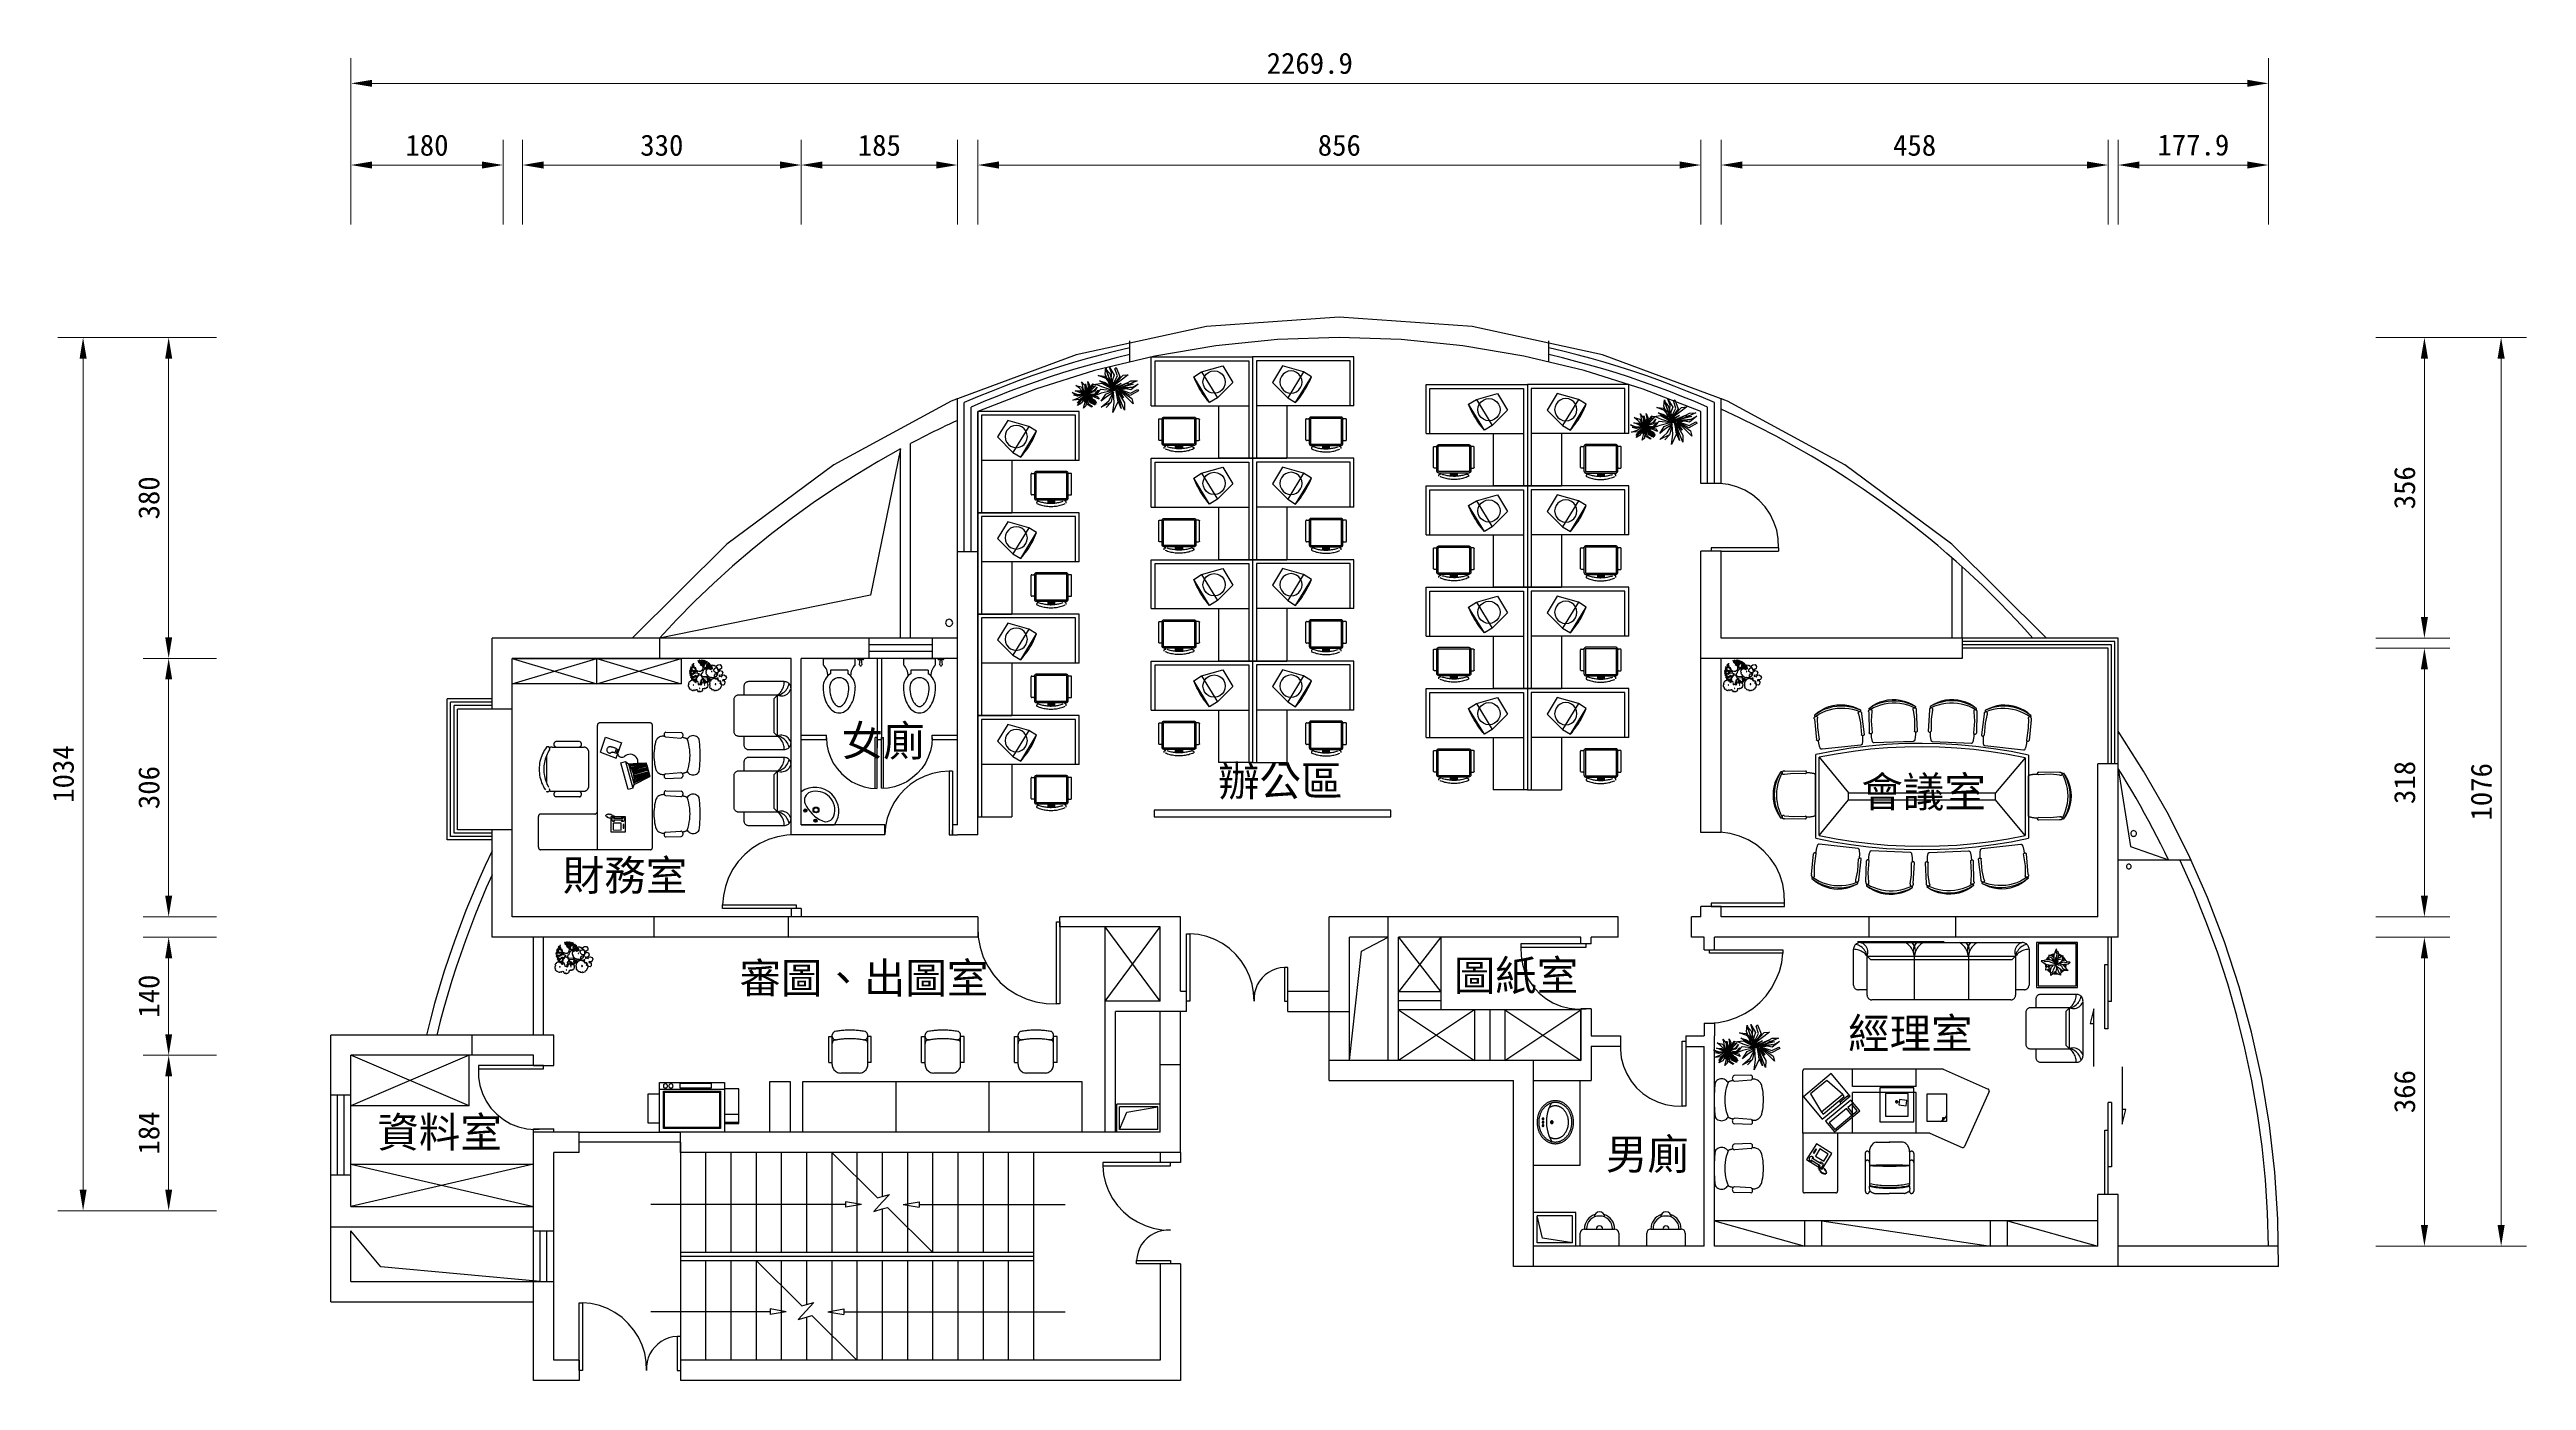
# Model space of a CAD drawing. Header units: centimetres. Extents: x 1966 to 8787, y 7398 to 12383.
# Drawn here: x 5831 to 8763, y 10807 to 12383 of the extents above; entities that cross this region are included whole.
import ezdxf

# ---------------------------------------------------------------- set-up
doc = ezdxf.new("R2010")
doc.units = ezdxf.units.CM
doc.header["$PDMODE"] = 35
doc.styles.get("Standard").update_dxf_attribs({"font": 'arial.ttf', "height": 12})
doc.styles.add('文2.5', font='kaiu.ttf', dxfattribs={"height": 2.5})
doc.dimstyles.new('DIM2.5', dxfattribs={"dimtxt": 2.5, "dimasz": 2.5, "dimexe": 3, "dimexo": 1, "dimgap": 1, "dimtad": 1, "dimdec": 1, "dimdsep": 46, "dimtxsty": '文2.5', "dimcen": 0, "dimadec": 0, "dimazin": 0, "dimtfac": 1, "dimtdec": 1, "dimtmove": 0, "dimatfit": 3, "dimfxl": 1, "dimlwd": 15, "dimlwe": 15, "dimarcsym": 0})

# ---------------------------------------------------------------- blocks, each defined once
blk = doc.blocks.new('馬桶')
for p, q in [((1.3, 28.6), (0, 29.2)), ((0, 21.6), (0, 29.2)), ((0, 21.6), (1.3, 22.2)), ((0, -19.1), (0, 19)), ((7.6, 19), (0, 19)), ((1.3, 26), (1.3, 28.6)), ((1.3, 26), (7.6, 26.7)), ((1.3, 24.8), (1.3, 26)), ((1.3, 22.2), (1.3, 24.8)), ((7.6, 24.1), (1.3, 24.8)), ((14, 10.2), (14, -10.2)), ((14, 10.2), (18.2, 10.2)), ((0, -19.1), (7.6, -19.1)), ((14, -10.2), (18.2, -10.2))]:
    blk.add_line(p, q)
for centre, radius, start, end in [((7.6, 25.4), 1.27, 270, 90), ((20.3, 30.7), 17.2, 222.5104, 271.6622), ((34.3, 0), 19.1, 90, 147.769), ((34.3, 0), 11.4, 90, 270), ((34.3, -29.6), 48.6, 75.4857, 90), ((34.3, -29.6), 41, 75.4858, 90), ((38.1, -15), 25.9, 57.9946, 75.4857), ((38.1, -15), 33.5, 57.9946, 75.4857), ((43.8, -5.8), 15.1, 33.5341, 57.9946), ((43.8, -5.8), 22.7, 33.5341, 57.9946), ((52.5, 0), 4.62, 0, 33.534), ((52.5, 0), 4.62, 326.466, 360), ((52.5, 0), 12.2, 0, 33.5341), ((52.5, 0), 12.2, 326.4659, 360), ((20.3, -30.7), 17.2, 88.3378, 137.4896), ((34.3, 0), 19.1, 212.231, 270), ((34.3, 29.6), 41, 270, 284.5142), ((34.3, 29.6), 48.6, 270, 284.5143), ((38.1, 15), 25.9, 284.5143, 302.0054), ((38.1, 15), 33.5, 284.5143, 302.0054), ((43.8, 5.8), 15.1, 302.0054, 326.4659), ((43.8, 5.8), 22.7, 302.0054, 326.4659)]:
    blk.add_arc(centre, radius, start, end)
blk = doc.blocks.new('廁所門')
for p, q in [((-8.2, 59.5), (-15.9, 58)), ((-0.4, 60), (-8.2, 59.5)), ((-52.4, 30), (-55.8, 23)), ((-48, 36.5), (-52.4, 30)), ((-42.8, 42.4), (-48, 36.5)), ((-36.9, 47.6), (-42.8, 42.4)), ((-30.4, 52), (-36.9, 47.6)), ((-23.4, 55.4), (-30.4, 52)), ((-15.9, 58), (-23.4, 55.4)), ((-59.9, 7.8), (-60.4, 0)), ((-60, 2.4), (0, 2.4)), ((-60, 0), (-2.5, 0)), ((-58.3, 15.5), (-59.9, 7.8)), ((-55.8, 23), (-58.3, 15.5)), ((-2.5, 0), (0, 0)), ((0, 0), (0, 2.4))]:
    blk.add_line(p, q)
blk = doc.blocks.new('洗臉盆')
for q in [(39.2, 0), (0, -39.3)]:
    blk.add_line((0, 0), q)
for centre, radius in [((4.8, -16.8), 1.9), ((4.8, -16.8), 1), ((17.5, -17.5), 3.46), ((16.8, -4.8), 1.9), ((17.5, -17.5), 2.65), ((16.8, -4.8), 1)]:
    blk.add_circle(centre, radius)
for centre, radius, start, end in [((16.1, -16.3), 28.2, 235.0241, 35.2347), ((13.6, -29.2), 10, 155.6157, 251.5651), ((41.8, -42), 41, 114.3843, 155.6157), ((17.4, -17.6), 22.2, 251.5651, 18.4349), ((29, -13.8), 10, 18.4349, 114.3843)]:
    blk.add_arc(centre, radius, start, end)
blk = doc.blocks.new('衛生間門')
for p, q in [((-51.1, 61.3), (-58.7, 54.7)), ((-42.6, 66.9), (-51.1, 61.3)), ((-33.6, 71.3), (-42.6, 66.9)), ((-24, 74.6), (-33.6, 71.3)), ((-14.1, 76.6), (-24, 74.6)), ((-4, 77.3), (-14.1, 76.6)), ((0, 77.3), (-4, 77.3)), ((-4, 77.3), (-4, 0)), ((0, 77.3), (0, 6.3)), ((-71.1, 38.8), (-75.7, 29.7)), ((-65.4, 47.1), (-71.1, 38.8)), ((-58.7, 54.7), (-65.4, 47.1)), ((-81.2, 10.3), (-82, 0.3)), ((-79, 20.2), (-81.2, 10.3)), ((-75.7, 29.7), (-79, 20.2)), ((-4, 0), (0, 0)), ((0, 0.3), (0, 6.3)), ((0, 0), (0, 0.3))]:
    blk.add_line(p, q)
blk = doc.blocks.new('門')
for p, q in [((-60.9, 63.7), (-68.5, 55.5)), ((-52.4, 70.9), (-60.9, 63.7)), ((-42.9, 76.8), (-52.4, 70.9)), ((-32.8, 81.5), (-42.9, 76.8)), ((-22.1, 84.8), (-32.8, 81.5)), ((-11.1, 86.6), (-22.1, 84.8)), ((0, 87), (-11.1, 86.6)), ((0, 87), (-6, 87)), ((-80, 36.5), (-83.7, 26)), ((-74.8, 46.4), (-80, 36.5)), ((-68.5, 55.5), (-74.8, 46.4)), ((-86.1, 15.1), (-87, 4)), ((-87, 0), (-87, 4)), ((-87, 4), (0, 4)), ((-6, 0), (-87, 0)), ((-83.7, 26), (-86.1, 15.1)), ((0, 0), (-6, 0)), ((0, 4), (0, 0))]:
    blk.add_line(p, q)
blk = doc.blocks.new('洗臉盆01')
for p, q in [((0, 50), (55, 50)), ((0, -50), (0, 50)), ((55, -50), (55, 50)), ((4.2, 3.3), (4.1, 2.4)), ((4.1, 2.4), (4.1, 1.6)), ((4.1, 1.6), (4.1, 0.7)), ((4.1, 0.7), (4.1, -0.1)), ((4.3, 4.1), (4.2, 3.3)), ((4.4, 4.9), (4.3, 4.1)), ((4.5, 5.8), (4.4, 4.9)), ((4.6, 6.6), (4.5, 5.8)), ((4.8, 7.4), (4.6, 6.6)), ((5, 8.2), (4.8, 7.4)), ((5.2, 9), (5, 8.2)), ((5.5, 9.8), (5.2, 9)), ((5.8, 10.6), (5.5, 9.8)), ((6, 11.4), (5.8, 10.6)), ((6.3, 12.1), (6, 11.4)), ((6.2, 3.1), (6.1, 2.3)), ((6.1, 2.3), (6.1, 1.5)), ((6.1, 1.5), (6.1, 0.7)), ((6.1, 0.7), (6.1, 0)), ((6.3, 4.6), (6.2, 3.9)), ((6.2, 3.9), (6.2, 3.1)), ((6.6, 12.8), (6.3, 12.1)), ((6.5, 5.4), (6.3, 4.6)), ((6.6, 6.2), (6.5, 5.4)), ((7, 13.5), (6.6, 12.8)), ((6.8, 7), (6.6, 6.2)), ((7, 7.7), (6.8, 7)), ((7.3, 14.2), (7, 13.5)), ((7.2, 8.5), (7, 7.7)), ((7.4, 9.2), (7.2, 8.5)), ((7.7, 14.9), (7.3, 14.2)), ((7.6, 10), (7.4, 9.2)), ((7.9, 10.6), (7.6, 10)), ((8.1, 15.5), (7.7, 14.9)), ((8.2, 11.3), (7.9, 10.6)), ((8.5, 16.2), (8.1, 15.5)), ((8.5, 12), (8.2, 11.3)), ((9, 16.8), (8.5, 16.2)), ((8.8, 12.6), (8.5, 12)), ((9.1, 13.3), (8.8, 12.6)), ((9.4, 17.5), (9, 16.8)), ((9.4, 13.9), (9.1, 13.3)), ((9.9, 18.1), (9.4, 17.5)), ((9.8, 14.5), (9.4, 13.9)), ((10.2, 15.1), (9.8, 14.5)), ((10.4, 18.7), (9.9, 18.1)), ((10.6, 15.7), (10.2, 15.1)), ((10.3, 5.2), (10.2, 5)), ((10.2, 5), (10.2, 4.7)), ((10.2, 4.7), (10.2, 4.5)), ((10.2, 4.5), (10.3, 4.2)), ((10.3, 1.2), (10.2, 1)), ((10.2, 1), (10.2, 0.7)), ((10.2, 0.7), (10.2, 0.5)), ((10.2, 0.5), (10.3, 0.2)), ((10.5, 5.4), (10.3, 5.2)), ((10.3, 4.2), (10.5, 4)), ((10.5, 1.4), (10.3, 1.2)), ((10.3, 0.2), (10.5, 0)), ((10.9, 19.3), (10.4, 18.7)), ((10.7, 5.6), (10.5, 5.4)), ((10.5, 4), (10.7, 3.9)), ((10.7, 1.6), (10.5, 1.4)), ((10.5, 0), (10.7, -0.1)), ((11, 16.3), (10.6, 15.7)), ((10.9, 5.7), (10.7, 5.6)), ((10.7, 3.9), (10.9, 3.8)), ((10.9, 1.7), (10.7, 1.6)), ((11.4, 19.8), (10.9, 19.3)), ((11.2, 5.7), (10.9, 5.7)), ((10.9, 3.8), (11.2, 3.7)), ((11.2, 1.7), (10.9, 1.7)), ((11.5, 16.8), (11, 16.3)), ((11.4, 5.7), (11.2, 5.7)), ((11.2, 3.7), (11.4, 3.8)), ((11.4, 1.7), (11.2, 1.7)), ((12, 20.4), (11.4, 19.8)), ((11.7, 5.6), (11.4, 5.7)), ((11.4, 3.8), (11.7, 3.9)), ((11.7, 1.6), (11.4, 1.7)), ((11.9, 17.4), (11.5, 16.8)), ((11.9, 5.4), (11.7, 5.6)), ((11.7, 3.9), (11.9, 4)), ((11.9, 1.4), (11.7, 1.6)), ((11.7, -0.1), (11.9, 0)), ((12.4, 17.9), (11.9, 17.4)), ((12, 5.2), (11.9, 5.4)), ((11.9, 4), (12, 4.2)), ((12, 1.2), (11.9, 1.4)), ((11.9, 0), (12, 0.2)), ((12.5, 20.9), (12, 20.4)), ((12.1, 5), (12, 5.2)), ((12, 4.2), (12.1, 4.5)), ((12.1, 1), (12, 1.2)), ((12, 0.2), (12.1, 0.5)), ((12.2, 4.7), (12.1, 5)), ((12.1, 4.5), (12.2, 4.7)), ((12.2, 0.7), (12.1, 1)), ((12.1, 0.5), (12.2, 0.7)), ((12.9, 18.4), (12.4, 17.9)), ((13.1, 21.4), (12.5, 20.9)), ((13.3, 18.9), (12.9, 18.4)), ((13.7, 21.9), (13.1, 21.4)), ((13.9, 19.4), (13.3, 18.9)), ((14.3, 22.3), (13.7, 21.9)), ((14.4, 19.8), (13.9, 19.4)), ((14.9, 22.8), (14.3, 22.3)), ((14.9, 20.3), (14.4, 19.8)), ((15.6, 23.2), (14.9, 22.8)), ((15.5, 20.7), (14.9, 20.3)), ((15.2, 4.6), (15.1, 0.6)), ((15.1, 0.6), (15.3, -3.4)), ((15.7, 8.5), (15.2, 4.6)), ((16.1, 21.1), (15.5, 20.7)), ((16.2, 23.6), (15.6, 23.2)), ((16.5, 12.4), (15.7, 8.5)), ((16.6, 21.5), (16.1, 21.1)), ((16.9, 23.9), (16.2, 23.6)), ((17.7, 16.2), (16.5, 12.4)), ((17.2, 21.8), (16.6, 21.5)), ((17.6, 24.3), (16.9, 23.9)), ((17.8, 22.2), (17.2, 21.8)), ((18.2, 24.6), (17.6, 24.3)), ((19.1, 19.9), (17.7, 16.2)), ((18.5, 22.5), (17.8, 22.2)), ((18.9, 24.8), (18.2, 24.6)), ((18.4, 17.8), (18.2, 17.7)), ((18.5, 17.9), (18.4, 17.8)), ((19, 22.7), (18.5, 22.5)), ((18.7, 18), (18.5, 17.9)), ((18.9, 18.1), (18.7, 18)), ((19.5, 25.1), (18.9, 24.8)), ((19, 18.2), (18.9, 18.1)), ((19.6, 23), (19, 22.7)), ((19.2, 18.3), (19, 18.2)), ((20.9, 23.4), (19.1, 19.9)), ((19.4, 18.4), (19.2, 18.3)), ((19.5, 18.5), (19.4, 18.4)), ((20.2, 25.3), (19.5, 25.1)), ((19.7, 18.6), (19.5, 18.5)), ((20.2, 23.2), (19.6, 23)), ((19.9, 18.7), (19.7, 18.6)), ((20, 18.8), (19.9, 18.7)), ((20.2, 18.9), (20, 18.8)), ((20.3, 1.5), (20.1, 1.1)), ((20.1, 1.1), (20.1, 0.7)), ((20.1, 0.7), (20.1, 0.3)), ((20.1, 0.3), (20.3, 0)), ((20.8, 25.5), (20.2, 25.3)), ((20.8, 23.4), (20.2, 23.2)), ((20.6, 19.1), (20.2, 18.9)), ((20.5, 1.8), (20.3, 1.5)), ((20.8, 2), (20.5, 1.8)), ((21.1, 19.3), (20.6, 19.1)), ((20.7, 1.2), (20.6, 1)), ((20.6, 1), (20.6, 0.7)), ((20.6, 0.7), (20.6, 0.5)), ((20.6, 0.5), (20.7, 0.2)), ((20.9, 1.4), (20.7, 1.2)), ((20.7, 0.2), (20.9, 0)), ((21.5, 25.7), (20.8, 25.5)), ((20.9, 23.4), (20.8, 23.4)), ((21.2, 2.2), (20.8, 2)), ((21.4, 23.6), (20.9, 23.4)), ((21.1, 1.6), (20.9, 1.4)), ((20.9, 0), (21.1, -0.1)), ((21.5, 19.4), (21.1, 19.3)), ((21.3, 1.7), (21.1, 1.6)), ((21.6, 2.2), (21.2, 2.2)), ((21.6, 1.7), (21.3, 1.7)), ((22, 23.7), (21.4, 23.6)), ((22.2, 25.8), (21.5, 25.7)), ((22, 19.6), (21.5, 19.4)), ((22, 2.2), (21.6, 2.2)), ((21.8, 1.7), (21.6, 1.7)), ((22.1, 1.6), (21.8, 1.7)), ((22.6, 23.8), (22, 23.7)), ((22.4, 19.7), (22, 19.6)), ((22.3, 2), (22, 2.2)), ((22.3, 1.4), (22.1, 1.6)), ((22.1, -0.1), (22.3, 0)), ((22.9, 25.9), (22.2, 25.8)), ((22.6, 1.8), (22.3, 2)), ((22.4, 1.2), (22.3, 1.4)), ((22.3, 0), (22.4, 0.2)), ((22.9, 19.8), (22.4, 19.7)), ((22.5, 1), (22.4, 1.2)), ((22.4, 0.2), (22.5, 0.5)), ((22.6, 0.7), (22.5, 1)), ((22.5, 0.5), (22.6, 0.7)), ((23.2, 23.9), (22.6, 23.8)), ((22.9, 1.5), (22.6, 1.8)), ((23.6, 26), (22.9, 25.9)), ((23.3, 19.9), (22.9, 19.8)), ((23, 1.1), (22.9, 1.5)), ((22.9, 0), (23, 0.3)), ((23.1, 0.7), (23, 1.1)), ((23, 0.3), (23.1, 0.7)), ((23.8, 24), (23.2, 23.9)), ((23.8, 20), (23.3, 19.9)), ((24.3, 26.1), (23.6, 26)), ((24.4, 24.1), (23.8, 24)), ((24.3, 20.1), (23.8, 20)), ((25, 26.1), (24.3, 26.1)), ((24.7, 20.1), (24.3, 20.1)), ((25, 24.1), (24.4, 24.1)), ((25.2, 20.1), (24.7, 20.1)), ((25.7, 26.1), (25, 26.1)), ((25.7, 24.1), (25, 24.1)), ((25.7, 20.1), (25.2, 20.1)), ((26.4, 26.1), (25.7, 26.1)), ((26.3, 24.1), (25.7, 24.1)), ((26.1, 20.1), (25.7, 20.1)), ((26.6, 20.1), (26.1, 20.1)), ((26.9, 24.1), (26.3, 24.1)), ((27.1, 26.1), (26.4, 26.1)), ((27.1, 20.1), (26.6, 20.1)), ((27.5, 24), (26.9, 24.1)), ((27.8, 26), (27.1, 26.1)), ((27.5, 20), (27.1, 20.1)), ((28.1, 23.9), (27.5, 24)), ((28, 19.9), (27.5, 20)), ((28.4, 25.9), (27.8, 26)), ((28.5, 19.8), (28, 19.9)), ((28.8, 23.8), (28.1, 23.9)), ((29.1, 25.8), (28.4, 25.9)), ((28.9, 19.7), (28.5, 19.8)), ((29.4, 23.7), (28.8, 23.8)), ((29.4, 19.6), (28.9, 19.7)), ((29.8, 25.7), (29.1, 25.8)), ((30, 23.6), (29.4, 23.7)), ((29.8, 19.4), (29.4, 19.6)), ((30.5, 25.5), (29.8, 25.7)), ((30.3, 19.3), (29.8, 19.4)), ((30.6, 23.4), (30, 23.6)), ((30.7, 19.1), (30.3, 19.3)), ((31.2, 25.3), (30.5, 25.5)), ((31.2, 23.2), (30.6, 23.4)), ((31.1, 18.9), (30.7, 19.1)), ((31.6, 18.6), (31.1, 18.9)), ((31.8, 25.1), (31.2, 25.3)), ((31.7, 23), (31.2, 23.2)), ((32.1, 18.4), (31.6, 18.6)), ((32.3, 22.7), (31.7, 23)), ((32.5, 24.8), (31.8, 25.1)), ((32.6, 18.1), (32.1, 18.4)), ((32.9, 22.5), (32.3, 22.7)), ((33.1, 24.6), (32.5, 24.8)), ((33.1, 17.8), (32.6, 18.1)), ((33.5, 22.2), (32.9, 22.5)), ((33.8, 24.3), (33.1, 24.6)), ((33.5, 17.4), (33.1, 17.8)), ((34.1, 21.8), (33.5, 22.2)), ((34, 17.1), (33.5, 17.4)), ((34.4, 23.9), (33.8, 24.3)), ((34.4, 16.8), (34, 17.1)), ((34.7, 21.5), (34.1, 21.8)), ((35.1, 23.6), (34.4, 23.9)), ((34.8, 16.4), (34.4, 16.8)), ((35.3, 21.1), (34.7, 21.5)), ((35.2, 16), (34.8, 16.4)), ((35.8, 23.2), (35.1, 23.6)), ((35.6, 15.6), (35.2, 16)), ((35.9, 20.7), (35.3, 21.1)), ((36, 15.2), (35.6, 15.6)), ((36.4, 22.8), (35.8, 23.2)), ((36.4, 20.3), (35.9, 20.7)), ((36.4, 14.8), (36, 15.2)), ((37, 22.3), (36.4, 22.8)), ((37, 19.8), (36.4, 20.3)), ((36.7, 14.4), (36.4, 14.8)), ((37.1, 13.9), (36.7, 14.4)), ((37.6, 21.9), (37, 22.3)), ((37.5, 19.4), (37, 19.8)), ((37.5, 13.4), (37.1, 13.9)), ((38, 18.9), (37.5, 19.4)), ((37.8, 12.9), (37.5, 13.4)), ((38.2, 21.4), (37.6, 21.9)), ((38.1, 12.4), (37.8, 12.9)), ((38.5, 18.4), (38, 18.9)), ((38.4, 11.9), (38.1, 12.4)), ((38.8, 20.9), (38.2, 21.4)), ((38.7, 11.4), (38.4, 11.9)), ((39, 17.9), (38.5, 18.4)), ((39, 10.8), (38.7, 11.4)), ((39.4, 20.4), (38.8, 20.9)), ((39.4, 17.4), (39, 17.9)), ((39.2, 10.3), (39, 10.8)), ((39.5, 9.8), (39.2, 10.3)), ((39.9, 19.8), (39.4, 20.4)), ((39.9, 16.8), (39.4, 17.4)), ((39.7, 9.2), (39.5, 9.8)), ((39.9, 8.6), (39.7, 9.2)), ((40.4, 19.3), (39.9, 19.8)), ((40.3, 16.3), (39.9, 16.8)), ((40.1, 8), (39.9, 8.6)), ((40.3, 7.4), (40.1, 8)), ((40.7, 15.7), (40.3, 16.3)), ((40.5, 6.7), (40.3, 7.4)), ((40.9, 18.7), (40.4, 19.3)), ((40.7, 6.1), (40.5, 6.7)), ((41.1, 15.1), (40.7, 15.7)), ((40.8, 5.4), (40.7, 6.1)), ((40.9, 4.7), (40.8, 5.4)), ((41.4, 18.1), (40.9, 18.7)), ((41, 4.1), (40.9, 4.7)), ((41.1, 3.4), (41, 4.1)), ((41.5, 14.5), (41.1, 15.1)), ((41.2, 2.7), (41.1, 3.4)), ((41.2, 2.1), (41.2, 2.7)), ((41.3, 1.4), (41.2, 2.1)), ((41.2, -0.6), (41.3, 0.1)), ((41.3, 0.7), (41.3, 1.4)), ((41.3, 0.1), (41.3, 0.7)), ((41.9, 17.5), (41.4, 18.1)), ((41.9, 13.9), (41.5, 14.5)), ((42.4, 16.8), (41.9, 17.5)), ((42.2, 13.3), (41.9, 13.9)), ((42.6, 12.6), (42.2, 13.3)), ((42.8, 16.2), (42.4, 16.8)), ((42.9, 12), (42.6, 12.6)), ((43.2, 15.5), (42.8, 16.2)), ((43.2, 11.3), (42.9, 12)), ((43.6, 14.9), (43.2, 15.5)), ((43.4, 10.6), (43.2, 11.3)), ((43.7, 10), (43.4, 10.6)), ((44, 14.2), (43.6, 14.9)), ((43.9, 9.2), (43.7, 10)), ((44.2, 8.5), (43.9, 9.2)), ((44.4, 13.5), (44, 14.2)), ((44.4, 7.7), (44.2, 8.5)), ((44.7, 12.8), (44.4, 13.5)), ((44.6, 7), (44.4, 7.7)), ((44.7, 6.2), (44.6, 7)), ((45, 12.1), (44.7, 12.8)), ((44.9, 5.4), (44.7, 6.2)), ((45, 4.6), (44.9, 5.4)), ((45.3, 11.4), (45, 12.1)), ((45.1, 3.9), (45, 4.6)), ((45.2, 3.1), (45.1, 3.9)), ((45.2, 2.3), (45.2, 3.1)), ((45.3, 1.5), (45.2, 2.3)), ((45.6, 10.6), (45.3, 11.4)), ((45.3, 0.7), (45.3, 1.5)), ((45.3, 0), (45.3, 0.7)), ((45.8, 9.8), (45.6, 10.6)), ((46.1, 9), (45.8, 9.8)), ((46.3, 8.2), (46.1, 9)), ((46.5, 7.4), (46.3, 8.2)), ((46.7, 6.6), (46.5, 7.4)), ((46.8, 5.8), (46.7, 6.6)), ((47, 4.9), (46.8, 5.8)), ((47.1, 4.1), (47, 4.9)), ((47.2, 3.3), (47.1, 4.1)), ((47.2, 2.4), (47.2, 3.3)), ((47.3, 1.6), (47.2, 2.4)), ((47.3, 0.7), (47.3, 1.6)), ((47.3, -0.1), (47.3, 0.7)), ((4.1, -0.1), (4.1, -0.9)), ((4.1, -0.9), (4.2, -1.8)), ((4.2, -1.8), (4.3, -2.6)), ((4.3, -2.6), (4.4, -3.5)), ((4.4, -3.5), (4.5, -4.3)), ((4.5, -4.3), (4.6, -5.1)), ((4.6, -5.1), (4.8, -5.9)), ((4.8, -5.9), (5, -6.7)), ((5, -6.7), (5.2, -7.6)), ((5.2, -7.6), (5.5, -8.4)), ((5.5, -8.4), (5.8, -9.2)), ((5.8, -9.2), (6, -9.9)), ((6, -9.9), (6.3, -10.6)), ((6.1, 0), (6.1, -0.8)), ((6.1, -0.8), (6.2, -1.6)), ((6.2, -1.6), (6.2, -2.4)), ((6.2, -2.4), (6.3, -3.2)), ((6.3, -3.2), (6.5, -3.9)), ((6.3, -10.6), (6.6, -11.3)), ((6.5, -3.9), (6.6, -4.7)), ((6.6, -4.7), (6.8, -5.5)), ((6.6, -11.3), (7, -12)), ((6.8, -5.5), (7, -6.2)), ((7, -6.2), (7.2, -7)), ((7, -12), (7.3, -12.7)), ((7.2, -7), (7.4, -7.8)), ((7.3, -12.7), (7.7, -13.4)), ((7.4, -7.8), (7.6, -8.5)), ((7.6, -8.5), (7.9, -9.2)), ((7.7, -13.4), (8.1, -14.1)), ((7.9, -9.2), (8.2, -9.8)), ((8.1, -14.1), (8.5, -14.7)), ((8.2, -9.8), (8.5, -10.5)), ((8.5, -10.5), (8.8, -11.1)), ((8.5, -14.7), (9, -15.4)), ((8.8, -11.1), (9.1, -11.8)), ((9, -15.4), (9.4, -16)), ((9.1, -11.8), (9.4, -12.4)), ((9.4, -12.4), (9.8, -13)), ((9.4, -16), (9.9, -16.6)), ((9.8, -13), (10.2, -13.6)), ((9.9, -16.6), (10.4, -17.2)), ((10.3, -2.8), (10.2, -3)), ((10.2, -3), (10.2, -3.3)), ((10.2, -3.3), (10.2, -3.5)), ((10.2, -3.5), (10.3, -3.8)), ((10.2, -13.6), (10.6, -14.2)), ((10.5, -2.6), (10.3, -2.8)), ((10.3, -3.8), (10.5, -4)), ((10.4, -17.2), (10.9, -17.8)), ((10.7, -2.4), (10.5, -2.6)), ((10.5, -4), (10.7, -4.1)), ((10.6, -14.2), (11, -14.8)), ((10.7, -0.1), (10.9, -0.2)), ((10.9, -2.3), (10.7, -2.4)), ((10.7, -4.1), (10.9, -4.2)), ((10.9, -0.2), (11.2, -0.3)), ((11.2, -2.3), (10.9, -2.3)), ((10.9, -4.2), (11.2, -4.3)), ((10.9, -17.8), (11.4, -18.4)), ((11, -14.8), (11.5, -15.4)), ((11.2, -0.3), (11.4, -0.2)), ((11.4, -2.3), (11.2, -2.3)), ((11.2, -4.3), (11.4, -4.2)), ((11.4, -0.2), (11.7, -0.1)), ((11.7, -2.4), (11.4, -2.3)), ((11.4, -4.2), (11.7, -4.1)), ((11.4, -18.4), (12, -18.9)), ((11.5, -15.4), (11.9, -15.9)), ((11.9, -2.6), (11.7, -2.4)), ((11.7, -4.1), (11.9, -4)), ((12, -2.8), (11.9, -2.6)), ((11.9, -4), (12, -3.8)), ((11.9, -15.9), (12.4, -16.4)), ((12.1, -3), (12, -2.8)), ((12, -3.8), (12.1, -3.5)), ((12, -18.9), (12.5, -19.4)), ((12.2, -3.3), (12.1, -3)), ((12.1, -3.5), (12.2, -3.3)), ((12.4, -16.4), (12.9, -17)), ((12.5, -19.4), (13.1, -19.9)), ((12.9, -17), (13.3, -17.4)), ((13.1, -19.9), (13.7, -20.4)), ((13.3, -17.4), (13.9, -17.9)), ((13.7, -20.4), (14.3, -20.8)), ((13.9, -17.9), (14.4, -18.4)), ((14.3, -20.8), (14.9, -21.3)), ((14.4, -18.4), (14.9, -18.8)), ((14.9, -18.8), (15.5, -19.2)), ((14.9, -21.3), (15.6, -21.7)), ((15.3, -3.4), (15.9, -7.3)), ((15.5, -19.2), (16.1, -19.6)), ((15.6, -21.7), (16.2, -22.1)), ((15.9, -7.3), (16.8, -11.2)), ((16.1, -19.6), (16.6, -20)), ((16.2, -22.1), (16.9, -22.5)), ((16.6, -20), (17.2, -20.3)), ((16.8, -11.2), (18, -14.9)), ((16.9, -22.5), (17.6, -22.8)), ((17.2, -20.3), (17.8, -20.7)), ((17.6, -22.8), (18.2, -23.1)), ((17.8, -20.7), (18.5, -21)), ((18, -14.9), (19.5, -18.6)), ((18.2, -23.1), (18.9, -23.4)), ((18.5, -21), (19, -21.3)), ((18.6, -16.5), (18.7, -16.6)), ((18.7, -16.6), (18.9, -16.7)), ((18.9, -16.7), (19, -16.8)), ((18.9, -23.4), (19.5, -23.6)), ((19, -16.8), (19.1, -16.8)), ((19, -21.3), (19.6, -21.5)), ((19.1, -16.8), (19.3, -16.9)), ((19.3, -16.9), (19.4, -17)), ((19.4, -17), (19.5, -17.1)), ((19.5, -17.1), (19.7, -17.1)), ((19.5, -18.6), (21.4, -22.1)), ((19.5, -23.6), (20.2, -23.8)), ((19.6, -21.5), (20.2, -21.7)), ((19.7, -17.1), (19.8, -17.2)), ((19.8, -17.2), (19.9, -17.3)), ((19.9, -17.3), (20.1, -17.3)), ((20.1, -17.3), (20.2, -17.4)), ((20.2, -17.4), (20.6, -17.6)), ((20.2, -21.7), (20.8, -21.9)), ((20.2, -23.8), (20.8, -24)), ((20.3, 0), (20.5, -0.3)), ((20.5, -0.3), (20.8, -0.6)), ((20.6, -17.6), (21.1, -17.8)), ((20.8, -0.6), (21.2, -0.7)), ((20.8, -21.9), (21.4, -22.1)), ((20.8, -24), (21.5, -24.2)), ((21.1, -0.1), (21.3, -0.2)), ((21.1, -17.8), (21.5, -17.9)), ((21.2, -0.7), (21.6, -0.8)), ((21.3, -0.2), (21.6, -0.3)), ((21.4, -22.1), (21.4, -22.1)), ((21.4, -22.1), (22, -22.2)), ((21.5, -17.9), (22, -18.1)), ((21.5, -24.2), (22.2, -24.3)), ((21.6, -0.3), (21.8, -0.2)), ((21.6, -0.8), (22, -0.7)), ((21.8, -0.2), (22.1, -0.1)), ((22, -0.7), (22.3, -0.6)), ((22, -18.1), (22.4, -18.2)), ((22, -22.2), (22.6, -22.4)), ((22.2, -24.3), (22.9, -24.5)), ((22.3, -0.6), (22.6, -0.3)), ((22.4, -18.2), (22.9, -18.3)), ((22.6, -0.3), (22.9, 0)), ((22.6, -22.4), (23.2, -22.5)), ((22.9, -18.3), (23.3, -18.4)), ((22.9, -24.5), (23.6, -24.5)), ((23.2, -22.5), (23.8, -22.6)), ((23.3, -18.4), (23.8, -18.5)), ((23.6, -24.5), (24.3, -24.6)), ((23.8, -18.5), (24.3, -18.6)), ((23.8, -22.6), (24.4, -22.6)), ((24.3, -18.6), (24.7, -18.6)), ((24.3, -24.6), (25, -24.7)), ((24.4, -22.6), (25, -22.7)), ((24.7, -18.6), (25.2, -18.7)), ((25, -22.7), (25.7, -22.7)), ((25, -24.7), (25.7, -24.7)), ((25.2, -18.7), (25.7, -18.7)), ((25.7, -18.7), (26.1, -18.7)), ((25.7, -22.7), (26.3, -22.7)), ((25.7, -24.7), (26.4, -24.7)), ((26.1, -18.7), (26.6, -18.6)), ((26.3, -22.7), (26.9, -22.6)), ((26.4, -24.7), (27.1, -24.6)), ((26.6, -18.6), (27.1, -18.6)), ((26.9, -22.6), (27.5, -22.6)), ((27.1, -18.6), (27.5, -18.5)), ((27.1, -24.6), (27.8, -24.5)), ((27.5, -18.5), (28, -18.4)), ((27.5, -22.6), (28.1, -22.5)), ((27.8, -24.5), (28.4, -24.5)), ((28, -18.4), (28.5, -18.3)), ((28.1, -22.5), (28.8, -22.4)), ((28.4, -24.5), (29.1, -24.3)), ((28.5, -18.3), (28.9, -18.2)), ((28.8, -22.4), (29.4, -22.2)), ((28.9, -18.2), (29.4, -18.1)), ((29.1, -24.3), (29.8, -24.2)), ((29.4, -18.1), (29.8, -17.9)), ((29.4, -22.2), (30, -22.1)), ((29.8, -17.9), (30.3, -17.8)), ((29.8, -24.2), (30.5, -24)), ((30, -22.1), (30.6, -21.9)), ((30.3, -17.8), (30.7, -17.6)), ((30.5, -24), (31.2, -23.8)), ((30.6, -21.9), (31.2, -21.7)), ((30.7, -17.6), (31.1, -17.4)), ((31.1, -17.4), (31.6, -17.2)), ((31.2, -21.7), (31.7, -21.5)), ((31.2, -23.8), (31.8, -23.6)), ((31.6, -17.2), (32.1, -16.9)), ((31.7, -21.5), (32.3, -21.3)), ((31.8, -23.6), (32.5, -23.4)), ((32.1, -16.9), (32.6, -16.6)), ((32.3, -21.3), (32.9, -21)), ((32.5, -23.4), (33.1, -23.1)), ((32.6, -16.6), (33.1, -16.3)), ((32.9, -21), (33.5, -20.7)), ((33.1, -16.3), (33.5, -16)), ((33.1, -23.1), (33.8, -22.8)), ((33.5, -16), (34, -15.6)), ((33.5, -20.7), (34.1, -20.3)), ((33.8, -22.8), (34.4, -22.5)), ((34, -15.6), (34.4, -15.3)), ((34.1, -20.3), (34.7, -20)), ((34.4, -15.3), (34.8, -14.9)), ((34.4, -22.5), (35.1, -22.1)), ((34.7, -20), (35.3, -19.6)), ((34.8, -14.9), (35.2, -14.6)), ((35.1, -22.1), (35.8, -21.7)), ((35.2, -14.6), (35.6, -14.2)), ((35.3, -19.6), (35.9, -19.2)), ((35.6, -14.2), (36, -13.8)), ((35.8, -21.7), (36.4, -21.3)), ((35.9, -19.2), (36.4, -18.8)), ((36, -13.8), (36.4, -13.3)), ((36.4, -13.3), (36.7, -12.9)), ((36.4, -18.8), (37, -18.4)), ((36.4, -21.3), (37, -20.8)), ((36.7, -12.9), (37.1, -12.4)), ((37, -18.4), (37.5, -17.9)), ((37, -20.8), (37.6, -20.4)), ((37.1, -12.4), (37.5, -11.9)), ((37.5, -11.9), (37.8, -11.4)), ((37.5, -17.9), (38, -17.4)), ((37.6, -20.4), (38.2, -19.9)), ((37.8, -11.4), (38.1, -10.9)), ((38, -17.4), (38.5, -17)), ((38.1, -10.9), (38.4, -10.4)), ((38.2, -19.9), (38.8, -19.4)), ((38.4, -10.4), (38.7, -9.9)), ((38.5, -17), (39, -16.4)), ((38.7, -9.9), (39, -9.4)), ((38.8, -19.4), (39.4, -18.9)), ((39, -9.4), (39.2, -8.8)), ((39, -16.4), (39.4, -15.9)), ((39.2, -8.8), (39.5, -8.3)), ((39.4, -15.9), (39.9, -15.4)), ((39.4, -18.9), (39.9, -18.4)), ((39.5, -8.3), (39.7, -7.7)), ((39.7, -7.7), (39.9, -7.2)), ((39.9, -7.2), (40.1, -6.5)), ((39.9, -15.4), (40.3, -14.8)), ((39.9, -18.4), (40.4, -17.8)), ((40.1, -6.5), (40.3, -5.9)), ((40.3, -5.9), (40.5, -5.2)), ((40.3, -14.8), (40.7, -14.2)), ((40.4, -17.8), (40.9, -17.2)), ((40.5, -5.2), (40.7, -4.6)), ((40.7, -4.6), (40.8, -3.9)), ((40.7, -14.2), (41.1, -13.6)), ((40.8, -3.9), (40.9, -3.3)), ((40.9, -3.3), (41, -2.6)), ((40.9, -17.2), (41.4, -16.6)), ((41, -2.6), (41.1, -1.9)), ((41.1, -1.9), (41.2, -1.3)), ((41.1, -13.6), (41.5, -13)), ((41.2, -1.3), (41.2, -0.6)), ((41.4, -16.6), (41.9, -16)), ((41.5, -13), (41.9, -12.4)), ((41.9, -12.4), (42.2, -11.8)), ((41.9, -16), (42.4, -15.4)), ((42.2, -11.8), (42.6, -11.1)), ((42.4, -15.4), (42.8, -14.7)), ((42.6, -11.1), (42.9, -10.5)), ((42.8, -14.7), (43.2, -14.1)), ((42.9, -10.5), (43.2, -9.8)), ((43.2, -9.8), (43.4, -9.2)), ((43.2, -14.1), (43.6, -13.4)), ((43.4, -9.2), (43.7, -8.5)), ((43.6, -13.4), (44, -12.7)), ((43.7, -8.5), (43.9, -7.8)), ((43.9, -7.8), (44.2, -7)), ((44, -12.7), (44.4, -12)), ((44.2, -7), (44.4, -6.2)), ((44.4, -6.2), (44.6, -5.5)), ((44.4, -12), (44.7, -11.3)), ((44.6, -5.5), (44.7, -4.7)), ((44.7, -4.7), (44.9, -3.9)), ((44.7, -11.3), (45, -10.6)), ((44.9, -3.9), (45, -3.2)), ((45, -3.2), (45.1, -2.4)), ((45, -10.6), (45.3, -9.9)), ((45.1, -2.4), (45.2, -1.6)), ((45.2, -0.8), (45.3, 0)), ((45.2, -1.6), (45.2, -0.8)), ((45.3, -9.9), (45.6, -9.2)), ((45.6, -9.2), (45.8, -8.4)), ((45.8, -8.4), (46.1, -7.6)), ((46.1, -7.6), (46.3, -6.7)), ((46.3, -6.7), (46.5, -5.9)), ((46.5, -5.9), (46.7, -5.1)), ((46.7, -5.1), (46.8, -4.3)), ((46.8, -4.3), (47, -3.5)), ((47, -3.5), (47.1, -2.6)), ((47.1, -2.6), (47.2, -1.8)), ((47.2, -0.9), (47.3, -0.1)), ((47.2, -1.8), (47.2, -0.9)), ((0, -50), (55, -50))]:
    blk.add_line(p, q)
blk = doc.blocks.new('小便斗')
for p, q in [((0, 22.86), (15.24, 22.86)), ((0, -22.86), (0, 22.86)), ((20.32, 17.78), (20.32, 3.81)), ((20.32, 3.81), (20.32, -3.81)), ((15.24, -22.86), (0, -22.86)), ((20.32, -3.81), (20.32, -17.78))]:
    blk.add_line(p, q)
for centre, radius, start, end in [((15.24, 17.78), 5.08, 0, 90), ((20.955, 0.635), 17.157, 16.60688, 92.121096), ((20.32, 0), 3.81, 270, 90), ((20.955, 0.635), 14.617, 357.878904, 92.121096), ((34.29, 0), 6.35, 271.070731, 88.929269), ((15.24, -17.78), 5.08, 270, 0), ((20.955, -0.635), 17.157, 267.878904, 343.39312), ((20.955, -0.635), 14.617, 267.878904, 2.121096)]:
    blk.add_arc(centre, radius, start, end)
blk = doc.blocks.new('電腦平面')
for p, q in [((0, 0), (-12, -19.7)), ((25, -7.2), (0, 0)), ((-12, -19.7), (6.3, -37.9)), ((-2.6, -15.8), (-3.1, -19.2)), ((-3.1, -19.2), (-2.6, -22.6)), ((-1.3, -12.6), (-2.6, -15.8)), ((-2.6, -22.6), (-1.3, -25.8)), ((0.8, -9.9), (-1.3, -12.6)), ((-1.3, -25.8), (0.8, -28.5)), ((3.5, -7.8), (0.8, -9.9)), ((0.8, -28.5), (3.5, -30.6)), ((6.7, -6.5), (3.5, -7.8)), ((25, -7.2), (6.3, -37.9)), ((10.1, -6), (6.7, -6.5)), ((13.5, -6.5), (10.1, -6)), ((16.7, -7.8), (13.5, -6.5)), ((15.5, -43.6), (34.3, -12.9)), ((19.4, -9.9), (16.7, -7.8)), ((16.7, -30.6), (19.4, -28.5)), ((21.5, -12.6), (19.4, -9.9)), ((19.4, -28.5), (21.5, -25.8)), ((22.8, -15.8), (21.5, -12.6)), ((21.5, -25.8), (22.8, -22.6)), ((23.3, -19.2), (22.8, -15.8)), ((22.8, -22.6), (23.3, -19.2)), ((24.6, -31.6), (26.2, -29)), ((34.3, -12.9), (25, -7.2)), ((26.2, -29), (27.7, -26.4)), ((27.7, -26.4), (29.2, -23.8)), ((29.2, -23.8), (30.6, -21.1)), ((30.6, -21.1), (31.9, -18.4)), ((31.9, -18.4), (33.1, -15.7)), ((33.1, -15.7), (34.3, -12.9)), ((3.5, -30.6), (6.7, -31.9)), ((6.3, -37.9), (15.5, -43.6)), ((6.7, -31.9), (10.1, -32.4)), ((10.1, -32.4), (13.5, -31.9)), ((13.5, -31.9), (16.7, -30.6)), ((15.5, -43.6), (17.5, -41.3)), ((17.5, -41.3), (19.3, -38.9)), ((19.3, -38.9), (21.2, -36.5)), ((21.2, -36.5), (22.9, -34.1)), ((22.9, -34.1), (24.6, -31.6))]:
    blk.add_line(p, q)
blk = doc.blocks.new('辦公椅')
for p, q in [((-17.6, 0), (-17.8, 0)), ((17.6, 0), (-17.6, 0)), ((-23.9, -2.6), (-24, -2.6)), ((-24, -2.6), (-24, -2.7)), ((-24, -2.7), (-24, -2.7)), ((-24, -2.7), (-24, -2.8)), ((-24, -2.8), (-24, -2.8)), ((-24, -26.9), (-24, -2.9)), ((-24, -26.9), (-24, -27)), ((-24, -27), (-24, -27)), ((-24, -27), (-24, -27.1)), ((-24, -27.1), (-24, -27.1)), ((-24, -27.1), (-24, -27.2)), ((-24, -27.2), (-23.9, -27.2)), ((-23.8, -2.4), (-23.9, -2.5)), ((-23.9, -2.5), (-23.9, -2.5)), ((-23.9, -2.5), (-23.9, -2.5)), ((-23.9, -2.5), (-23.9, -2.6)), ((-23.9, -27.2), (-23.9, -27.3)), ((-23.9, -27.3), (-23.9, -27.3)), ((-23.9, -27.3), (-23.9, -27.4)), ((-23.9, -27.4), (-23.8, -27.4)), ((-23.7, -2.3), (-23.8, -2.3)), ((-23.8, -2.3), (-23.8, -2.4)), ((-23.8, -2.4), (-23.8, -2.4)), ((-23.8, -27.4), (-23.8, -27.4)), ((-23.8, -27.4), (-23.8, -27.5)), ((-23.8, -27.5), (-23.7, -27.5)), ((-23.6, -2.2), (-23.7, -2.2)), ((-23.7, -2.2), (-23.7, -2.3)), ((-23.7, -2.3), (-23.7, -2.3)), ((-23.7, -27.5), (-23.7, -27.5)), ((-23.7, -27.5), (-23.7, -27.6)), ((-23.7, -27.6), (-23.6, -27.6)), ((-23.5, -2.2), (-23.6, -2.2)), ((-23.6, -2.2), (-23.6, -2.2)), ((-23.6, -27.6), (-23.6, -27.6)), ((-23.6, -27.6), (-23.5, -27.6)), ((-23.4, -2.1), (-23.5, -2.1)), ((-23.5, -2.1), (-23.5, -2.2)), ((-23.5, -27.6), (-23.5, -27.7)), ((-23.5, -27.7), (-23.4, -27.7)), ((-23.3, -2.1), (-23.4, -2.1)), ((-23.4, -2.1), (-23.4, -2.1)), ((-23.4, -27.7), (-23.4, -27.7)), ((-23.4, -27.7), (-23.3, -27.7)), ((-23.2, -2.1), (-23.3, -2.1)), ((-23.3, -2.1), (-23.3, -2.1)), ((-23.3, -27.7), (-23.3, -27.7)), ((-23.2, -2.1), (-20.8, -2.1)), ((-20.8, -27.7), (-23.2, -27.7)), ((-20.7, -2.1), (-20.8, -2.1)), ((-20.8, -27.7), (-20.8, -27.7)), ((-20.8, -27.7), (-20.7, -27.7)), ((-20.6, -2.1), (-20.7, -2.1)), ((-20.7, -2.1), (-20.7, -2.1)), ((-20.7, -27.7), (-20.7, -27.7)), ((-20.7, -27.7), (-20.6, -27.7)), ((-20.5, -2.2), (-20.6, -2.1)), ((-20.6, -2.1), (-20.6, -2.1)), ((-20.6, -27.7), (-20.5, -27.6)), ((-20.6, -27.7), (-20.6, -27.7)), ((-20.4, -2.2), (-20.5, -2.2)), ((-20.5, -2.2), (-20.5, -2.2)), ((-20.5, -27.6), (-20.5, -27.6)), ((-20.5, -27.6), (-20.4, -27.6)), ((-20.3, -2.3), (-20.4, -2.2)), ((-20.4, -2.2), (-20.4, -2.2)), ((-20.4, -27.6), (-20.3, -27.5)), ((-20.4, -27.6), (-20.4, -27.6)), ((-20.2, -2.3), (-20.3, -2.3)), ((-20.3, -2.3), (-20.3, -2.3)), ((-20.3, -27.5), (-20.3, -27.5)), ((-20.3, -27.5), (-20.2, -27.5)), ((-20.2, -2.4), (-20.2, -2.3)), ((-20.1, -2.5), (-20.2, -2.4)), ((-20.2, -2.4), (-20.2, -2.4)), ((-20.2, -27.5), (-20.2, -27.4)), ((-20.2, -27.4), (-20.2, -27.4)), ((-20.2, -27.4), (-20.1, -27.4)), ((-20.1, -2.6), (-20.1, -2.5)), ((-20.1, -2.5), (-20.1, -2.5)), ((-20.1, -2.5), (-20.1, -2.5)), ((-20, -2.6), (-20.1, -2.6)), ((-20.1, -27.3), (-20.1, -27.2)), ((-20.1, -27.2), (-20, -27.2)), ((-20.1, -27.4), (-20.1, -27.3)), ((-20.1, -27.3), (-20.1, -27.3)), ((-19.9, -1.8), (-20, -1.9)), ((-20, -1.9), (-20, -2.1)), ((-20, -2.1), (-20, -2.2)), ((-20, -2.4), (-20, -2.8)), ((-20, -2.7), (-20, -2.6)), ((-20, -2.8), (-20, -2.7)), ((-20, -2.7), (-20, -2.7)), ((-20, -2.8), (-20, -2.8)), ((-20, -2.8), (-20, -2.9)), ((-20, -2.9), (-20, -26.9)), ((-20, -26.9), (-20, -27)), ((-20, -27.1), (-20, -27)), ((-20, -27), (-20, -27)), ((-20, -27), (-20, -31.2)), ((-20, -27.2), (-20, -27.1)), ((-20, -27.1), (-20, -27.1)), ((-19.8, -1.5), (-19.9, -1.6)), ((-19.9, -1.6), (-19.9, -1.8)), ((-19.7, -1.2), (-19.8, -1.3)), ((-19.8, -1.3), (-19.8, -1.5)), ((-19.6, -1.1), (-19.7, -1.2)), ((-19.5, -0.9), (-19.6, -1.1)), ((-19.4, -0.8), (-19.5, -0.9)), ((-19.3, -0.7), (-19.4, -0.8)), ((-19.2, -0.6), (-19.3, -0.7)), ((-19.1, -0.5), (-19.2, -0.6)), ((-18.9, -0.4), (-19.1, -0.5)), ((-18.8, -0.3), (-18.9, -0.4)), ((-18.7, -0.2), (-18.8, -0.3)), ((-18.5, -0.2), (-18.7, -0.2)), ((-18.4, -0.1), (-18.5, -0.2)), ((-18.2, -0.1), (-18.4, -0.1)), ((-18.3, -2.1), (-18.4, -2.1)), ((-18.4, -2.1), (-18.4, -2.2)), ((-18.4, -2.2), (-18.4, -2.2)), ((-18.4, -2.2), (-18.4, -2.3)), ((-18.4, -2.3), (-18.4, -2.3)), ((-18.4, -2.4), (-18.4, -31.2)), ((-18.2, -1.9), (-18.3, -2)), ((-18.3, -2), (-18.3, -2)), ((-18.3, -2), (-18.3, -2)), ((-18.3, -2), (-18.3, -2.1)), ((-18.1, 0), (-18.2, -0.1)), ((-18.1, -1.8), (-18.2, -1.8)), ((-18.2, -1.8), (-18.2, -1.9)), ((-18.2, -1.9), (-18.2, -1.9)), ((-17.9, 0), (-18.1, 0)), ((-18, -1.7), (-18.1, -1.7)), ((-18.1, -1.7), (-18.1, -1.8)), ((-18.1, -1.8), (-18.1, -1.8)), ((-17.9, -1.7), (-18, -1.7)), ((-18, -1.7), (-18, -1.7)), ((-17.8, 0), (-17.9, 0)), ((-17.8, -1.6), (-17.9, -1.6)), ((-17.9, -1.6), (-17.9, -1.7)), ((-17.7, -1.6), (-17.8, -1.6)), ((-17.8, -1.6), (-17.8, -1.6)), ((-17.6, -1.6), (-17.7, -1.6)), ((-17.7, -1.6), (-17.7, -1.6)), ((17.6, -1.6), (-17.6, -1.6)), ((17.8, -1.6), (17.7, -1.6)), ((17.7, -1.6), (17.7, -1.6)), ((17.9, 0), (17.8, 0)), ((17.9, -1.6), (17.8, -1.6)), ((17.8, -1.6), (17.8, -1.6)), ((18.1, 0), (17.9, 0)), ((17.9, -1.7), (17.9, -1.6)), ((18, -1.7), (17.9, -1.7)), ((18.1, -1.7), (18, -1.7)), ((18, -1.7), (18, -1.7)), ((18.2, -0.1), (18.1, 0)), ((18.1, -1.8), (18.1, -1.7)), ((18.2, -1.8), (18.1, -1.8)), ((18.1, -1.8), (18.1, -1.8)), ((18.4, -0.1), (18.2, -0.1)), ((18.2, -1.9), (18.2, -1.8)), ((18.3, -2), (18.2, -1.9)), ((18.2, -1.9), (18.2, -1.9)), ((18.3, -2.1), (18.3, -2)), ((18.3, -2), (18.3, -2)), ((18.3, -2), (18.3, -2)), ((18.4, -2.1), (18.3, -2.1)), ((18.5, -0.2), (18.4, -0.1)), ((18.4, -2.2), (18.4, -2.1)), ((18.4, -2.3), (18.4, -2.2)), ((18.4, -2.2), (18.4, -2.2)), ((18.4, -2.4), (18.4, -2.3)), ((18.4, -2.3), (18.4, -2.3)), ((18.4, -31.2), (18.4, -2.4)), ((18.7, -0.2), (18.5, -0.2)), ((18.8, -0.3), (18.7, -0.2)), ((18.9, -0.4), (18.8, -0.3)), ((19.1, -0.5), (18.9, -0.4)), ((19.2, -0.6), (19.1, -0.5)), ((19.3, -0.7), (19.2, -0.6)), ((19.4, -0.8), (19.3, -0.7)), ((19.5, -0.9), (19.4, -0.8)), ((19.6, -1.1), (19.5, -0.9)), ((19.7, -1.2), (19.6, -1.1)), ((19.8, -1.3), (19.7, -1.2)), ((19.8, -1.5), (19.8, -1.3)), ((19.9, -1.6), (19.8, -1.5)), ((19.9, -1.8), (19.9, -1.6)), ((20, -1.9), (19.9, -1.8)), ((20, -2.1), (20, -1.9)), ((20, -2.2), (20, -2.1)), ((20, -2.4), (20, -2.2)), ((20, -2.8), (20, -2.4)), ((20.1, -2.6), (20, -2.6)), ((20, -2.6), (20, -2.7)), ((20, -2.7), (20, -2.7)), ((20, -2.7), (20, -2.8)), ((20, -2.8), (20, -2.8)), ((20, -2.9), (20, -2.8)), ((20, -26.9), (20, -2.9)), ((20, -27), (20, -26.9)), ((20, -27), (20, -27)), ((20, -27), (20, -27.1)), ((20, -31.2), (20, -27)), ((20, -27.1), (20, -27.1)), ((20, -27.1), (20, -27.2)), ((20, -27.2), (20.1, -27.2)), ((20.2, -2.4), (20.1, -2.5)), ((20.1, -2.5), (20.1, -2.5)), ((20.1, -2.5), (20.1, -2.5)), ((20.1, -2.5), (20.1, -2.6)), ((20.1, -27.2), (20.1, -27.3)), ((20.1, -27.3), (20.1, -27.3)), ((20.1, -27.3), (20.1, -27.4)), ((20.1, -27.4), (20.2, -27.4)), ((20.3, -2.3), (20.2, -2.3)), ((20.2, -2.3), (20.2, -2.4)), ((20.2, -2.4), (20.2, -2.4)), ((20.2, -27.4), (20.2, -27.4)), ((20.2, -27.4), (20.2, -27.5)), ((20.2, -27.5), (20.3, -27.5)), ((20.4, -2.2), (20.3, -2.3)), ((20.3, -2.3), (20.3, -2.3)), ((20.3, -27.5), (20.3, -27.5)), ((20.3, -27.5), (20.4, -27.6)), ((20.5, -2.2), (20.4, -2.2)), ((20.4, -2.2), (20.4, -2.2)), ((20.4, -27.6), (20.4, -27.6)), ((20.4, -27.6), (20.5, -27.6)), ((20.6, -2.1), (20.5, -2.2)), ((20.5, -2.2), (20.5, -2.2)), ((20.5, -27.6), (20.5, -27.6)), ((20.5, -27.6), (20.6, -27.7)), ((20.7, -2.1), (20.6, -2.1)), ((20.6, -2.1), (20.6, -2.1)), ((20.6, -27.7), (20.6, -27.7)), ((20.6, -27.7), (20.7, -27.7)), ((20.8, -2.1), (20.7, -2.1)), ((20.7, -2.1), (20.7, -2.1)), ((20.7, -27.7), (20.7, -27.7)), ((20.7, -27.7), (20.8, -27.7)), ((20.8, -2.1), (20.8, -2.1)), ((23.2, -2.1), (20.8, -2.1)), ((20.8, -27.7), (23.2, -27.7)), ((23.2, -27.7), (23.3, -27.7)), ((23.4, -2.1), (23.3, -2.1)), ((23.3, -2.1), (23.3, -2.1)), ((23.3, -27.7), (23.3, -27.7)), ((23.3, -27.7), (23.4, -27.7)), ((23.5, -2.1), (23.4, -2.1)), ((23.4, -2.1), (23.4, -2.1)), ((23.4, -27.7), (23.4, -27.7)), ((23.4, -27.7), (23.5, -27.7)), ((23.5, -2.2), (23.5, -2.1)), ((23.6, -2.2), (23.5, -2.2)), ((23.5, -27.7), (23.5, -27.6)), ((23.5, -27.6), (23.6, -27.6)), ((23.7, -2.2), (23.6, -2.2)), ((23.6, -2.2), (23.6, -2.2)), ((23.6, -27.6), (23.6, -27.6)), ((23.6, -27.6), (23.7, -27.6)), ((23.7, -2.3), (23.7, -2.2)), ((23.8, -2.3), (23.7, -2.3)), ((23.7, -2.3), (23.7, -2.3)), ((23.7, -27.6), (23.7, -27.5)), ((23.7, -27.5), (23.7, -27.5)), ((23.7, -27.5), (23.8, -27.5)), ((23.8, -2.4), (23.8, -2.3)), ((23.9, -2.5), (23.8, -2.4)), ((23.8, -2.4), (23.8, -2.4)), ((23.8, -27.5), (23.8, -27.4)), ((23.8, -27.4), (23.8, -27.4)), ((23.8, -27.4), (23.9, -27.4)), ((23.9, -2.6), (23.9, -2.5)), ((23.9, -2.5), (23.9, -2.5)), ((23.9, -2.5), (23.9, -2.5)), ((24, -2.6), (23.9, -2.6)), ((23.9, -27.3), (23.9, -27.2)), ((23.9, -27.2), (24, -27.2)), ((23.9, -27.4), (23.9, -27.3)), ((23.9, -27.3), (23.9, -27.3)), ((24, -2.7), (24, -2.6)), ((24, -2.8), (24, -2.7)), ((24, -2.7), (24, -2.7)), ((24, -2.9), (24, -2.8)), ((24, -2.8), (24, -2.8)), ((24, -26.9), (24, -2.9)), ((24, -27.1), (24, -27)), ((24, -27), (24, -27)), ((24, -27.2), (24, -27.1)), ((24, -27.1), (24, -27.1)), ((-20, -31.2), (-20, -31.4)), ((-20, -31.4), (-20, -31.5)), ((-20, -31.5), (-20, -31.7)), ((-20, -31.7), (-19.9, -31.8)), ((-19.9, -31.8), (-19.9, -32)), ((-19.9, -32), (-19.8, -32.1)), ((-19.8, -32.1), (-19.8, -32.3)), ((-19.8, -32.3), (-19.7, -32.4)), ((-19.7, -32.4), (-19.6, -32.5)), ((-19.6, -32.5), (-19.5, -32.7)), ((-19.5, -32.7), (-19.4, -32.8)), ((-19.4, -32.8), (-19.3, -32.9)), ((-19.3, -32.9), (-19.2, -33)), ((-19.2, -33), (-19.1, -33.1)), ((-19.1, -33.1), (-18.9, -33.2)), ((-18.9, -33.2), (-18.8, -33.3)), ((-18.8, -33.3), (-18.7, -33.4)), ((-18.7, -33.4), (-18.5, -33.4)), ((-18.5, -33.4), (-18.4, -33.5)), ((-18.4, -31.2), (-18.4, -31.3)), ((-18.4, -31.3), (-18.4, -31.3)), ((-18.4, -31.3), (-18.4, -31.4)), ((-18.4, -31.4), (-18.4, -31.4)), ((-18.4, -31.4), (-18.4, -31.5)), ((-18.4, -31.5), (-18.3, -31.5)), ((-18.4, -33.5), (-18.2, -33.5)), ((-18.3, -31.5), (-18.3, -31.6)), ((-18.3, -31.6), (-18.3, -31.6)), ((-18.3, -31.6), (-18.3, -31.7)), ((-18.3, -31.7), (-18.2, -31.7)), ((-18.2, -31.7), (-18.2, -31.7)), ((-18.2, -31.7), (-18.2, -31.8)), ((-18.2, -31.8), (-18.1, -31.8)), ((-18.2, -33.5), (-18.1, -33.6)), ((-18.1, -31.8), (-18.1, -31.8)), ((-18.1, -31.8), (-18.1, -31.9)), ((-18.1, -31.9), (-18, -31.9)), ((-18.1, -33.6), (-17.9, -33.6)), ((-18, -31.9), (-18, -31.9)), ((-18, -31.9), (-17.9, -32)), ((-17.9, -32), (-17.9, -32)), ((-17.9, -32), (-17.8, -32)), ((-17.9, -33.6), (-17.8, -33.6)), ((-17.8, -32), (-17.8, -32)), ((-17.8, -32), (-17.7, -32)), ((-17.7, -32), (-17.7, -32)), ((-17.6, -32), (17.6, -32)), ((-17.6, -33.6), (-4.1, -33.6)), ((-17.3, -36.5), (-17.4, -36.7)), ((-17.4, -36.7), (-17.4, -36.8)), ((-17.4, -36.8), (-17.4, -37)), ((-17.4, -37), (-17.4, -37.2)), ((-17.4, -37.2), (-17.3, -37.3)), ((-17.2, -36.1), (-17.3, -36.2)), ((-17.3, -36.2), (-17.3, -36.4)), ((-17.3, -36.4), (-17.3, -36.5)), ((-17.3, -37.3), (-17.3, -37.5)), ((-17.3, -37.5), (-17.2, -37.6)), ((-17.1, -35.9), (-17.2, -36.1)), ((-17.2, -37.8), (-15.8, -38.3)), ((-17, -35.8), (-17.1, -35.9)), ((-16.9, -35.7), (-17, -35.8)), ((-16.8, -35.5), (-16.9, -35.7)), ((-16.7, -35.4), (-16.8, -35.5)), ((-16.6, -35.3), (-16.7, -35.4)), ((-16.4, -35.2), (-16.6, -35.3)), ((-16.3, -35.2), (-16.4, -35.2)), ((-16.1, -35.1), (-16.3, -35.2)), ((-16, -35), (-16.1, -35.1)), ((-15.8, -35), (-16, -35)), ((-15.7, -35), (-15.8, -35)), ((-15.8, -38.3), (-14.4, -38.9)), ((-15.5, -35), (-15.7, -35)), ((-15.5, -35), (-14.3, -35.4)), ((-14.4, -38.9), (-12.9, -39.3)), ((-14.3, -35.4), (-13, -35.8)), ((-13, -35.8), (-11.7, -36.1)), ((-12.9, -39.3), (-11.5, -39.8)), ((-11.7, -36.1), (-10.5, -36.4)), ((-11.5, -39.8), (-10.1, -40.1)), ((-10.5, -36.4), (-9.2, -36.7)), ((-10.1, -40.1), (-8.6, -40.5)), ((-9.2, -36.7), (-7.9, -36.9)), ((-8.6, -40.5), (-7.1, -40.7)), ((-7.9, -36.9), (-6.6, -37.1)), ((-7.1, -40.7), (-5.6, -40.9)), ((-6.6, -37.1), (-5.3, -37.3)), ((-5.6, -40.9), (-4.1, -41.1)), ((-5.3, -37.3), (-4, -37.4)), ((-4.1, -33.6), (-4.1, -34.3)), ((-4.1, -33.6), (4.1, -33.6)), ((-4.1, -34.3), (4.1, -34.3)), ((-4.1, -34.3), (-4.1, -35.1)), ((-4.1, -35.1), (4.1, -35.1)), ((-4.1, -35.1), (-4.1, -37.4)), ((-4.1, -35.8), (4.1, -35.8)), ((-4.1, -36.3), (4.1, -36.3)), ((-4.1, -36.8), (4.1, -36.8)), ((-4.1, -37.1), (4.1, -37.1)), ((-4.1, -37.3), (4.1, -37.3)), ((-4.1, -37.4), (4.1, -37.4)), ((-4.1, -41.1), (-2.7, -41.2)), ((-4, -37.4), (-2.7, -37.5)), ((-2.7, -37.5), (-1.4, -37.6)), ((-2.7, -41.2), (-1.2, -41.3)), ((-1.4, -37.6), (0, -37.6)), ((-1.2, -41.3), (0.3, -41.3)), ((0, -37.6), (1.3, -37.5)), ((0.3, -41.3), (1.8, -41.2)), ((1.3, -37.5), (2.6, -37.5)), ((1.8, -41.2), (3.3, -41.1)), ((2.6, -37.5), (3.9, -37.4)), ((3.3, -41.1), (4.8, -41)), ((3.9, -37.4), (5.2, -37.2)), ((4.1, -33.6), (17.6, -33.6)), ((4.1, -34.3), (4.1, -33.6)), ((4.1, -35.1), (4.1, -34.3)), ((4.1, -35.8), (4.1, -35.1)), ((4.1, -36.3), (4.1, -35.8)), ((4.1, -36.8), (4.1, -36.3)), ((4.1, -37.1), (4.1, -36.8)), ((4.1, -37.3), (4.1, -37.1)), ((4.1, -37.4), (4.1, -37.3)), ((4.8, -41), (6.3, -40.8)), ((5.2, -37.2), (6.5, -37)), ((6.3, -40.8), (7.8, -40.5)), ((6.5, -37), (7.8, -36.8)), ((7.8, -36.8), (9.1, -36.6)), ((7.8, -40.5), (9.3, -40.2)), ((9.1, -36.6), (10.4, -36.3)), ((9.3, -40.2), (10.7, -39.9)), ((10.4, -36.3), (11.7, -35.9)), ((10.7, -39.9), (12.2, -39.4)), ((11.7, -35.9), (12.9, -35.6)), ((12.2, -39.4), (13.6, -39)), ((12.9, -35.6), (14.2, -35.2)), ((13.6, -39), (15, -38.5)), ((15, -38.5), (16.4, -37.9)), ((15.8, -34.7), (15.6, -34.7)), ((15.9, -34.7), (15.8, -34.7)), ((16.1, -34.7), (15.9, -34.7)), ((16.3, -34.7), (16.1, -34.7)), ((16.4, -34.8), (16.3, -34.7)), ((16.6, -34.8), (16.4, -34.8)), ((16.8, -34.9), (16.6, -34.8)), ((16.9, -35), (16.8, -34.9)), ((17.1, -35.1), (16.9, -35)), ((17.2, -35.2), (17.1, -35.1)), ((17.3, -35.3), (17.2, -35.2)), ((17.4, -35.5), (17.3, -35.3)), ((17.5, -35.6), (17.4, -35.5)), ((17.6, -35.8), (17.5, -35.6)), ((17.6, -32), (17.7, -32)), ((17.6, -33.6), (17.8, -33.6)), ((17.7, -35.9), (17.6, -35.8)), ((17.7, -32), (17.7, -32)), ((17.7, -32), (17.8, -32)), ((17.8, -36.1), (17.7, -35.9)), ((17.7, -37.3), (17.8, -37.1)), ((17.8, -32), (17.8, -32)), ((17.8, -32), (17.9, -32)), ((17.8, -33.6), (17.9, -33.6)), ((17.8, -36.3), (17.8, -36.1)), ((17.8, -36.4), (17.8, -36.3)), ((17.8, -36.6), (17.8, -36.4)), ((17.8, -36.8), (17.8, -36.6)), ((17.8, -37), (17.8, -36.8)), ((17.8, -37.1), (17.8, -37)), ((17.9, -32), (18, -31.9)), ((17.9, -32), (17.9, -32)), ((17.9, -33.6), (18.1, -33.6)), ((18, -31.9), (18, -31.9)), ((18, -31.9), (18.1, -31.9)), ((18.1, -31.9), (18.1, -31.8)), ((18.1, -31.8), (18.1, -31.8)), ((18.1, -31.8), (18.2, -31.8)), ((18.1, -33.6), (18.2, -33.5)), ((18.2, -31.8), (18.2, -31.7)), ((18.2, -31.7), (18.2, -31.7)), ((18.2, -31.7), (18.3, -31.7)), ((18.2, -33.5), (18.4, -33.5)), ((18.3, -31.6), (18.3, -31.5)), ((18.3, -31.5), (18.4, -31.5)), ((18.3, -31.7), (18.3, -31.6)), ((18.3, -31.6), (18.3, -31.6)), ((18.4, -31.4), (18.4, -31.3)), ((18.4, -31.3), (18.4, -31.3)), ((18.4, -31.5), (18.4, -31.4)), ((18.4, -31.4), (18.4, -31.4)), ((18.4, -33.5), (18.5, -33.4)), ((18.5, -33.4), (18.7, -33.4)), ((18.7, -33.4), (18.8, -33.3)), ((18.8, -33.3), (18.9, -33.2)), ((18.9, -33.2), (19.1, -33.1)), ((19.1, -33.1), (19.2, -33)), ((19.2, -33), (19.3, -32.9)), ((19.3, -32.9), (19.4, -32.8)), ((19.4, -32.8), (19.5, -32.7)), ((19.5, -32.7), (19.6, -32.5)), ((19.6, -32.5), (19.7, -32.4)), ((19.7, -32.4), (19.8, -32.3)), ((19.8, -32.1), (19.9, -32)), ((19.8, -32.3), (19.8, -32.1)), ((19.9, -31.8), (20, -31.7)), ((19.9, -32), (19.9, -31.8)), ((20, -31.5), (20, -31.4)), ((20, -31.7), (20, -31.5))]:
    blk.add_line(p, q)
blk = doc.blocks.new('盆栽01')
for p, q in [((-41.2, 0.8), (-45.6, 4.2)), ((-45.6, 4.2), (-38.8, 2.5)), ((-35.3, -5.6), (-41.2, 0.8)), ((-38.8, 2.5), (-35.3, -5.6)), ((-37.6, 6.4), (-38.6, 8.5)), ((-38.6, 8.5), (-34.9, 3.9)), ((-37, 1.9), (-37.6, 6.4)), ((-35.3, -5.6), (-37, 1.9)), ((-34.9, 3.9), (-34.7, -6.3)), ((-34.7, -6.3), (-34.1, 6.2)), ((-34.1, 6.2), (-33.2, 2.1)), ((-33.2, 2.1), (-34.1, -6.9)), ((-33.3, -4.9), (-30.3, 3)), ((-33.3, -4.9), (-27.8, 2.7)), ((-29.9, 0.9), (-33.3, -4.9)), ((-33.2, -7), (-25.8, 2.4)), ((-21.6, 4.2), (-31.8, -6.3)), ((-30.3, 3), (-31.4, 8.9)), ((-31.4, 8.9), (-29.4, 4.5)), ((-29.4, 4.5), (-29.9, 0.9)), ((-26.1, 2.5), (-29.2, -0.8)), ((-27.8, 2.7), (-24.9, 6.2)), ((-24.9, 6.2), (-26.1, 2.5)), ((-25.8, 2.4), (-21.6, 4.2)), ((-24.4, 5.2), (-14.8, 6.7)), ((-20.6, 4.9), (-24.4, 5.2)), ((-20, 2.2), (-23.2, -3.5)), ((-22.9, -1.2), (-20, 2.2)), ((-13.5, 2), (-20.6, 4.9)), ((-9.6, 12.5), (-18.9, 16)), ((-18.9, 16), (-11, 15.2)), ((0.2, -1.5), (-17.4, 9.7)), ((-17.4, 9.7), (-10.7, 7.7)), ((-14.8, 6.7), (0.2, -1.5)), ((-1.4, -1.8), (-13.5, 2)), ((-11, 15.2), (-6.3, 11.3)), ((-10.7, 17.7), (-9.8, 25.2)), ((-3.4, -0.8), (-10.7, 17.7)), ((-10.7, 7.7), (1.6, -1.1)), ((-9.8, 25.2), (-3.1, 1.8)), ((-7, 16), (-9.7, 23.1)), ((-9.7, 23.1), (-5.3, 18.2)), ((-0.7, 1.6), (-9.6, 12.5)), ((-0.7, 1.6), (-7, 16)), ((-6.3, 11.3), (-0.7, 1.6)), ((-3.1, 18.9), (-5.7, 25.9)), ((-5.7, 25.9), (0, 16.4)), ((-5.3, 18.2), (-3.2, 11)), ((-3.8, 9.1), (-3.1, 18.9)), ((-3.1, 1.8), (-3.8, 9.1)), ((-3.4, -0.8), (14.3, 6.8)), ((8.1, 6.6), (-3.4, -0.8)), ((10.1, 2.3), (-3.4, -0.8)), ((-3.2, 11), (-0.3, 4.5)), ((16.7, 16.8), (-3.1, 1.8)), ((-3.1, 1.8), (10.4, 16.3)), ((-3.1, 1.8), (3.7, 15.4)), ((6.5, 14.7), (-3.1, 1.8)), ((-2.1, 10.7), (-3.1, 1.8)), ((-3.1, 1.8), (8.1, 6.6)), ((0, 16.4), (-2.1, 10.7)), ((1.6, -1.1), (-0.7, 1.6)), ((-0.3, 4.5), (1.6, -1.1)), ((0.7, 24), (2.4, 25.3)), ((3.7, 15.4), (0.7, 24)), ((1.3, -0.2), (20.2, 2)), ((2.3, 0), (19.7, 9.6)), ((2.4, 25.3), (6.5, 14.7)), ((27.2, 9.7), (4.8, 0)), ((4.8, 0), (12, 1.7)), ((13.8, 0.1), (4.8, 0)), ((4.8, 0), (19.3, -5)), ((18.9, -7.8), (4.8, 0)), ((4.8, 0), (21, -11.5)), ((22.4, -17.7), (4.8, 0)), ((4.8, 0), (11.1, -10.5)), ((22.6, 5.5), (10.1, 2.3)), ((20.2, 2), (10.1, -0.7)), ((10.4, 16.3), (16.7, 16.8)), ((12, 1.7), (21.8, 2.2)), ((19.8, -1.1), (13.8, 0.1)), ((14.3, 6.8), (22.6, 5.5)), ((19.7, 9.6), (27.2, 9.7)), ((28.4, 5.7), (19.8, -1.1)), ((21.8, 2.2), (28.4, 5.7)), ((-43.5, -8.6), (-49.9, -4.2)), ((-49.9, -4.2), (-43.2, -6.6)), ((-48.8, -13.2), (-42.3, -10.5)), ((-40.5, -12.6), (-48.8, -13.2)), ((-43.5, -8.6), (-48.2, -7.5)), ((-41.8, -3.7), (-46.2, -2.2)), ((-46.2, -2.2), (-40.2, -2.4)), ((-36.2, -6.6), (-43.5, -8.6)), ((-35.3, -8.9), (-43.5, -16.9)), ((-43.5, -16.9), (-39.7, -11.9)), ((-43.4, -19.5), (-38.6, -13.4)), ((-38.9, -17), (-43.4, -19.5)), ((-43.2, -6.6), (-36.2, -6.6)), ((-42.3, -10.5), (-36.2, -6.6)), ((-36.2, -6.6), (-41.8, -3.7)), ((-34.1, -6.9), (-40.5, -12.6)), ((-40.2, -2.4), (-34.1, -6.9)), ((-39.7, -11.9), (-35.3, -8.9)), ((-33.3, -7), (-38.9, -17)), ((-38.6, -13.4), (-33.3, -7)), ((-36.4, -22.7), (-32.5, -8.3)), ((-33.6, -20.1), (-36.4, -22.7)), ((-36.1, -14.7), (-33.3, -7)), ((-32.5, -8.3), (-36.1, -14.7)), ((-34.7, -6.3), (-35.3, -5.6)), ((-33.3, -7), (-35.3, -8.9)), ((-34.1, -6.9), (-34.7, -6.3)), ((-31.7, -4.2), (-34.1, -6.9)), ((-34.1, -6.9), (-33.3, -4.9)), ((-32.5, -8.3), (-33.6, -20.1)), ((-33.3, -7), (-23.1, -13.1)), ((-25.9, -10.7), (-33.2, -7)), ((-33.2, -7), (-23.9, -13.9)), ((-27.5, -13), (-33.2, -7)), ((-33.2, -7), (-31.5, -9.2)), ((-20.8, -17), (-32.5, -8.3)), ((-32.5, -8.3), (-29.5, -11.5)), ((-29.7, -12.9), (-32.5, -8.3)), ((-32.5, -8.3), (-30.8, -17.3)), ((-32.4, -17.9), (-32.5, -8.3)), ((-26.5, -21.5), (-32.4, -17.9)), ((-31.8, -6.3), (-28.2, -3.8)), ((-26.8, -4.2), (-31.8, -6.3)), ((-31.8, -6.3), (-22.6, -5.8)), ((-22.2, -7.5), (-31.8, -6.3)), ((-31.8, -6.3), (-20.2, -9)), ((-18, -12.1), (-31.8, -6.3)), ((-31.8, -6.3), (-25.9, -10.7)), ((-29.2, -0.8), (-31.7, -4.2)), ((-29.1, -13.9), (-31.5, -9.2)), ((-31.5, -9.2), (-24.7, -18.4)), ((-30.8, -17.3), (-26.2, -20.2)), ((-28.6, -16.4), (-29.7, -12.9)), ((-29.5, -11.5), (-26.3, -16.4)), ((-24.7, -18.4), (-29.1, -13.9)), ((-22.5, -18.8), (-28.6, -16.4)), ((-28.2, -3.8), (-22.9, -1.2)), ((-22.1, -18.6), (-27.5, -13)), ((-23.2, -3.5), (-26.8, -4.2)), ((-26.2, -20.2), (-26.5, -21.5)), ((-26.3, -16.4), (-22.5, -18.8)), ((-24.1, -8.5), (-16, -0.2)), ((-15.4, -5), (-24.1, -8.5)), ((-23.9, -13.9), (-22.1, -18.6)), ((-23.1, -13.1), (-20.8, -17)), ((-22.6, -5.8), (-19.1, -1.6)), ((-17.9, -2.1), (-22.2, -7.5)), ((-20.2, -9), (-18, -12.1)), ((-19.1, -1.6), (-17.9, -2.1)), ((-16, -0.2), (-1.4, -1.8)), ((-15.5, -21.7), (-6.5, -14)), ((-3.9, -16.1), (-15.5, -21.7)), ((-1.4, -1.8), (-15.4, -5)), ((-15.4, -14.6), (-10, -6.2)), ((-9.5, -9.7), (-15.4, -14.6)), ((-10, -6.2), (1.6, -1.1)), ((-0.7, -3.9), (-9.5, -9.7)), ((-3.9, -16.1), (-9.4, -22)), ((-6.5, -14), (-0.7, -3.9)), ((-0.7, -3.9), (-3.9, -16.1)), ((-3.4, -0.8), (1.3, -0.2)), ((4.4, -15.2), (-1.6, -27.7)), ((-1.6, -27.7), (-0.1, -15.9)), ((0.2, -1.5), (-1.4, -1.8)), ((-0.1, -15.9), (-0.7, -3.9)), ((1.6, -1.1), (0.2, -1.5)), ((10.1, -0.7), (1.3, -0.2)), ((1.6, -1.1), (4.4, -15.2)), ((11.1, -10.5), (2.3, 0)), ((2.3, 0), (12.1, -16.6)), ((7.1, -13), (2.3, 0)), ((2.3, 0), (3.4, -4.6)), ((4.1, -13.4), (3.4, -4.6)), ((3.4, -4.6), (8.1, -23)), ((8.1, -23), (4.1, -13.4)), ((12, -25), (7.1, -13)), ((12.1, -16.6), (12, -25)), ((28.9, -2.4), (18.9, -7.8)), ((19.3, -5), (27.4, -0.8)), ((21, -11.5), (22.4, -17.7)), ((27.4, -0.8), (28.9, -2.4))]:
    blk.add_line(p, q)
blk = doc.blocks.new('財務長辦公桌椅')
for p, q in [((-64.8, 73.6), (-65, 73.2)), ((-65, 73.2), (-65, 72.9)), ((-65, 72.9), (-65, 72.5)), ((-65, 72.5), (-65, 72.2)), ((-65, -30), (-65, 72.2)), ((-64.7, 73.9), (-64.8, 73.6)), ((-64.5, 74.1), (-64.7, 73.9)), ((-64.2, 74.4), (-64.5, 74.1)), ((-63.9, 74.6), (-64.2, 74.4)), ((-63.6, 74.8), (-63.9, 74.6)), ((-63.3, 74.9), (-63.6, 74.8)), ((-63, 75), (-63.3, 74.9)), ((-62.6, 75), (-63, 75)), ((-2.6, 75), (-62.6, 75)), ((-2.3, 75), (-2.6, 75)), ((-1.9, 74.9), (-2.3, 75)), ((-1.6, 74.8), (-1.9, 74.9)), ((-1.2, 74.7), (-1.6, 74.8)), ((-0.9, 74.5), (-1.2, 74.7)), ((-0.7, 74.2), (-0.9, 74.5)), ((-0.4, 73.9), (-0.7, 74.2)), ((-0.2, 73.6), (-0.4, 73.9)), ((-0.1, 73.3), (-0.2, 73.6)), ((0, 72.9), (-0.1, 73.3)), ((0, 72.6), (0, 72.9)), ((0, 72.2), (0, 72.6)), ((0, -72.2), (0, 72.2)), ((9.4, 58.9), (8.4, 58.5)), ((10.4, 59.2), (9.4, 58.9)), ((11.5, 59.5), (10.4, 59.2)), ((12.6, 59.6), (11.5, 59.5)), ((13.7, 59.5), (12.6, 59.6)), ((13.7, 59.5), (14.4, 59.5)), ((14.1, 62.6), (13.8, 62.1)), ((13.8, 62.1), (13.8, 61.5)), ((13.8, 61.5), (13.8, 60.9)), ((13.8, 60.9), (13.9, 60.3)), ((13.9, 60.3), (14.2, 59.8)), ((14.4, 63.1), (14.1, 62.6)), ((14.2, 59.8), (14.5, 59.3)), ((14.8, 63.5), (14.4, 63.1)), ((14.5, 59.3), (14.9, 58.9)), ((15.2, 63.9), (14.8, 63.5)), ((14.9, 58.9), (15.4, 58.6)), ((15.8, 64.1), (15.2, 63.9)), ((15.8, 64.1), (34.2, 63.6)), ((34.9, 63.3), (34.2, 63.6)), ((35.4, 62.8), (34.9, 63.3)), ((35.9, 62.3), (35.4, 62.8)), ((35.5, 58.3), (35.9, 58.9)), ((36.2, 61.6), (35.9, 62.3)), ((35.9, 58.9), (36.2, 59.5)), ((36.3, 60.9), (36.2, 61.6)), ((36.2, 59.5), (36.4, 60.2)), ((36.4, 60.2), (36.3, 60.9)), ((44.1, 58.9), (43, 58.1)), ((45.4, 59.5), (44.1, 58.9)), ((46.8, 59.9), (45.4, 59.5)), ((48.2, 60), (46.8, 59.9)), ((49.6, 59.9), (48.2, 60)), ((51, 59.5), (49.6, 59.9)), ((52.3, 58.9), (51, 59.5)), ((53.5, 58.1), (52.3, 58.9)), ((-133.1, 29.6), (-133.5, 27.3)), ((-132.5, 31.9), (-133.1, 29.6)), ((-131.8, 34.1), (-132.5, 31.9)), ((-131, 36.3), (-131.8, 34.1)), ((-130.1, 38.4), (-131, 36.3)), ((-129.1, 40.5), (-130.1, 38.4)), ((-128, 42.6), (-129.1, 40.5)), ((-126.7, 44.6), (-128, 42.6)), ((-127.4, 30.3), (-127.8, 28.3)), ((-126.8, 32.3), (-127.4, 30.3)), ((-126.2, 34.2), (-126.8, 32.3)), ((-125.3, 46.5), (-126.7, 44.6)), ((-125.5, 36.1), (-126.2, 34.2)), ((-124.7, 37.9), (-125.5, 36.1)), ((-125.4, 36.5), (-125.4, 4.1)), ((-125.1, 46.7), (-125.2, 46.6)), ((-124.9, 46.7), (-125.1, 46.7)), ((-124.8, 46.8), (-124.9, 46.7)), ((-124.6, 46.8), (-124.8, 46.8)), ((-123.9, 39.8), (-124.7, 37.9)), ((-124.4, 46.9), (-124.6, 46.8)), ((-124.3, 46.9), (-124.4, 46.9)), ((-124.1, 46.9), (-124.3, 46.9)), ((-123.9, 46.9), (-124.1, 46.9)), ((-123.8, 46.9), (-123.9, 46.9)), ((-122.9, 41.5), (-123.9, 39.8)), ((-123.6, 46.9), (-123.8, 46.9)), ((-123.4, 46.9), (-123.6, 46.9)), ((-123.3, 46.9), (-123.4, 46.9)), ((-123.1, 46.8), (-123.3, 46.9)), ((-123, 46.7), (-123.1, 46.8)), ((-122.8, 46.7), (-123, 46.7)), ((-121.9, 43.3), (-122.9, 41.5)), ((-122.7, 46.6), (-122.8, 46.7)), ((-122.5, 46.5), (-122.7, 46.6)), ((-122.4, 46.4), (-122.5, 46.5)), ((-122.3, 46.3), (-122.4, 46.4)), ((-122.1, 46.1), (-122.3, 46.3)), ((-122, 46), (-122.1, 46.1)), ((-121.9, 45.9), (-122, 46)), ((-121.8, 45.7), (-121.9, 45.9)), ((-121.9, 43.3), (-121.8, 43.4)), ((-121.8, 45.5), (-121.8, 45.6)), ((-121.7, 45.4), (-121.8, 45.5)), ((-121.8, 43.6), (-121.7, 43.7)), ((-121.8, 43.5), (-121.8, 43.6)), ((-121.8, 43.4), (-121.8, 43.5)), ((-121.6, 45.8), (-121.7, 45.8)), ((-121.7, 45.3), (-121.7, 45.4)), ((-121.6, 45.2), (-121.7, 45.3)), ((-121.7, 43.8), (-121.6, 43.9)), ((-121.7, 43.7), (-121.7, 43.8)), ((-121.5, 45.9), (-121.6, 45.8)), ((-121.6, 45.1), (-121.6, 45.2)), ((-121.6, 45), (-121.6, 45.1)), ((-121.6, 44.9), (-121.6, 45)), ((-121.6, 44.8), (-121.6, 44.9)), ((-121.5, 44.7), (-121.6, 44.8)), ((-121.6, 44.3), (-121.5, 44.4)), ((-121.6, 44.2), (-121.6, 44.3)), ((-121.6, 44.1), (-121.6, 44.2)), ((-121.6, 44), (-121.6, 44.1)), ((-121.6, 43.9), (-121.6, 44)), ((-121.4, 46), (-121.5, 45.9)), ((-121.5, 44.6), (-121.5, 44.7)), ((-121.5, 44.5), (-121.5, 44.6)), ((-121.5, 44.4), (-121.5, 44.5)), ((-121.3, 46), (-121.4, 46)), ((-121.1, 46.1), (-121.3, 46)), ((-121, 46.1), (-121.1, 46.1)), ((-120.9, 46.1), (-121, 46.1)), ((-120.8, 46.2), (-120.9, 46.1)), ((-120.6, 46.2), (-120.8, 46.2)), ((-120.5, 46.3), (-120.6, 46.2)), ((-120.4, 46.3), (-120.5, 46.3)), ((-120.3, 46.3), (-120.4, 46.3)), ((-120.1, 46.3), (-120.3, 46.3)), ((-120, 46.4), (-120.1, 46.3)), ((-119.9, 46.4), (-120, 46.4)), ((-119.7, 46.4), (-119.9, 46.4)), ((-119.6, 46.4), (-119.7, 46.4)), ((-119.5, 46.4), (-119.6, 46.4)), ((-119.3, 46.5), (-119.5, 46.4)), ((-119.2, 46.5), (-119.3, 46.5)), ((-119.1, 46.5), (-119.2, 46.5)), ((-118.9, 46.5), (-119.1, 46.5)), ((-118.8, 46.5), (-118.9, 46.5)), ((-118.8, 46.5), (-113.8, 46.5)), ((-116.5, 50.8), (-116.6, 50.4)), ((-116.6, 50.4), (-116.6, 50)), ((-116.6, 50), (-116.6, 49.6)), ((-116.6, 49.6), (-116.6, 49.3)), ((-116.6, 49.3), (-116.5, 48.9)), ((-116.4, 51.1), (-116.5, 50.8)), ((-116.5, 48.9), (-116.4, 48.5)), ((-116.2, 51.5), (-116.4, 51.1)), ((-116.4, 48.5), (-116.2, 48.2)), ((-116, 51.8), (-116.2, 51.5)), ((-116.2, 48.2), (-116, 47.9)), ((-115.8, 52.1), (-116, 51.8)), ((-116, 47.9), (-115.8, 47.6)), ((-115.5, 52.4), (-115.8, 52.1)), ((-115.8, 47.6), (-115.5, 47.3)), ((-115.2, 52.6), (-115.5, 52.4)), ((-115.5, 47.3), (-115.2, 47)), ((-114.9, 52.8), (-115.2, 52.6)), ((-115.2, 47), (-114.9, 46.8)), ((-114.5, 53), (-114.9, 52.8)), ((-114.9, 46.8), (-114.5, 46.7)), ((-114.2, 53.1), (-114.5, 53)), ((-114.5, 46.7), (-114.2, 46.6)), ((-86.4, 53.1), (-114.2, 53.1)), ((-113.8, 46.5), (-86.8, 46.5)), ((-86.8, 46.5), (-86.4, 46.6)), ((-86.8, 46.5), (-81.7, 46.5)), ((-86.4, 46.6), (-86, 46.7)), ((-85.7, 52.8), (-86, 53)), ((-86, 46.7), (-85.7, 46.9)), ((-85.3, 52.6), (-85.7, 52.8)), ((-85.7, 46.9), (-85.4, 47.1)), ((-85.4, 47.1), (-85.1, 47.3)), ((-85, 52.4), (-85.3, 52.6)), ((-85.1, 47.3), (-84.8, 47.6)), ((-84.8, 52.1), (-85, 52.4)), ((-84.5, 51.8), (-84.8, 52.1)), ((-84.8, 47.6), (-84.5, 47.9)), ((-84.3, 51.5), (-84.5, 51.8)), ((-84.5, 47.9), (-84.3, 48.2)), ((-84.2, 51.1), (-84.3, 51.5)), ((-84.3, 48.2), (-84.2, 48.5)), ((-84, 50.8), (-84.2, 51.1)), ((-84.2, 48.5), (-84, 48.9)), ((-84, 50.4), (-84, 50.8)), ((-83.9, 50), (-84, 50.4)), ((-84, 49.3), (-83.9, 49.6)), ((-84, 48.9), (-84, 49.3)), ((-83.9, 49.6), (-83.9, 50)), ((-80.9, 46.4), (-81.3, 46.5)), ((-80.4, 46.4), (-80.9, 46.4)), ((-80, 46.3), (-80.4, 46.4)), ((-79.6, 46.1), (-80, 46.3)), ((-79.2, 46), (-79.6, 46.1)), ((-78.8, 45.8), (-79.2, 46)), ((-78.5, 45.6), (-78.8, 45.8)), ((-78.1, 45.4), (-78.5, 45.6)), ((-77.7, 45.1), (-78.1, 45.4)), ((-77.4, 44.9), (-77.7, 45.1)), ((-77.1, 44.6), (-77.4, 44.9)), ((-76.8, 44.3), (-77.1, 44.6)), ((-76.5, 43.9), (-76.8, 44.3)), ((-76.3, 43.6), (-76.5, 43.9)), ((-76.1, 43.2), (-76.3, 43.6)), ((-75.9, 42.8), (-76.1, 43.2)), ((-75.7, 42.4), (-75.9, 42.8)), ((-75.5, 42), (-75.7, 42.4)), ((-75.4, 41.6), (-75.5, 42)), ((-75.3, 41.2), (-75.4, 41.6)), ((-75.2, 40.8), (-75.3, 41.2)), ((-75.2, 40.4), (-75.2, 40.8)), ((-75.2, 39.9), (-75.2, 40.4)), ((-75.2, 0.6), (-75.2, 39.9)), ((-61.5, 40.3), (-55.7, 58.2)), ((-61.5, 40.3), (-42.8, 33.4)), ((-55.7, 58.2), (-36.3, 51.7)), ((-53.8, 44), (-53.9, 43.4)), ((-53.9, 43.4), (-53.9, 42.7)), ((-53.9, 42.7), (-53.8, 42)), ((-53.6, 44.7), (-53.8, 44)), ((-53.8, 42), (-53.5, 41.4)), ((-53.2, 45.3), (-53.6, 44.7)), ((-53.5, 41.4), (-53.3, 41)), ((-53.3, 41), (-53.1, 40.6)), ((-52.8, 45.8), (-53.2, 45.3)), ((-53.1, 40.6), (-52.8, 40.3)), ((-52.2, 46.2), (-52.8, 45.8)), ((-52.8, 40.3), (-52.5, 40)), ((-52.5, 40), (-52.1, 39.8)), ((-51.6, 46.5), (-52.2, 46.2)), ((-52.1, 39.8), (-51.7, 39.6)), ((-51.7, 39.6), (-51.3, 39.5)), ((-51, 46.7), (-51.6, 46.5)), ((-51.3, 39.5), (-50.9, 39.4)), ((-50.3, 46.8), (-51, 46.7)), ((-50.9, 39.4), (-50.4, 39.4)), ((-50.4, 39.4), (-50, 39.4)), ((-49.6, 46.8), (-50.3, 46.8)), ((-50, 39.4), (-49.6, 39.6)), ((-49, 46.7), (-49.6, 46.8)), ((-49.6, 39.6), (-49.2, 39.7)), ((-48.8, 39.9), (-49.2, 39.7)), ((-48.3, 46.5), (-49, 46.7)), ((-48.4, 40), (-48.8, 39.9)), ((-48, 40.2), (-48.4, 40)), ((-47.7, 46.4), (-48.3, 46.5)), ((-47.6, 40.2), (-48, 40.2)), ((-47.1, 46.3), (-47.7, 46.4)), ((-47.1, 40.3), (-47.6, 40.2)), ((-46.5, 46.1), (-47.1, 46.3)), ((-46.7, 40.3), (-47.1, 40.3)), ((-46.3, 40.2), (-46.7, 40.3)), ((-45.9, 45.9), (-46.5, 46.1)), ((-45.9, 40.2), (-46.3, 40.2)), ((-45.3, 45.7), (-45.9, 45.9)), ((-45.5, 40), (-45.9, 40.2)), ((-45.1, 39.9), (-45.5, 40)), ((-44.7, 45.5), (-45.3, 45.7)), ((-44.7, 39.7), (-45.1, 39.9)), ((-44.1, 45.3), (-44.7, 45.5)), ((-44.3, 39.5), (-44.7, 39.7)), ((-44.3, 39.5), (-43.3, 42)), ((-42.6, 38.8), (-44.3, 39.5)), ((-43.5, 45.1), (-44.1, 45.3)), ((-42.9, 44.8), (-43.5, 45.1)), ((-43.3, 42), (-42.4, 44.5)), ((-43.3, 42), (-41.6, 41.3)), ((-42.4, 44.5), (-42.9, 44.8)), ((-42.8, 33.4), (-36.4, 51.3)), ((-42.6, 38.8), (-41.6, 41.3)), ((-42.4, 44.5), (-40.6, 43.8)), ((-41.6, 41.3), (-41.7, 40.2)), ((-41.7, 40.2), (-41.6, 39.1)), ((-41.6, 41.3), (-40.6, 43.8)), ((-41.6, 39.1), (-41.3, 38.1)), ((-41.3, 38.1), (-40.7, 37.1)), ((-40.7, 37.1), (-40, 36.3)), ((-40, 36.3), (-39.2, 35.6)), ((-39.2, 35.6), (-38.2, 35)), ((-38.2, 35), (-37.2, 34.7)), ((-37.4, 27.9), (-32, 29.4)), ((-37.2, 34.7), (-36.1, 34.6)), ((-36.1, 34.6), (-35, 34.7)), ((-35, 34.7), (-34, 34.9)), ((-34, 34.9), (-33, 35.4)), ((-31.4, 36.6), (-33, 35.4)), ((-32, 29.4), (-28.3, 26.6)), ((-32, 29.4), (-23.1, -2.2)), ((-29.7, 37.4), (-31.4, 36.6)), ((-27.8, 37.8), (-29.7, 37.4)), ((-25.9, 37.9), (-27.8, 37.8)), ((-24, 37.6), (-25.9, 37.9)), ((-22.2, 36.9), (-24, 37.6)), ((-20.6, 35.9), (-22.2, 36.9)), ((-19.2, 34.5), (-20.6, 35.9)), ((-18.2, 32.9), (-19.2, 34.5)), ((-17.4, 31.1), (-18.2, 32.9)), ((-17.1, 29.2), (-17.4, 31.1)), ((2, 42.1), (1.8, 39.4)), ((1.8, 39.4), (1.8, 36.8)), ((1.8, 36.8), (1.8, 34.1)), ((1.8, 34.1), (2, 31.4)), ((2.3, 44.8), (2, 42.1)), ((2, 31.4), (2.3, 28.7)), ((2.6, 47.4), (2.3, 44.8)), ((3.1, 50.1), (2.6, 47.4)), ((3.7, 52.7), (3.1, 50.1)), ((4.1, 53.7), (3.7, 52.7)), ((4.5, 54.7), (4.1, 53.7)), ((5.1, 55.6), (4.5, 54.7)), ((5.8, 56.5), (5.1, 55.6)), ((6.6, 57.2), (5.8, 56.5)), ((7.5, 57.9), (6.6, 57.2)), ((8.4, 58.5), (7.5, 57.9)), ((15.4, 58.6), (33.7, 57.2)), ((33.7, 57.2), (34.4, 57.4)), ((34.4, 57.4), (35, 57.8)), ((35, 57.8), (35.5, 58.3)), ((35.7, 57.8), (35.2, 57.9)), ((36.2, 57.7), (35.7, 57.8)), ((36.7, 57.6), (36.2, 57.7)), ((37.2, 57.5), (36.7, 57.6)), ((37.7, 57.4), (37.2, 57.5)), ((38.2, 57.2), (37.7, 57.4)), ((38.7, 57.1), (38.2, 57.2)), ((39.2, 56.9), (38.7, 57.1)), ((39.7, 56.7), (39.2, 56.9)), ((40.2, 56.5), (39.7, 56.7)), ((40.7, 56.3), (40.2, 56.5)), ((41.1, 56.1), (40.7, 56.3)), ((41.9, 57.1), (41.1, 55.9)), ((42.2, 52.9), (41.1, 55.9)), ((43, 58.1), (41.9, 57.1)), ((43.1, 49.7), (42.2, 52.9)), ((43.7, 46.5), (43.1, 49.7)), ((44.2, 43.3), (43.7, 46.5)), ((43.7, 27), (44.2, 30.2)), ((44.5, 40), (44.2, 43.3)), ((44.2, 30.2), (44.5, 33.5)), ((44.6, 36.8), (44.5, 40)), ((44.5, 33.5), (44.6, 36.8)), ((54.5, 57.1), (53.5, 58.1)), ((55.3, 55.9), (54.5, 57.1)), ((55.7, 52.8), (55.3, 55.9)), ((56, 49.6), (55.7, 52.8)), ((56.2, 46.4), (56, 49.6)), ((56.4, 43.2), (56.2, 46.4)), ((56.2, 27.1), (56.4, 30.3)), ((56.5, 40), (56.4, 43.2)), ((56.4, 30.3), (56.5, 33.5)), ((56.5, 36.8), (56.5, 40)), ((56.5, 33.5), (56.5, 36.8)), ((-134, 22.6), (-134.1, 20.3)), ((-134.1, 20.3), (-134, 18)), ((-133.8, 25), (-134, 22.6)), ((-134, 18), (-133.8, 15.6)), ((-133.5, 27.3), (-133.8, 25)), ((-133.8, 15.6), (-133.5, 13.3)), ((-133.5, 13.3), (-133.1, 11)), ((-133.1, 11), (-132.5, 8.7)), ((-132.5, 8.7), (-131.8, 6.5)), ((-131.8, 6.5), (-131.1, 4.3)), ((-131.1, 4.3), (-130.1, 2.1)), ((-130.1, 2.1), (-129.1, 0)), ((-129.1, 0), (-128, -2)), ((-128.4, 24.3), (-128.5, 22.3)), ((-128.5, 22.3), (-128.5, 20.3)), ((-128.5, 20.3), (-128.5, 18.3)), ((-128.5, 18.3), (-128.4, 16.3)), ((-128.1, 26.3), (-128.4, 24.3)), ((-128.4, 16.3), (-128.1, 14.2)), ((-127.8, 28.3), (-128.1, 26.3)), ((-128.1, 14.2), (-127.8, 12.3)), ((-127.8, 12.3), (-127.4, 10.3)), ((-127.4, 10.3), (-126.8, 8.3)), ((-126.8, 8.3), (-126.2, 6.4)), ((-126.2, 6.4), (-125.5, 4.5)), ((-125.5, 4.5), (-124.8, 2.6)), ((-124.8, 2.6), (-123.9, 0.8)), ((-123.9, 0.8), (-122.9, -1)), ((-75.2, -0.2), (-75.2, 0.2)), ((-28.6, -3.7), (-37.4, 27.9)), ((-28.3, 26.6), (-17.1, 27.3)), ((-27, 24.8), (-28.3, 26.6)), ((-28.3, 26.6), (-21.4, 2.2)), ((-7.4, 27.4), (-27.2, 25.1)), ((-25.8, 23), (-27, 24.8)), ((-7.2, 26.8), (-26.3, 23.8)), ((-24.8, 21.2), (-25.8, 23)), ((-7.1, 26.2), (-25.5, 22.4)), ((-6.9, 25.6), (-24.8, 21.2)), ((-24.8, 21.1), (-24.8, 21.2)), ((-23.8, 19.2), (-24.8, 21.1)), ((-6.7, 24.9), (-24.1, 19.8)), ((-6.4, 23.7), (-23.8, 18.6)), ((-23.1, 17.2), (-23.8, 19.2)), ((-6, 22.5), (-23.4, 17.4)), ((-5.7, 21.4), (-23.1, 16.3)), ((-22.4, 15.1), (-23.1, 17.2)), ((-23.1, -2.2), (-21.4, 2.2)), ((-5.3, 20.2), (-22.7, 15.1)), ((-5, 19), (-22.4, 13.9)), ((-21.9, 13), (-22.4, 15.1)), ((-4.5, 17.3), (-22.1, 12.6)), ((-21.5, 10.9), (-21.9, 13)), ((-4.2, 16.1), (-21.7, 11.4)), ((-21.3, 8.7), (-21.5, 10.9)), ((-3.9, 14.9), (-21.4, 10.2)), ((-21.4, 2.2), (-3, 11.8)), ((-21.4, 2.2), (-21.2, 4.4)), ((-3.7, 14.2), (-21.3, 8.7)), ((-3.2, 12.4), (-21.3, 4)), ((-21.2, 6.5), (-21.3, 8.7)), ((-21.3, 8.7), (-21.3, 8.7)), ((-3.5, 13.6), (-21.2, 7.2)), ((-3.4, 13), (-21.2, 5.7)), ((-21.2, 4.4), (-21.2, 6.5)), ((-17.1, 27.3), (-17.1, 29.2)), ((-17.1, 27.3), (-7.6, 28)), ((-7.6, 28), (-7.4, 27.4)), ((-7.4, 27.4), (-7.2, 26.8)), ((-7.2, 26.8), (-7.1, 26.2)), ((-7.1, 26.2), (-6.9, 25.6)), ((-6.9, 25.6), (-6.7, 24.9)), ((-6.7, 24.9), (-3.9, 14.9)), ((-3.9, 14.9), (-3.7, 14.2)), ((-3.7, 14.2), (-3.5, 13.6)), ((-3.5, 13.6), (-3.4, 13)), ((-3.4, 13), (-3.2, 12.4)), ((-3.2, 12.4), (-3, 11.8)), ((2.3, 28.7), (2.6, 26.1)), ((2.6, 26.1), (3.1, 23.4)), ((3.1, 23.4), (3.7, 20.8)), ((3.7, 20.8), (4.1, 19.8)), ((4.1, 19.8), (4.5, 18.8)), ((4.5, 18.8), (5.1, 17.9)), ((5.1, 17.9), (5.8, 17)), ((5.8, 17), (6.6, 16.3)), ((6.6, 16.3), (7.5, 15.6)), ((7.5, 15.6), (8.4, 15.1)), ((8.4, 15.1), (9.4, 14.6)), ((9.4, 14.6), (10.4, 14.3)), ((10.4, 14.3), (11.5, 14)), ((11.5, 14), (12.6, 13.9)), ((12.6, 13.9), (13.7, 14)), ((13.7, 14), (14.4, 14)), ((13.7, 14), (14.4, 14)), ((13.9, 13.2), (13.8, 12.6)), ((13.8, 12.6), (13.8, 12)), ((13.8, 12), (13.8, 11.5)), ((13.8, 11.5), (14.1, 10.9)), ((14.2, 13.7), (13.9, 13.2)), ((14.1, 10.9), (14.4, 10.4)), ((14.5, 14.2), (14.2, 13.7)), ((14.4, 10.4), (14.8, 10)), ((14.9, 14.6), (14.5, 14.2)), ((14.8, 10), (15.2, 9.6)), ((15.4, 14.9), (14.9, 14.6)), ((15.2, 9.6), (15.8, 9.4)), ((15.4, 14.9), (33.7, 16.3)), ((15.8, 9.4), (34.2, 9.9)), ((34.4, 16.1), (33.7, 16.3)), ((34.2, 9.9), (34.9, 10.2)), ((35, 15.7), (34.4, 16.1)), ((34.9, 10.2), (35.4, 10.7)), ((35.5, 15.2), (35, 15.7)), ((35.4, 15.4), (35.9, 15.5)), ((35.4, 10.7), (35.9, 11.2)), ((35.9, 14.7), (35.5, 15.2)), ((35.9, 15.5), (36.4, 15.5)), ((36.2, 14), (35.9, 14.7)), ((35.9, 11.2), (36.2, 11.9)), ((36.4, 13.3), (36.2, 14)), ((36.2, 11.9), (36.3, 12.6)), ((36.3, 12.6), (36.4, 13.3)), ((36.4, 15.5), (36.9, 15.7)), ((36.9, 15.7), (37.4, 15.8)), ((37.4, 15.8), (37.9, 15.9)), ((37.9, 15.9), (38.4, 16)), ((38.4, 16), (38.9, 16.2)), ((38.9, 16.2), (39.3, 16.4)), ((39.3, 16.4), (39.8, 16.6)), ((39.8, 16.6), (40.3, 16.7)), ((40.3, 16.7), (40.7, 17)), ((40.7, 17), (41.2, 17.2)), ((41.1, 17.6), (42.2, 20.7)), ((41.1, 17.6), (41.9, 16.4)), ((41.9, 16.4), (43, 15.4)), ((42.2, 20.7), (43.1, 23.8)), ((43, 15.4), (44.1, 14.6)), ((43.1, 23.8), (43.7, 27)), ((44.1, 14.6), (45.4, 14)), ((45.4, 14), (46.8, 13.6)), ((46.8, 13.6), (48.2, 13.5)), ((48.2, 13.5), (49.6, 13.6)), ((49.6, 13.6), (51, 14)), ((51, 14), (52.3, 14.6)), ((52.3, 14.6), (53.5, 15.4)), ((53.5, 15.4), (54.5, 16.4)), ((54.5, 16.4), (55.3, 17.6)), ((55.3, 17.6), (55.7, 20.7)), ((55.7, 20.7), (56, 23.9)), ((56, 23.9), (56.2, 27.1)), ((-128, -2), (-126.7, -4)), ((-125.4, -5.9), (-125.2, -6)), ((-125.2, -6), (-125.1, -6.1)), ((-125.1, -6.1), (-124.9, -6.2)), ((-124.9, -6.2), (-124.8, -6.2)), ((-124.8, -6.2), (-124.6, -6.3)), ((-124.6, -6.3), (-124.4, -6.3)), ((-124.4, -6.3), (-124.3, -6.3)), ((-124.3, -6.3), (-124.1, -6.4)), ((-124.1, -6.4), (-123.9, -6.4)), ((-123.9, -6.4), (-123.8, -6.4)), ((-123.8, -6.4), (-123.6, -6.3)), ((-123.6, -6.3), (-123.4, -6.3)), ((-123.4, -6.3), (-123.3, -6.3)), ((-123.3, -6.3), (-123.1, -6.2)), ((-123.1, -6.2), (-123, -6.2)), ((-123, -6.2), (-122.8, -6.1)), ((-122.8, -6.1), (-122.7, -6)), ((-122.7, -6), (-122.5, -5.9)), ((-122.5, -5.9), (-122.4, -5.8)), ((-122.4, -5.8), (-122.3, -5.7)), ((-122.3, -5.7), (-122.1, -5.6)), ((-122.1, -5.6), (-122, -5.4)), ((-122, -5.4), (-121.9, -5.3)), ((-121.8, -2.9), (-121.8, -2.8)), ((-121.8, -3), (-121.8, -2.9)), ((-121.7, -3.1), (-121.8, -3)), ((-121.8, -5), (-121.7, -4.9)), ((-121.8, -5.1), (-121.8, -5)), ((-121.8, -5.2), (-121.8, -5.1)), ((-121.8, -5.2), (-121.7, -5.2)), ((-121.7, -3.2), (-121.7, -3.1)), ((-121.6, -3.3), (-121.7, -3.2)), ((-121.7, -4.8), (-121.6, -4.7)), ((-121.7, -4.9), (-121.7, -4.8)), ((-121.7, -5.2), (-121.6, -5.3)), ((-121.6, -3.4), (-121.6, -3.3)), ((-121.6, -3.5), (-121.6, -3.4)), ((-121.6, -3.6), (-121.6, -3.5)), ((-121.6, -3.7), (-121.6, -3.6)), ((-121.5, -3.8), (-121.6, -3.7)), ((-121.6, -4.2), (-121.5, -4.1)), ((-121.6, -4.3), (-121.6, -4.2)), ((-121.6, -4.5), (-121.6, -4.3)), ((-121.6, -4.6), (-121.6, -4.5)), ((-121.6, -4.7), (-121.6, -4.6)), ((-121.6, -5.3), (-121.5, -5.3)), ((-121.5, -3.9), (-121.5, -3.8)), ((-121.5, -4), (-121.5, -3.9)), ((-121.5, -4.1), (-121.5, -4)), ((-121.5, -5.3), (-121.4, -5.4)), ((-121.4, -5.4), (-121.3, -5.4)), ((-121.3, -5.4), (-121.1, -5.5)), ((-121.1, -5.5), (-121, -5.5)), ((-121, -5.5), (-120.9, -5.6)), ((-120.9, -5.6), (-120.8, -5.6)), ((-120.8, -5.6), (-120.6, -5.6)), ((-120.6, -5.6), (-120.5, -5.7)), ((-120.5, -5.7), (-120.4, -5.7)), ((-120.4, -5.7), (-120.3, -5.7)), ((-120.3, -5.7), (-120.1, -5.8)), ((-120.1, -5.8), (-120, -5.8)), ((-120, -5.8), (-119.9, -5.8)), ((-119.9, -5.8), (-119.7, -5.8)), ((-119.7, -5.8), (-119.6, -5.8)), ((-119.6, -5.8), (-119.5, -5.9)), ((-119.5, -5.9), (-119.3, -5.9)), ((-119.3, -5.9), (-119.2, -5.9)), ((-119.2, -5.9), (-119.1, -5.9)), ((-119.1, -5.9), (-118.9, -5.9)), ((-118.8, -5.9), (-113.8, -5.9)), ((-116.5, -8.3), (-116.6, -8.7)), ((-116.6, -8.7), (-116.6, -9.1)), ((-116.6, -9.1), (-116.6, -9.4)), ((-116.6, -9.4), (-116.6, -9.8)), ((-116.6, -9.8), (-116.5, -10.2)), ((-116.4, -7.9), (-116.5, -8.3)), ((-116.5, -10.2), (-116.4, -10.6)), ((-116.2, -7.6), (-116.4, -7.9)), ((-116.4, -10.6), (-116.2, -10.9)), ((-116, -7.3), (-116.2, -7.6)), ((-116.2, -10.9), (-116, -11.2)), ((-115.8, -7), (-116, -7.3)), ((-116, -11.2), (-115.8, -11.5)), ((-115.5, -6.7), (-115.8, -7)), ((-115.8, -11.5), (-115.5, -11.8)), ((-115.2, -6.5), (-115.5, -6.7)), ((-115.5, -11.8), (-115.2, -12)), ((-114.9, -6.3), (-115.2, -6.5)), ((-115.2, -12), (-114.9, -12.2)), ((-114.5, -6.1), (-114.9, -6.3)), ((-114.9, -12.2), (-114.5, -12.4)), ((-114.2, -6), (-114.5, -6.1)), ((-113.8, -5.9), (-114.2, -6)), ((-86.4, -12.5), (-114.2, -12.5)), ((-113.8, -5.9), (-86.8, -5.9)), ((-86.8, -5.9), (-81.7, -5.9)), ((-86, -6.1), (-86.4, -6)), ((-86.4, -12.5), (-86, -12.4)), ((-85.7, -6.3), (-86, -6.1)), ((-86, -12.4), (-85.7, -12.3)), ((-85.4, -6.5), (-85.7, -6.3)), ((-85.7, -12.3), (-85.3, -12)), ((-85.1, -6.7), (-85.4, -6.5)), ((-85.3, -12), (-85, -11.8)), ((-84.8, -7), (-85.1, -6.7)), ((-85, -11.8), (-84.8, -11.5)), ((-84.5, -7.3), (-84.8, -7)), ((-84.8, -11.5), (-84.5, -11.2)), ((-84.3, -7.6), (-84.5, -7.3)), ((-84.5, -11.2), (-84.3, -10.9)), ((-84.2, -8), (-84.3, -7.6)), ((-84.3, -10.9), (-84.2, -10.6)), ((-84, -8.3), (-84.2, -8)), ((-84.2, -10.6), (-84, -10.2)), ((-84, -8.7), (-84, -8.3)), ((-83.9, -9.1), (-84, -8.7)), ((-84, -9.8), (-83.9, -9.4)), ((-84, -10.2), (-84, -9.8)), ((-83.9, -9.4), (-83.9, -9.1)), ((-81.7, -5.9), (-81.3, -5.9)), ((-81.3, -5.9), (-80.9, -5.9)), ((-80.9, -5.9), (-80.4, -5.8)), ((-80.4, -5.8), (-80, -5.7)), ((-80, -5.7), (-79.6, -5.6)), ((-79.6, -5.6), (-79.2, -5.4)), ((-79.2, -5.4), (-78.8, -5.2)), ((-78.8, -5.2), (-78.5, -5)), ((-78.5, -5), (-78.1, -4.8)), ((-78.1, -4.8), (-77.7, -4.6)), ((-77.7, -4.6), (-77.4, -4.3)), ((-77.4, -4.3), (-77.1, -4)), ((-77.1, -4), (-76.8, -3.7)), ((-76.8, -3.7), (-76.5, -3.4)), ((-76.5, -3.4), (-76.3, -3)), ((-76.3, -3), (-76.1, -2.6)), ((-76.1, -2.6), (-75.9, -2.3)), ((-75.9, -2.3), (-75.7, -1.9)), ((-75.7, -1.9), (-75.5, -1.5)), ((-75.5, -1.5), (-75.4, -1.1)), ((-75.4, -1.1), (-75.3, -0.6)), ((-75.3, -0.6), (-75.2, -0.2)), ((-23.1, -2.2), (-28.6, -3.7)), ((2, -27.2), (1.8, -29.9)), ((2.3, -24.6), (2, -27.2)), ((2.6, -21.9), (2.3, -24.6)), ((3.1, -19.3), (2.6, -21.9)), ((3.7, -16.6), (3.1, -19.3)), ((4.1, -15.6), (3.7, -16.6)), ((4.5, -14.6), (4.1, -15.6)), ((5.1, -13.7), (4.5, -14.6)), ((5.8, -12.9), (5.1, -13.7)), ((6.6, -12.1), (5.8, -12.9)), ((7.5, -11.4), (6.6, -12.1)), ((8.4, -10.9), (7.5, -11.4)), ((9.4, -10.4), (8.4, -10.9)), ((10.4, -10.1), (9.4, -10.4)), ((11.5, -9.9), (10.4, -10.1)), ((12.6, -9.8), (11.5, -9.9)), ((13.7, -9.8), (12.6, -9.8)), ((13.7, -9.8), (14.4, -9.9)), ((14.1, -6.7), (13.8, -7.3)), ((13.8, -7.3), (13.8, -7.8)), ((13.8, -7.8), (13.8, -8.4)), ((13.8, -8.4), (13.9, -9)), ((13.9, -9), (14.2, -9.5)), ((14.4, -6.2), (14.1, -6.7)), ((14.2, -9.5), (14.5, -10)), ((14.8, -5.8), (14.4, -6.2)), ((14.5, -10), (14.9, -10.4)), ((15.2, -5.4), (14.8, -5.8)), ((14.9, -10.4), (15.4, -10.7)), ((15.8, -5.2), (15.2, -5.4)), ((15.4, -10.7), (33.7, -12.1)), ((15.8, -5.2), (34.2, -5.7)), ((33.7, -12.1), (34.4, -11.9)), ((34.9, -6), (34.2, -5.7)), ((34.4, -11.9), (35, -11.5)), ((35.4, -6.5), (34.9, -6)), ((35, -11.5), (35.5, -11.1)), ((35.7, -11.5), (35.2, -11.4)), ((35.9, -7), (35.4, -6.5)), ((35.5, -11.1), (35.9, -10.5)), ((36.2, -11.6), (35.7, -11.5)), ((36.2, -7.7), (35.9, -7)), ((35.9, -10.5), (36.2, -9.8)), ((36.3, -8.4), (36.2, -7.7)), ((36.2, -9.8), (36.4, -9.1)), ((36.7, -11.7), (36.2, -11.6)), ((36.4, -9.1), (36.3, -8.4)), ((37.2, -11.8), (36.7, -11.7)), ((37.7, -11.9), (37.2, -11.8)), ((38.2, -12.1), (37.7, -11.9)), ((38.7, -12.2), (38.2, -12.1)), ((39.2, -12.4), (38.7, -12.2)), ((39.7, -12.6), (39.2, -12.4)), ((40.2, -12.8), (39.7, -12.6)), ((40.7, -13), (40.2, -12.8)), ((41.1, -13.2), (40.7, -13)), ((41.9, -12.2), (41.1, -13.4)), ((42.2, -16.5), (41.1, -13.4)), ((43, -11.2), (41.9, -12.2)), ((43.1, -19.6), (42.2, -16.5)), ((44.1, -10.4), (43, -11.2)), ((43.7, -22.8), (43.1, -19.6)), ((44.2, -26), (43.7, -22.8)), ((45.4, -9.8), (44.1, -10.4)), ((44.5, -29.3), (44.2, -26)), ((44.6, -32.6), (44.5, -29.3)), ((46.8, -9.4), (45.4, -9.8)), ((48.2, -9.3), (46.8, -9.4)), ((49.6, -9.4), (48.2, -9.3)), ((51, -9.8), (49.6, -9.4)), ((52.3, -10.4), (51, -9.8)), ((53.5, -11.2), (52.3, -10.4)), ((54.5, -12.2), (53.5, -11.2)), ((55.3, -13.4), (54.5, -12.2)), ((55.7, -16.6), (55.3, -13.4)), ((56, -19.8), (55.7, -16.6)), ((56.2, -23), (56, -19.8)), ((56.4, -26.2), (56.2, -23)), ((56.5, -29.4), (56.4, -26.2)), ((-134.9, -34.9), (-135, -35.3)), ((-135, -35.3), (-135, -35.6)), ((-135, -72.2), (-135, -35.6)), ((-134.8, -34.5), (-134.9, -34.9)), ((-134.6, -34.2), (-134.8, -34.5)), ((-134.4, -33.9), (-134.6, -34.2)), ((-134.2, -33.6), (-134.4, -33.9)), ((-133.9, -33.4), (-134.2, -33.6)), ((-133.6, -33.2), (-133.9, -33.4)), ((-133.3, -33), (-133.6, -33.2)), ((-132.9, -32.9), (-133.3, -33)), ((-132.6, -32.8), (-132.9, -32.9)), ((-132.2, -32.8), (-132.6, -32.8)), ((-68.2, -32.8), (-132.2, -32.8)), ((-68.2, -32.8), (-67.9, -32.8)), ((-67.9, -32.8), (-67.5, -32.7)), ((-67.5, -32.7), (-67.1, -32.5)), ((-67.1, -32.5), (-66.8, -32.4)), ((-66.8, -32.4), (-66.5, -32.2)), ((-66.5, -32.2), (-66.2, -31.9)), ((-66.2, -31.9), (-65.9, -31.7)), ((-65.9, -31.7), (-65.7, -31.4)), ((-65.7, -31.4), (-65.4, -31.1)), ((-65.4, -31.1), (-65.3, -30.7)), ((-65.3, -30.7), (-65.1, -30.4)), ((-65.1, -30.4), (-65, -30)), ((-65, -75), (-65, -30)), ((-54.7, -35.6), (-55.2, -34.3)), ((-54.1, -34.5), (-54.6, -33.2)), ((-53.7, -36.7), (-54.1, -35.4)), ((-53.2, -34.1), (-53.7, -32.8)), ((-52.8, -37.2), (-53.2, -35.8)), ((-52.4, -33.7), (-52.8, -32.4)), ((-51.9, -37.6), (-52.4, -36.3)), ((-51.5, -33.7), (-51.9, -32.4)), ((-51.1, -38), (-51.5, -36.7)), ((-50.6, -33.7), (-51.1, -32.4)), ((-48.1, -38.4), (-50.6, -37.6)), ((-49.7, -33.7), (-50.2, -32.4)), ((-49.4, -36.1), (-49.4, -54)), ((-31.7, -36.1), (-49.4, -36.1)), ((-49.4, -54), (-31.7, -54)), ((-48.9, -34.1), (-49.3, -32.8)), ((-48, -34.5), (-48.4, -33.2)), ((-48.2, -38.7), (-48.3, -39.2)), ((-48.3, -39.2), (-48.2, -39.7)), ((-48.1, -38.2), (-48.2, -38.7)), ((-48.2, -39.7), (-48.1, -40.1)), ((-47.8, -37.7), (-48.1, -38.2)), ((-48.1, -40.1), (-47.8, -40.6)), ((-47.5, -37.4), (-47.8, -37.7)), ((-47.8, -40.6), (-47.5, -40.9)), ((-47.1, -35), (-47.6, -33.7)), ((-47, -37.1), (-47.5, -37.4)), ((-47.5, -40.9), (-47, -41.2)), ((-46.6, -36.9), (-47, -37.1)), ((-47, -41.2), (-46.6, -41.4)), ((-46.3, -35.4), (-46.7, -34.1)), ((-46.1, -36.9), (-46.6, -36.9)), ((-46.6, -41.4), (-46.1, -41.4)), ((-46.6, -43.5), (-46.6, -51.6)), ((-37.1, -43.5), (-46.6, -43.5)), ((-46.6, -51.6), (-37.1, -51.7)), ((-45.6, -36.9), (-46.1, -36.9)), ((-46.1, -41.4), (-45.6, -41.4)), ((-44, -38.1), (-46, -38.1)), ((-37.1, -40.2), (-46, -40.2)), ((-45.4, -35.8), (-45.8, -34.5)), ((-45.1, -37.1), (-45.6, -36.9)), ((-45.6, -41.4), (-45.1, -41.2)), ((-44.7, -37.3), (-45.1, -37.1)), ((-45.1, -41.2), (-44.7, -41)), ((-44.3, -37.6), (-44.7, -37.3)), ((-44.7, -41), (-44.3, -40.7)), ((-44, -38.1), (-44.3, -37.6)), ((-35.1, -38.1), (-44, -38.1)), ((-37.1, -40.2), (-36.8, -40.7)), ((-35.1, -40.2), (-37.1, -40.2)), ((-37.1, -51.7), (-37.1, -43.5)), ((-36.4, -37.3), (-36.8, -37.7)), ((-36.8, -40.7), (-36.5, -41)), ((-36.5, -41), (-36, -41.3)), ((-36, -37.1), (-36.4, -37.3)), ((-35.5, -36.9), (-36, -37.1)), ((-36, -41.3), (-35.5, -41.4)), ((-35, -36.9), (-35.5, -36.9)), ((-35.5, -41.4), (-35, -41.4)), ((-34.5, -36.9), (-35, -36.9)), ((-35, -41.4), (-34.5, -41.4)), ((-34.7, -45.2), (-34.7, -49.6)), ((-33.7, -45.2), (-34.7, -45.2)), ((-34.7, -49.6), (-33.7, -49.6)), ((-34.1, -37.1), (-34.5, -36.9)), ((-34.5, -41.4), (-34.1, -41.2)), ((-33.6, -37.4), (-34.1, -37.1)), ((-34.1, -41.2), (-33.6, -40.9)), ((-33.7, -49.6), (-33.7, -45.2)), ((-33.3, -37.8), (-33.6, -37.4)), ((-33.6, -40.9), (-33.3, -40.6)), ((-33, -38.2), (-33.3, -37.8)), ((-33.3, -40.6), (-33, -40.1)), ((-32.9, -38.7), (-33, -38.2)), ((-33, -40.1), (-32.9, -39.7)), ((-32.8, -39.2), (-32.9, -38.7)), ((-32.9, -39.7), (-32.8, -39.2)), ((-31.7, -54), (-31.7, -36.1)), ((1.8, -29.9), (1.8, -32.6)), ((1.8, -32.6), (1.8, -35.2)), ((1.8, -35.2), (2, -37.9)), ((2, -37.9), (2.3, -40.6)), ((2.3, -40.6), (2.6, -43.2)), ((2.6, -43.2), (3.1, -45.9)), ((3.1, -45.9), (3.7, -48.5)), ((3.7, -48.5), (4.1, -49.5)), ((4.1, -49.5), (4.5, -50.5)), ((4.5, -50.5), (5.1, -51.4)), ((5.1, -51.4), (5.8, -52.3)), ((5.8, -52.3), (6.6, -53)), ((6.6, -53), (7.5, -53.7)), ((7.5, -53.7), (8.4, -54.3)), ((8.4, -54.3), (9.4, -54.7)), ((9.4, -54.7), (10.4, -55.1)), ((10.4, -55.1), (11.5, -55.3)), ((11.5, -55.3), (12.6, -55.4)), ((12.6, -55.4), (13.7, -55.3)), ((13.7, -55.3), (14.4, -55.3)), ((13.7, -55.3), (14.4, -55.3)), ((13.9, -56.1), (13.8, -56.7)), ((13.8, -56.7), (13.8, -57.3)), ((13.8, -57.3), (13.8, -57.9)), ((13.8, -57.9), (14.1, -58.4)), ((14.2, -55.6), (13.9, -56.1)), ((14.1, -58.4), (14.4, -58.9)), ((14.5, -55.1), (14.2, -55.6)), ((14.9, -54.7), (14.5, -55.1)), ((15.4, -54.4), (14.9, -54.7)), ((15.4, -54.4), (33.7, -53)), ((34.4, -53.2), (33.7, -53)), ((35, -53.6), (34.4, -53.2)), ((35.5, -54.1), (35, -53.6)), ((35.4, -53.9), (35.9, -53.9)), ((35.4, -58.7), (35.9, -58.1)), ((35.9, -54.7), (35.5, -54.1)), ((35.9, -53.9), (36.4, -53.8)), ((36.2, -55.3), (35.9, -54.7)), ((35.9, -58.1), (36.2, -57.4)), ((36.4, -56), (36.2, -55.3)), ((36.2, -57.4), (36.3, -56.8)), ((36.3, -56.8), (36.4, -56)), ((36.4, -53.8), (36.9, -53.7)), ((36.9, -53.7), (37.4, -53.6)), ((37.4, -53.6), (37.9, -53.4)), ((37.9, -53.4), (38.4, -53.3)), ((38.4, -53.3), (38.9, -53.1)), ((38.9, -53.1), (39.3, -53)), ((39.3, -53), (39.8, -52.8)), ((39.8, -52.8), (40.3, -52.6)), ((40.3, -52.6), (40.7, -52.4)), ((40.7, -52.4), (41.2, -52.1)), ((41.1, -51.8), (42.2, -48.7)), ((41.1, -51.8), (41.9, -52.9)), ((41.9, -52.9), (43, -53.9)), ((42.2, -48.7), (43.1, -45.5)), ((43, -53.9), (44.1, -54.7)), ((43.1, -45.5), (43.7, -42.3)), ((43.7, -42.3), (44.2, -39.1)), ((44.1, -54.7), (45.4, -55.3)), ((44.2, -39.1), (44.5, -35.8)), ((44.5, -35.8), (44.6, -32.6)), ((45.4, -55.3), (46.8, -55.7)), ((46.8, -55.7), (48.2, -55.8)), ((48.2, -55.8), (49.6, -55.7)), ((49.6, -55.7), (51, -55.3)), ((51, -55.3), (52.3, -54.7)), ((52.3, -54.7), (53.5, -53.9)), ((53.5, -53.9), (54.5, -52.9)), ((54.5, -52.9), (55.3, -51.8)), ((55.3, -51.8), (55.7, -48.6)), ((55.7, -48.6), (56, -45.4)), ((56, -45.4), (56.2, -42.2)), ((56.2, -42.2), (56.4, -39)), ((56.4, -39), (56.5, -35.8)), ((56.5, -32.6), (56.5, -29.4)), ((56.5, -35.8), (56.5, -32.6)), ((-135, -72.2), (-135, -72.6)), ((-135, -72.6), (-134.9, -72.9)), ((-134.9, -72.9), (-134.8, -73.3)), ((-134.8, -73.3), (-134.6, -73.6)), ((-134.6, -73.6), (-134.4, -73.9)), ((-134.4, -73.9), (-134.2, -74.2)), ((-134.2, -74.2), (-133.9, -74.4)), ((-133.9, -74.4), (-133.6, -74.6)), ((-133.6, -74.6), (-133.3, -74.8)), ((-133.3, -74.8), (-132.9, -74.9)), ((-132.9, -74.9), (-132.6, -75)), ((-132.6, -75), (-132.2, -75)), ((-65, -75), (-132.2, -75)), ((-2.6, -75), (-65, -75)), ((-2.6, -75), (-2.3, -75)), ((-2.3, -75), (-1.9, -74.9)), ((-1.9, -74.9), (-1.6, -74.8)), ((-1.6, -74.8), (-1.2, -74.7)), ((-1.2, -74.7), (-0.9, -74.5)), ((-0.9, -74.5), (-0.7, -74.2)), ((-0.7, -74.2), (-0.4, -73.9)), ((-0.4, -73.9), (-0.2, -73.6)), ((-0.2, -73.6), (-0.1, -73.3)), ((-0.1, -73.3), (0, -72.9)), ((0, -72.6), (0, -72.2)), ((0, -72.9), (0, -72.6)), ((14.4, -58.9), (14.8, -59.4)), ((14.8, -59.4), (15.2, -59.7)), ((15.2, -59.7), (15.8, -59.9)), ((15.8, -59.9), (34.2, -59.5)), ((34.2, -59.5), (34.9, -59.1)), ((34.9, -59.1), (35.4, -58.7))]:
    blk.add_line(p, q)
blk = doc.blocks.new('單人沙發')
for p, q in [((-55.7, 36.3), (-55.9, 35.6)), ((-55.9, 35.6), (-55.9, 34.9)), ((-55.9, 34.9), (-55.9, 24.5)), ((-55.5, 37), (-55.7, 36.3)), ((-55.2, 37.7), (-55.5, 37)), ((-54.8, 38.3), (-55.2, 37.7)), ((-54.3, 38.8), (-54.8, 38.3)), ((-53.7, 39.3), (-54.3, 38.8)), ((-53.1, 39.7), (-53.7, 39.3)), ((-52.5, 40), (-53.1, 39.7)), ((-51.8, 40.3), (-52.5, 40)), ((-51, 40.4), (-51.8, 40.3)), ((-50.3, 40.5), (-51, 40.4)), ((-8, 40.5), (-50.3, 40.5)), ((-11.7, 28.9), (-10.9, 30.2)), ((-10.9, 30.2), (-10.2, 31.6)), ((-10.2, 31.6), (-9.5, 33)), ((-9.5, 33), (-9, 34.4)), ((-9, 34.4), (-8.6, 35.9)), ((-8.6, 35.9), (-8.3, 37.4)), ((-8.3, 37.4), (-8.1, 38.9)), ((-8.1, 38.9), (-8, 40.5)), ((-6.9, 40.4), (-8, 40.5)), ((-7, 29.2), (-5.9, 30.5)), ((-5.9, 40.2), (-6.9, 40.4)), ((-4.9, 39.9), (-5.9, 40.2)), ((-5.9, 30.5), (-4.9, 31.8)), ((-4, 39.4), (-4.9, 39.9)), ((-4.9, 31.8), (-4, 33.3)), ((-3.1, 38.8), (-4, 39.4)), ((-4, 33.3), (-3.3, 34.9)), ((-3.3, 34.9), (-2.7, 36.5)), ((-2.3, 38.1), (-3.1, 38.8)), ((-2.7, 36.5), (-2.3, 38.1)), ((-1.7, 37.3), (-2.3, 38.1)), ((-2.2, 28), (-1.3, 29.4)), ((-1.1, 36.5), (-1.7, 37.3)), ((-1.3, 29.4), (-0.5, 30.9)), ((-0.6, 35.5), (-1.1, 36.5)), ((-0.3, 34.5), (-0.6, 35.5)), ((-0.5, 30.9), (0, 32.5)), ((-0.1, 33.5), (-0.3, 34.5)), ((0, 32.5), (-0.1, 33.5)), ((0, -32), (0, 32)), ((-67.8, 19.6), (-67.9, 18.9)), ((-67.9, 18.9), (-67.9, -18.4)), ((-67.7, 20.4), (-67.8, 19.6)), ((-67.5, 21), (-67.7, 20.4)), ((-67.1, 21.7), (-67.5, 21)), ((-66.7, 22.3), (-67.1, 21.7)), ((-66.3, 22.9), (-66.7, 22.3)), ((-65.7, 23.3), (-66.3, 22.9)), ((-65.1, 23.7), (-65.7, 23.3)), ((-64.4, 24.1), (-65.1, 23.7)), ((-63.7, 24.3), (-64.4, 24.1)), ((-63, 24.4), (-63.7, 24.3)), ((-62.3, 24.5), (-63, 24.4)), ((-55.9, 24.5), (-62.3, 24.5)), ((-16, 24.5), (-55.9, 24.5)), ((-16, 24.5), (-20, 20.5)), ((-20, -20), (-20, 20.5)), ((-16, 24.5), (-14.8, 25.5)), ((-16, 24.5), (-14.3, 24.9)), ((-16, 24.5), (-14.4, 24)), ((-16, -24), (-16, 24.5)), ((-14.8, 25.5), (-13.7, 26.6)), ((-14.4, 24), (-12.7, 23.7)), ((-14.3, 24.9), (-12.7, 25.4)), ((-13.7, 26.6), (-12.7, 27.7)), ((-12.7, 27.7), (-11.7, 28.9)), ((-12.7, 25.4), (-11.2, 26.2)), ((-12.7, 23.7), (-11, 23.6)), ((-11.2, 26.2), (-9.7, 27)), ((-11, 23.6), (-9.4, 23.8)), ((-9.7, 27), (-8.3, 28.1)), ((-9.4, 23.8), (-7.7, 24.2)), ((-8.3, 28.1), (-7, 29.2)), ((-7.7, 24.2), (-6.2, 24.8)), ((-6.2, 24.8), (-4.7, 25.7)), ((-4.7, 25.7), (-3.4, 26.7)), ((-3.4, 26.7), (-2.2, 28)), ((-67.9, -18.4), (-67.8, -19.1)), ((-67.8, -19.1), (-67.7, -19.8)), ((-67.7, -19.8), (-67.5, -20.5)), ((-67.5, -20.5), (-67.1, -21.2)), ((-67.1, -21.2), (-66.7, -21.8)), ((-66.7, -21.8), (-66.3, -22.3)), ((-66.3, -22.3), (-65.7, -22.8)), ((-65.7, -22.8), (-65.1, -23.2)), ((-65.1, -23.2), (-64.4, -23.5)), ((-64.4, -23.5), (-63.7, -23.8)), ((-63.7, -23.8), (-63, -23.9)), ((-63, -23.9), (-62.3, -24)), ((-62.3, -24), (-55.9, -24)), ((-55.9, -24), (-55.9, -34.4)), ((-55.9, -24), (-16, -24)), ((-16, -24), (-20, -20)), ((-14.4, -23.4), (-16, -24)), ((-14.8, -25), (-16, -24)), ((-14.3, -24.4), (-16, -24)), ((-13.7, -26), (-14.8, -25)), ((-12.7, -23.1), (-14.4, -23.4)), ((-12.7, -24.9), (-14.3, -24.4)), ((-12.7, -27.2), (-13.7, -26)), ((-11, -23.1), (-12.7, -23.1)), ((-11.2, -25.6), (-12.7, -24.9)), ((-11.7, -28.4), (-12.7, -27.2)), ((-10.9, -29.7), (-11.7, -28.4)), ((-9.7, -26.5), (-11.2, -25.6)), ((-9.4, -23.2), (-11, -23.1)), ((-8.3, -27.5), (-9.7, -26.5)), ((-7.7, -23.7), (-9.4, -23.2)), ((-7, -28.7), (-8.3, -27.5)), ((-6.2, -24.3), (-7.7, -23.7)), ((-5.9, -29.9), (-7, -28.7)), ((-4.7, -25.2), (-6.2, -24.3)), ((-3.4, -26.2), (-4.7, -25.2)), ((-2.2, -27.5), (-3.4, -26.2)), ((-1.3, -28.8), (-2.2, -27.5)), ((-0.5, -30.4), (-1.3, -28.8)), ((-55.9, -34.4), (-55.9, -35.1)), ((-55.9, -35.1), (-55.7, -35.8)), ((-55.7, -35.8), (-55.5, -36.5)), ((-55.5, -36.5), (-55.2, -37.1)), ((-55.2, -37.1), (-54.8, -37.8)), ((-54.8, -37.8), (-54.3, -38.3)), ((-54.3, -38.3), (-53.7, -38.8)), ((-53.7, -38.8), (-53.1, -39.2)), ((-53.1, -39.2), (-52.5, -39.5)), ((-52.5, -39.5), (-51.8, -39.8)), ((-51.8, -39.8), (-51, -39.9)), ((-51, -39.9), (-50.3, -39.9)), ((-50.3, -39.9), (-8, -39.9)), ((-10.2, -31), (-10.9, -29.7)), ((-9.5, -32.4), (-10.2, -31)), ((-9, -33.9), (-9.5, -32.4)), ((-8.6, -35.4), (-9, -33.9)), ((-8.3, -36.9), (-8.6, -35.4)), ((-8.1, -38.4), (-8.3, -36.9)), ((-8, -39.9), (-8.1, -38.4)), ((-8, -39.9), (-6.9, -39.9)), ((-6.9, -39.9), (-5.9, -39.7)), ((-4.9, -31.3), (-5.9, -29.9)), ((-5.9, -39.7), (-4.9, -39.3)), ((-4, -32.8), (-4.9, -31.3)), ((-4.9, -39.3), (-4, -38.9)), ((-3.3, -34.3), (-4, -32.8)), ((-4, -38.9), (-3.1, -38.3)), ((-2.7, -35.9), (-3.3, -34.3)), ((-3.1, -38.3), (-2.3, -37.6)), ((-2.3, -37.6), (-2.7, -35.9)), ((-2.3, -37.6), (-1.7, -36.8)), ((-1.7, -36.8), (-1.1, -35.9)), ((-1.1, -35.9), (-0.6, -35)), ((-0.6, -35), (-0.3, -34)), ((0, -32), (-0.5, -30.4)), ((-0.3, -34), (-0.1, -33)), ((-0.1, -33), (0, -32))]:
    blk.add_line(p, q)
blk = doc.blocks.new('盆栽02')
for p, q in [((-17.9, 6.7), (-18, 6.4)), ((-18, 6.4), (-17.4, 6.3)), ((-18, 5.3), (-16, 6)), ((-17.9, 5.7), (-18, 5.3)), ((-17.3, 6.8), (-17.9, 6.7)), ((-16.5, 6.2), (-17.9, 5.7)), ((-17.7, 4.3), (-17.9, 3.8)), ((-17.9, 3.8), (-16.2, 3.5)), ((-14, 3.5), (-17.7, 4.3)), ((-16.3, 3.1), (-17.6, 2.6)), ((-17.6, 2.4), (-16.1, 2.7)), ((-17.6, 2.6), (-17.6, 2.4)), ((-17.4, 6.3), (-16.5, 6.2)), ((-17.1, 9.2), (-17.3, 8.7)), ((-17.3, 8.7), (-14.8, 7)), ((-15.6, 6.3), (-17.3, 6.8)), ((-15.5, 8.2), (-17.1, 9.2)), ((-15.1, 2.6), (-17.1, 1.2)), ((-17.1, 0.9), (-15, 2.3)), ((-17.1, 1.2), (-17.1, 0.9)), ((-16.8, 10.4), (-17, 10.1)), ((-17, 10.1), (-15.5, 8.8)), ((-14.9, 8.8), (-16.8, 10.4)), ((-14.4, 0.4), (-16.7, -0.4)), ((-16.4, 11.4), (-16.6, 11.1)), ((-16.6, 11.1), (-14.7, 10.2)), ((-14.8, 10.8), (-16.4, 11.4)), ((-16.2, 3.5), (-16.3, 3.1)), ((-16.1, 2.7), (-15.9, 3.5)), ((-16, 6), (-15.6, 5.9)), ((-15.9, 3.5), (-15.2, 3.2)), ((-14.8, 7), (-15.6, 6.3)), ((-15.6, 5.9), (-14.5, 6.8)), ((-15.5, 8.8), (-15.5, 8.2)), ((-15, 13.9), (-15.3, 13.5)), ((-15.3, 13.5), (-12.8, 11.5)), ((-15.3, 7.9), (-14.9, 8.8)), ((-13.4, 6.9), (-15.3, 7.9)), ((-15.2, 3.2), (-15.1, 2.6)), ((-12.7, 12.2), (-15, 13.9)), ((-15, 2.3), (-14.8, 3.1)), ((-13.9, 11.7), (-14.8, 10.8)), ((-14.8, 3.1), (-13.7, 2.7)), ((-14.7, 10.2), (-13.6, 11)), ((-13.1, 13.1), (-14.6, 14.4)), ((-14.5, 6.8), (-13.3, 6.2)), ((-13.1, -0.5), (-14.4, 0.4)), ((-13.1, 13.7), (-14.1, 15)), ((-10.8, 5.6), (-14, 3.5)), ((-12.9, 11.2), (-13.9, 11.7)), ((-13.7, 2.7), (-11.1, 4.6)), ((-13.6, 11), (-11.6, 9.9)), ((-11.1, 7.4), (-13.4, 6.9)), ((-13.3, 6.2), (-10.9, 6.7)), ((-13.1, 13.7), (-12.7, 16.1)), ((-13.1, 13.6), (-13.1, 13.7)), ((-12.3, 13), (-13.1, 13.6)), ((-12.8, 13.4), (-13.1, 13.1)), ((-11, 1.4), (-13.1, -0.5)), ((-12.8, 11.5), (-12.9, 11.2)), ((-12.7, 12.2), (-12.3, 13)), ((-12.4, 12), (-12.7, 12.2)), ((-12.4, 10.9), (-12.4, 12)), ((-10.7, 10.4), (-12.4, 10.9)), ((-12.3, -0.7), (-11.3, 0.2)), ((-11.6, 9.9), (-11.1, 7.4)), ((-11.3, 0.2), (-9.8, -0.5)), ((-11.1, 4.6), (-8, 4.1)), ((-9.3, 0.1), (-11, 1.4)), ((-10.9, 6.7), (-8.6, 5.7)), ((-8.2, 5.3), (-10.8, 5.6)), ((-9.8, 7.1), (-10.7, 10.4)), ((-8.1, 6.5), (-9.8, 7.1)), ((-6.9, 3), (-9.3, 0.1)), ((-9, -1), (-6.8, 1.9)), ((-8.6, 5.7), (-8.2, 5.3)), ((-6.4, 5.9), (-8.1, 6.5)), ((-8, 4.1), (-6.7, 3.7)), ((-7.6, 18.9), (-7.9, 18.8)), ((-7.9, 18.8), (-7.4, 18.3)), ((-6.9, 17.3), (-7.6, 18.9)), ((-7.4, 18.3), (-7.3, 17.1)), ((-7.3, 17.1), (-6.4, 16.4)), ((-6.5, 17.1), (-6.9, 17.3)), ((-6.7, 3.7), (-6.9, 3)), ((-6.8, 1.9), (-6.2, 2.2)), ((-5.9, 19.4), (-6.5, 19.3)), ((-6.5, 19.3), (-6.5, 17.1)), ((-6.4, 16.4), (-5.1, 15.6)), ((-4.9, 5.9), (-6.4, 5.9)), ((-6.2, 16.9), (-6.1, 17.5)), ((-5.8, 16.6), (-6.2, 16.9)), ((-6.2, 2.2), (-5, 1.6)), ((-6.1, 17.5), (-5.6, 17.5)), ((-6, 18.1), (-5.9, 19.4)), ((-5.8, 18), (-6, 18.1)), ((-5, 19.5), (-5.8, 18)), ((-4.7, 16), (-5.8, 16.6)), ((-5.6, 17.5), (-4.8, 19.4)), ((-5.1, 15.6), (-5.4, 14.5)), ((-5.4, 14.5), (-3.4, 13)), ((-4.8, 19.4), (-5, 19.5)), ((-5, 1.6), (-3.2, -0.5)), ((-3.4, 7.1), (-4.9, 5.9)), ((-3.7, 19.5), (-4.7, 16)), ((-4.5, 15.4), (-4.4, 15.7)), ((-4.3, 14.9), (-4.5, 15.4)), ((-4.4, 15.7), (-4.3, 15.8)), ((-4.3, 15.8), (-3.4, 19.5)), ((-3.2, 13.8), (-4.3, 14.9)), ((-4.1, 2.4), (-3.4, 4.4)), ((-2.6, -0.1), (-4.1, 2.4)), ((-3.4, 19.5), (-3.7, 19.5)), ((-3.4, 13), (-2.6, 12.3)), ((-2.7, 8.4), (-3.4, 7.1)), ((-3.4, 4.4), (-2.7, 4.5)), ((-3.1, 18.4), (-3.2, 16)), ((-3.2, 16), (-2.5, 14.4)), ((-2.9, 13.7), (-3.2, 13.8)), ((-2.8, 19.7), (-3.1, 18.4)), ((-2.5, 14.4), (-2.9, 13.7)), ((-2.6, 19.6), (-2.8, 19.7)), ((-2.8, 15.9), (-2.6, 19.6)), ((-2.3, 14.9), (-2.8, 15.9)), ((-2.4, 10.8), (-2.7, 8.4)), ((-2.7, 4.5), (-2.4, 4.5)), ((-2.6, 12.3), (-2.4, 10.8)), ((2.6, 0.1), (-2.6, -0.1)), ((-2.4, 4.5), (-2, 6.7)), ((-2.1, 15.6), (-2.3, 14.9)), ((-2, 19.3), (-2.1, 15.6)), ((-2.1, 13.3), (0, 18.9)), ((-1.8, 12.1), (-2.1, 13.3)), ((-1.5, 19.2), (-2, 19.3)), ((-2, 17.6), (-1.5, 19.2)), ((-1.7, 16.7), (-2, 17.6)), ((-2, 6.7), (-0.9, 8)), ((-1.5, 12.2), (-1.8, 12.1)), ((-0.8, 18.8), (-1.7, 16.7)), ((-0.7, 14.7), (-1.5, 13.6)), ((-1.5, 13.6), (-1.3, 13.4)), ((-1.3, 13.4), (-1.5, 12.2)), ((-0.9, 9.7), (-0.5, 11.6)), ((1.4, 10.6), (-0.9, 9.7)), ((-0.9, 8), (0.3, 9.2)), ((0, 18.9), (-0.8, 18.8)), ((-0.8, 12), (-0.4, 13.9)), ((-0.5, 11.6), (-0.8, 12)), ((0.1, 15.9), (-0.7, 14.7)), ((-0.4, 13.9), (0.7, 15.6)), ((0.9, 18.5), (0.1, 15.9)), ((0.3, 9.2), (0.8, 9.3)), ((0.7, 16.7), (1.2, 18.4)), ((0.7, 16), (0.7, 16.7)), ((1.4, 15.6), (0.7, 16)), ((0.7, 15.6), (1.5, 15.3)), ((0.8, 9.3), (1.1, 9.5)), ((1.2, 18.4), (0.9, 18.5)), ((1.1, 9.5), (1.9, 9.5)), ((2, 7.5), (1.2, 6.4)), ((1.2, 6.4), (1.3, 4.8)), ((2.1, 18.4), (1.3, 16.7)), ((1.3, 16.7), (1.6, 15.9)), ((1.3, 4.8), (1.8, 4.8)), ((1.6, 15.9), (1.4, 15.6)), ((2.3, 11.8), (1.4, 10.6)), ((1.9, 4.3), (1.4, 3.8)), ((1.4, 3.8), (2.5, 2.6)), ((1.5, 15.3), (3.3, 17.5)), ((1.6, 16.6), (2.2, 18.3)), ((1.9, 16.2), (1.6, 16.6)), ((2.7, 9.7), (1.6, 7.7)), ((1.6, 7.7), (2, 7.5)), ((1.9, 13.7), (1.8, 13.4)), ((1.8, 13.4), (2.2, 12.8)), ((1.8, 4.8), (1.9, 4.3)), ((3.1, 17.6), (1.9, 16.2)), ((2.7, 14.1), (1.9, 13.7)), ((1.9, 9.5), (2.6, 9.3)), ((2.2, 18.3), (2.1, 18.4)), ((2.2, 12.8), (2.3, 11.8)), ((2.2, 10.6), (3.2, 11.7)), ((2.3, 10.3), (2.2, 10.6)), ((2.7, 10), (2.3, 10.3)), ((2.5, 2.6), (2.4, 2)), ((2.4, 2), (3.2, 1.1)), ((2.6, 9.3), (3.1, 8.7)), ((4.7, -2.4), (2.6, 0.1)), ((3.9, 16), (2.7, 14.1)), ((2.7, 12.9), (2.9, 13.4)), ((3.2, 11.7), (2.7, 12.9)), ((4.2, 10.2), (2.7, 9.7)), ((4, 10.2), (2.7, 10)), ((2.9, 13.4), (3.4, 13.5)), ((3, 9.7), (4.5, 9.8)), ((3.2, 9.2), (3, 9.7)), ((3.3, 17.5), (3.1, 17.6)), ((3.1, 8.7), (5.7, 9.5)), ((7, 10.5), (3.2, 9.2)), ((3.2, 1.1), (3.6, 1.5)), ((3.4, 13.5), (4.1, 13.4)), ((3.6, 1.5), (3.8, 1.2)), ((3.8, 1.2), (3.6, 0.5)), ((3.6, 0.5), (5.3, -0.3)), ((5.8, 15.5), (3.7, 13.8)), ((3.7, 13.8), (3.8, 14.9)), ((3.8, 14.9), (4.8, 16.5)), ((4.4, 16.7), (3.9, 16)), ((4.1, 11.7), (4, 10.2)), ((4.1, 13.4), (6.1, 15.3)), ((6.5, 13), (4.1, 11.7)), ((5.3, 12.7), (4.1, 11.7)), ((4.1, 11.7), (4.2, 10.2)), ((4.8, 16.5), (4.4, 16.7)), ((4.5, 9.8), (4.6, 11.1)), ((4.6, 11.1), (5.4, 10.9)), ((4.9, 11.8), (7.3, 13.7)), ((5.2, 11.2), (4.9, 11.8)), ((6.4, 14.8), (5.2, 13.3)), ((5.2, 13.3), (5.3, 12.7)), ((8.1, 12.2), (5.2, 11.2)), ((5.4, 10.9), (8.4, 12)), ((5.6, 13.2), (6.6, 14.7)), ((5.7, 12.9), (5.6, 13.2)), ((7, 13.8), (5.7, 12.9)), ((5.7, 9.5), (6.6, 8.5)), ((6.1, 15.3), (5.8, 15.5)), ((6.6, 14.7), (6.4, 14.8)), ((6.4, 9.8), (9.1, 11)), ((6.7, 9.1), (6.4, 9.8)), ((7.1, 13.1), (6.5, 13)), ((6.6, 8.5), (9.7, 9.6)), ((9.6, 9.8), (6.7, 9.1)), ((7.3, 13.7), (7, 13.8)), ((7.1, 10.9), (7, 10.5)), ((8.6, 13.2), (7.1, 13.1)), ((8.4, 11.8), (7.1, 10.9)), ((7.3, 10.6), (8.6, 11.6)), ((7.4, 10.5), (7.3, 10.6)), ((9, 11.2), (7.4, 10.5)), ((8.4, 12), (8.1, 12.2)), ((8.2, 6.2), (8.1, 6.1)), ((8.1, 6.1), (8.1, 6)), ((8.1, 6), (8.1, 6)), ((8.1, 6), (8.2, 5.9)), ((8.3, 6.3), (8.2, 6.2)), ((8.2, 6.2), (8.2, 6.2)), ((8.2, 5.9), (8.2, 5.9)), ((8.2, 5.9), (8.3, 5.8)), ((8.4, 6.3), (8.3, 6.3)), ((8.3, 6.3), (8.3, 6.3)), ((8.3, 5.8), (8.3, 5.8)), ((8.3, 5.8), (8.4, 5.8)), ((8.6, 11.6), (8.4, 11.8)), ((8.5, 6.3), (8.4, 6.3)), ((8.4, 5.8), (8.5, 5.8)), ((8.6, 6.3), (8.5, 6.3)), ((8.5, 5.8), (8.6, 5.8)), ((8.7, 13.6), (8.6, 13.2)), ((8.6, 6.2), (8.6, 6.3)), ((8.7, 6.2), (8.6, 6.2)), ((8.6, 5.8), (8.6, 5.9)), ((8.6, 5.9), (8.7, 5.9)), ((10.6, 13.3), (8.7, 13.6)), ((8.7, 6.1), (8.7, 6.2)), ((8.7, 6), (8.7, 6.1)), ((8.7, 5.9), (8.7, 6)), ((8.7, 6), (8.7, 6)), ((9.1, 11), (9, 11.2)), ((9.7, 9.6), (9.6, 9.8)), ((10.6, 12.6), (10.6, 13.3)), ((11.4, 13.2), (10.6, 12.6)), ((10.8, 8), (11.9, 9.8)), ((11, 6), (10.8, 8)), ((13.2, 4.3), (11, 6)), ((12.3, 12.7), (11.4, 13.2)), ((11.5, 1.8), (12.9, 3.2)), ((11.6, -0.8), (11.5, 1.8)), ((11.9, 9.8), (12.8, 10.3)), ((12.1, -0.1), (13.2, 0.2)), ((12.2, 12.3), (12.3, 12.7)), ((12.6, 11.7), (12.2, 12.3)), ((13.6, 11.9), (12.6, 11.7)), ((12.8, 10.3), (14.8, 10.1)), ((12.9, 3.2), (14.8, 3.1)), ((15.3, 4.6), (13.2, 4.3)), ((13.2, 0.2), (13.3, 0.5)), ((13.3, 0.5), (14.2, 0.5)), ((14, 11.4), (13.6, 11.9)), ((13.9, 12.8), (15.8, 13.9)), ((14, 9.8), (13.9, 12.8)), ((14.3, 10.3), (14, 11.4)), ((14.2, 0.5), (14.4, 1.1)), ((15, 10.4), (14.3, 10.3)), ((14.4, 1.1), (15.2, 2.3)), ((14.8, 3.1), (15.3, 4.6)), ((15.6, 8.6), (15, 10.4)), ((15, 2.6), (15.6, 2.9)), ((15.2, 2.3), (15, 2.6)), ((15.5, 8.1), (15.6, 8.6)), ((16, 8), (15.5, 8.1)), ((15.5, 3.3), (16, 5.6)), ((15.6, 2.9), (15.5, 3.3)), ((15.8, 13.9), (18.2, 14.2)), ((17.9, 8.4), (15.9, 8.6)), ((15.9, 8.6), (16.6, 7.2)), ((16.3, 5.7), (16, 8)), ((16, 5.6), (16.3, 5.7)), ((16.5, 6), (18.2, 7.4)), ((16.6, 7.2), (16.5, 6)), ((18.3, 1.2), (17, 1.8)), ((17, 1.8), (17.1, 0)), ((17.1, 0), (18.2, 0.6)), ((19.7, 9.8), (17.9, 8.4)), ((18.2, 14.2), (19.9, 12)), ((18.2, 7.4), (20.4, 6.6)), ((18.2, 0.6), (20.1, -0.2)), ((20.4, 2.1), (18.3, 1.2)), ((19.9, 12), (19.7, 9.8)), ((20.1, -0.2), (20.8, 1.5)), ((20.4, 6.6), (21.4, 4.4)), ((21.4, 4.4), (20.4, 2.1)), ((20.8, 1.5), (22.6, 2)), ((22.6, 2), (24.8, 1.1)), ((24.8, 1.1), (25.7, -1)), ((-19, -9.7), (-19.5, -9.6)), ((-19.5, -9.6), (-19.4, -11.8)), ((-19.4, -11.8), (-18.6, -12.2)), ((-18.6, -6.5), (-19.3, -8.2)), ((-19.3, -8.2), (-18.7, -8.5)), ((-18.7, -8.5), (-19, -9.7)), ((-18.5, -12.9), (-18.9, -13.4)), ((-18.9, -13.4), (-17.7, -14.7)), ((-17.7, -6.3), (-18.6, -6.5)), ((-18.6, -12.2), (-18.5, -12.9)), ((-17, -5), (-17.8, -5.7)), ((-17.8, -5.7), (-17.7, -6.3)), ((-17.7, -14.7), (-16.9, -14.6)), ((-16.1, -4.8), (-17, -5)), ((-16.9, -14.6), (-16.9, -15.1)), ((-16.9, -15.1), (-16.1, -15.5)), ((-16.7, -0.4), (-16.5, -0.9)), ((-16.5, -0.9), (-14.5, -0.1)), ((-14.8, -4), (-16.1, -4.3)), ((-16.1, -4.3), (-16.1, -4.8)), ((-16.1, -15.5), (-15.4, -15.9)), ((-13.6, -0.9), (-15.7, -2)), ((-15.7, -2), (-15.5, -2.5)), ((-15.5, -2.5), (-13.9, -1.7)), ((-15.4, -15.9), (-14.3, -16.4)), ((-14.2, -2.2), (-15.1, -3.3)), ((-15.1, -3.3), (-14.7, -3.5)), ((-14.5, -4.4), (-14.8, -4)), ((-14.7, -3.5), (-13.6, -2.2)), ((-14.5, -0.1), (-13.6, -0.9)), ((-13.6, -4.6), (-14.5, -4.4)), ((-14.3, -16.4), (-13.4, -16.4)), ((-13.9, -1.7), (-14.2, -2.2)), ((-11.6, -3.1), (-14, -4.3)), ((-14, -4.3), (-13.9, -4.7)), ((-13.9, -4.7), (-11.8, -3.6)), ((-13.6, -9.7), (-13.7, -9.8)), ((-13.7, -9.8), (-13.7, -9.9)), ((-13.7, -9.9), (-13.7, -9.9)), ((-13.7, -9.9), (-13.7, -10)), ((-13.7, -10), (-13.7, -10)), ((-13.7, -10), (-13.6, -10.1)), ((-13.6, -2.2), (-13.4, -1.3)), ((-12.4, -4.1), (-13.6, -4)), ((-13.6, -4), (-13.6, -4.6)), ((-13.5, -9.7), (-13.6, -9.7)), ((-13.6, -9.7), (-13.6, -9.7)), ((-13.6, -10.1), (-13.6, -10.1)), ((-13.6, -10.1), (-13.5, -10.2)), ((-13.5, -9.7), (-13.5, -9.7)), ((-13.4, -9.7), (-13.5, -9.7)), ((-13.5, -10.2), (-13.5, -10.2)), ((-13.5, -10.2), (-13.4, -10.2)), ((-13.4, -1.3), (-12.3, -0.7)), ((-13.3, -9.7), (-13.4, -9.7)), ((-13.4, -10.2), (-13.3, -10.1)), ((-13.4, -16.4), (-13.4, -15.8)), ((-13.4, -15.8), (-11.9, -15.8)), ((-13.2, -9.8), (-13.3, -9.7)), ((-13.3, -9.7), (-13.3, -9.7)), ((-13.3, -10.1), (-13.2, -10)), ((-13.3, -10.1), (-13.3, -10.1)), ((-13.2, -9.9), (-13.2, -9.8)), ((-13.2, -10), (-13.2, -9.9)), ((-13.2, -9.9), (-13.2, -9.9)), ((-13.2, -10), (-13.2, -10)), ((-11.3, -3.7), (-12.8, -5.3)), ((-12.8, -5.3), (-12.6, -5.6)), ((-12.6, -5.6), (-11, -3.8)), ((-12.3, -4.8), (-12.4, -4.1)), ((-11.7, -4), (-12.3, -4.8)), ((-11.9, -15.8), (-12, -16.6)), ((-12, -16.6), (-10.9, -16.1)), ((-11.8, -3.6), (-11.3, -3.7)), ((-10.6, -4.2), (-11.8, -6.4)), ((-11.8, -6.4), (-11.4, -6.5)), ((-10.9, -4.2), (-11.7, -4)), ((-11.1, -3.4), (-11.6, -3.1)), ((-11.4, -6.5), (-10.2, -4.3)), ((-10.1, -2.4), (-11.1, -3.4)), ((-11, -3.8), (-10.2, -3.3)), ((-11, -15.5), (-9.8, -15.1)), ((-10.9, -16.1), (-11, -15.5)), ((-10.4, -4.9), (-10.9, -4.2)), ((-10.2, -3.3), (-10.6, -4.2)), ((-10.1, -5.3), (-10.5, -6.9)), ((-10.5, -6.9), (-10.1, -7.1)), ((-9.8, -0.5), (-10.4, -1.3)), ((-10.4, -1.3), (-10.1, -2.4)), ((-9.9, -4.5), (-10.4, -4.9)), ((-10.2, -4.3), (-10.1, -5.3)), ((-10.1, -7.1), (-9.6, -5.1)), ((-8.9, -5.3), (-9.9, -4.5)), ((-9.8, -3.8), (-9.4, -3)), ((-9.6, -5.1), (-9.8, -3.8)), ((-9.8, -15.1), (-9.1, -15.4)), ((-9.6, -1.4), (-9, -1)), ((-9.4, -3), (-9.6, -1.4)), ((-9.1, -15.4), (-9.1, -16.6)), ((-9.1, -16.6), (-8.4, -16.9)), ((-9, -6), (-8.9, -5.3)), ((-8.2, -5.8), (-9, -6)), ((-8.4, -16.9), (-8.2, -17.5)), ((-7.8, -6.6), (-8.2, -5.8)), ((-8.2, -17.5), (-7.1, -17.5)), ((-8.1, -7.1), (-7.8, -6.6)), ((-7.6, -7.2), (-8.1, -7.1)), ((-7.7, -8.5), (-7.4, -8.1)), ((-7.2, -8.4), (-7.7, -8.5)), ((-7.4, -8.1), (-7.6, -7.2)), ((-7.6, -9.5), (-7.1, -9.3)), ((-7.1, -9.6), (-7.6, -9.5)), ((-7.1, -9.3), (-7.2, -8.4)), ((-6.6, -9.3), (-7.1, -9.6)), ((-7.1, -17.5), (-7.1, -17)), ((-7.1, -17), (-6.7, -17)), ((-6.7, -17), (-6.6, -17.8)), ((-5.2, -9.5), (-6.6, -9.3)), ((-6.6, -17.8), (-5.1, -17.9)), ((-6, -13.6), (-6.1, -13.7)), ((-6.1, -13.7), (-6.1, -13.7)), ((-6.1, -13.7), (-6.1, -13.8)), ((-6.1, -13.8), (-6.1, -13.8)), ((-6.1, -13.8), (-6.1, -13.9)), ((-6.1, -13.9), (-6, -13.9)), ((-5.9, -13.6), (-6, -13.6)), ((-6, -13.6), (-6, -13.6)), ((-6, -13.9), (-6, -13.9)), ((-6, -13.9), (-5.9, -13.9)), ((-5.9, -13.6), (-5.9, -13.6)), ((-5.8, -13.6), (-5.9, -13.6)), ((-5.9, -13.9), (-5.9, -14)), ((-5.9, -14), (-5.8, -13.9)), ((-5.7, -13.6), (-5.8, -13.6)), ((-5.8, -13.6), (-5.8, -13.6)), ((-5.8, -13.9), (-5.8, -13.9)), ((-5.8, -13.9), (-5.7, -13.9)), ((-5.7, -13.7), (-5.7, -13.6)), ((-5.7, -13.8), (-5.7, -13.7)), ((-5.7, -13.7), (-5.7, -13.7)), ((-5.7, -13.9), (-5.7, -13.8)), ((-5.7, -13.8), (-5.7, -13.8)), ((-5.7, -13.9), (-5.7, -13.9)), ((-4.2, -6.3), (-5.2, -7.1)), ((-5.2, -7.1), (-5.2, -8.7)), ((-5.2, -8.7), (-4.9, -8.7)), ((-5, -10.3), (-5.2, -9.5)), ((-5.1, -17.9), (-5.2, -17.4)), ((-5.2, -17.4), (-4.1, -17.6)), ((-4.5, -10.1), (-5, -10.3)), ((-4.9, -8.7), (-4.7, -7.5)), ((-4.7, -7.5), (-4.3, -7)), ((-3.9, -4.2), (-4.6, -4.4)), ((-4.6, -4.4), (-4.2, -6.3)), ((-4.3, -9.6), (-4.5, -10.1)), ((-4.3, -7), (-4.1, -8.6)), ((-3.5, -8.1), (-4.3, -8.7)), ((-4.3, -8.7), (-3.7, -9.5)), ((-3.7, -9.5), (-4.3, -9.6)), ((-4.1, -8.6), (-3.4, -8.5)), ((-4.1, -17.6), (-3.7, -17.1)), ((-4, -5.1), (-2.7, -3.6)), ((-3.4, -8.5), (-4, -5.1)), ((-2.7, -2.4), (-3.9, -4.2)), ((-3.7, -17.1), (-2.8, -16.7)), ((-3.4, -7.1), (-3.5, -8.1)), ((-3.2, -0.5), (-3.4, -1.2)), ((-3.4, -1.2), (-2.7, -2.4)), ((-2.6, -6.4), (-3.4, -7.1)), ((-2.8, -16.7), (-2.3, -16.3)), ((-2.7, -3.6), (-2.3, -3.4)), ((-2, -6.7), (-2.6, -6.4)), ((-2.6, -16), (-2.1, -14.6)), ((-2.3, -16.3), (-2.6, -16)), ((-2.5, -14.4), (-2.1, -14.2)), ((-2.1, -14.6), (-2.5, -14.4)), ((-2.3, -1.6), (-1.8, -1.3)), ((-0.7, -4.3), (-2.3, -1.6)), ((-2.3, -3.4), (-1.3, -5.1)), ((-2.1, -14.2), (-1.1, -13.9)), ((-1.6, -6.7), (-2, -6.7)), ((0, -5.9), (-1.9, -5.8)), ((-1.9, -5.8), (-1.6, -6.7)), ((-1.8, -1.3), (2.3, -1)), ((-1.3, -5.1), (-1.6, -6)), ((-1.6, -6), (-0.6, -8.3)), ((-1.1, -13.9), (-1, -13.7)), ((-1, -13.7), (-0.7, -14)), ((-0.6, -6.9), (-0.9, -5.9)), ((-0.9, -5.9), (0.1, -6.2)), ((0, -4), (-0.7, -4.3)), ((-0.7, -14), (0.3, -14)), ((-0.6, -5.5), (-0.5, -5.1)), ((0.3, -5.9), (-0.6, -5.5)), ((0.1, -8), (-0.6, -6.9)), ((-0.6, -8.3), (0.1, -8)), ((-0.5, -5.1), (0, -5)), ((-0.2, -9.7), (-0.3, -9.7)), ((-0.3, -9.7), (-0.3, -9.8)), ((-0.3, -9.8), (-0.3, -9.8)), ((-0.3, -9.8), (-0.3, -9.9)), ((-0.3, -9.9), (-0.3, -10)), ((-0.3, -10), (-0.3, -10)), ((-0.3, -10), (-0.3, -10.1)), ((-0.3, -10.1), (-0.2, -10.1)), ((-0.1, -9.7), (-0.2, -9.7)), ((-0.2, -10.1), (-0.1, -10.1)), ((-0.1, -9.7), (-0.1, -9.7)), ((0, -9.7), (-0.1, -9.7)), ((-0.1, -10.1), (-0.1, -10.1)), ((-0.1, -10.1), (0, -10.1)), ((1.4, -5.5), (0, -4)), ((0, -5), (2.5, -7.2)), ((0.2, -6.2), (0, -5.9)), ((0.1, -9.7), (0, -9.7)), ((0, -9.7), (0, -9.7)), ((0, -10.1), (0, -10.1)), ((0, -10.1), (0.1, -10.1)), ((0.1, -6.2), (0.9, -7.7)), ((0.1, -9.8), (0.1, -9.7)), ((0.1, -9.9), (0.1, -9.8)), ((0.1, -9.8), (0.1, -9.8)), ((0.1, -10), (0.1, -9.9)), ((0.1, -10.1), (0.1, -10)), ((0.1, -10), (0.1, -10)), ((0.7, -5.5), (0.2, -6.2)), ((1.2, -7.5), (0.3, -5.9)), ((0.3, -14), (0.5, -13.3)), ((0.5, -13.3), (0.6, -14)), ((0.6, -14), (2, -13.2)), ((2.4, -6.6), (0.7, -5.5)), ((0.9, -7.7), (1.2, -7.5)), ((3, -6.8), (1.4, -5.5)), ((2, -13.2), (2.3, -13.5)), ((2.3, -1), (3.3, -1.8)), ((2.3, -13.5), (2.9, -12.5)), ((2.7, -6.9), (2.4, -6.6)), ((2.5, -7.2), (3, -6.8)), ((3.1, -6.8), (2.7, -6.9)), ((3.3, -1.8), (2.9, -3.6)), ((2.9, -3.6), (3.6, -4.5)), ((2.9, -12.5), (3.5, -12.4)), ((3.6, -4.5), (3, -5.1)), ((3, -5.1), (3.6, -6.6)), ((3.6, -7.9), (3.1, -6.8)), ((3.4, -3.5), (3.9, -2.4)), ((3.7, -3.8), (3.4, -3.5)), ((3.4, -8.2), (3.6, -7.9)), ((3.5, -8.6), (3.4, -8.2)), ((3.5, -5.2), (3.9, -4.8)), ((3.9, -6.3), (3.5, -5.2)), ((3.8, -8.5), (3.5, -8.6)), ((3.6, -10.3), (3.5, -9.8)), ((3.5, -9.8), (4.1, -9.8)), ((3.5, -12.4), (4.1, -10.3)), ((3.6, -6.6), (3.9, -6.3)), ((4.1, -10.3), (3.6, -10.3)), ((4, -3.5), (3.7, -3.8)), ((4.1, -9.8), (3.8, -8.5)), ((3.9, -2.4), (6.3, -4.4)), ((3.9, -4.8), (4.6, -5.9)), ((5.9, -4.7), (4, -3.5)), ((4.8, -5.6), (4, -4.2)), ((4, -4.2), (5.7, -4.9)), ((4.6, -5.9), (4.8, -5.6)), ((5.4, -2.2), (4.7, -2.4)), ((6.7, -3.9), (5.1, -2.7)), ((5.1, -2.7), (7.2, -3.4)), ((5.3, -0.3), (5.5, -0.1)), ((7.4, -2.9), (5.4, -2.2)), ((5.5, -0.1), (5.9, -0.2)), ((5.9, -8), (5.6, -8.1)), ((5.6, -8.1), (5.6, -9.5)), ((5.6, -9.5), (5.9, -9.7)), ((5.7, -4.9), (5.9, -4.7)), ((6.2, -11.7), (5.7, -12)), ((5.7, -12), (6.6, -13.9)), ((6.3, -5.5), (5.8, -6.8)), ((5.8, -6.8), (6.1, -7.2)), ((5.9, -9.7), (5.8, -11)), ((5.8, -11), (6.3, -11.2)), ((5.9, -0.2), (6, -0.7)), ((6.1, -7.2), (5.9, -8)), ((6, -0.7), (7.7, -1.2)), ((6.3, -11.2), (6.2, -11.7)), ((6.3, -4.4), (6.7, -3.9)), ((6.7, -5.6), (6.3, -5.5)), ((6.6, -13.9), (7.1, -13.6)), ((7.4, -5), (6.7, -5.6)), ((7.1, -13.6), (7.9, -14.4)), ((7.2, -3.4), (7.4, -2.9)), ((7.8, -3.9), (7.2, -4.7)), ((7.2, -4.7), (7.4, -5)), ((7.7, -1.2), (7.9, -0.7)), ((8.9, -3), (7.8, -3.9)), ((7.9, -0.7), (8.2, -0.5)), ((7.9, -14.4), (8, -15.1)), ((8, -15.1), (9.6, -15.8)), ((8.2, -0.5), (8.3, -1.2)), ((8.3, -1.2), (9.4, -1.5)), ((9.2, -3.3), (8.9, -3)), ((9.4, -3.4), (9.2, -3.3)), ((9.4, -1.5), (9.5, -1.1)), ((9.5, -2.7), (9.4, -3.4)), ((9.5, -1.1), (10.9, -1.1)), ((11.7, -2.4), (9.5, -2.7)), ((9.6, -15.8), (10, -15.4)), ((10, -15.4), (10.7, -15.6)), ((10.7, -15.6), (10.7, -16.4)), ((10.7, -16.4), (12.9, -16.5)), ((10.9, -1.1), (11.5, -0.3)), ((11.5, -0.3), (12.1, -0.1)), ((12.7, -2.3), (11.6, -0.8)), ((12.9, -2.2), (11.6, -2.1)), ((11.6, -2.1), (11.7, -2.4)), ((12.5, -8.8), (12.4, -8.9)), ((12.4, -8.9), (12.4, -9)), ((12.4, -9), (12.4, -9.1)), ((12.4, -9.1), (12.5, -9.3)), ((12.6, -8.6), (12.5, -8.7)), ((12.5, -8.7), (12.5, -8.8)), ((12.5, -9.3), (12.5, -9.4)), ((12.5, -9.4), (12.6, -9.4)), ((12.7, -8.6), (12.6, -8.6)), ((12.6, -9.4), (12.7, -9.5)), ((14.7, -2.3), (12.7, -2.3)), ((12.9, -8.6), (12.7, -8.6)), ((12.7, -9.5), (12.9, -9.5)), ((12.9, -2.9), (12.9, -2.2)), ((14, -3.2), (12.9, -2.9)), ((13, -8.6), (12.9, -8.6)), ((12.9, -9.5), (13, -9.5)), ((12.9, -16.5), (13.1, -15.9)), ((13.1, -8.6), (13, -8.6)), ((13, -9.5), (13.1, -9.4)), ((13.2, -8.7), (13.1, -8.6)), ((13.1, -9.4), (13.2, -9.4)), ((13.1, -15.9), (13.7, -15.9)), ((13.3, -8.8), (13.2, -8.7)), ((13.2, -9.4), (13.3, -9.3)), ((13.3, -8.9), (13.3, -8.8)), ((13.3, -9), (13.3, -8.9)), ((13.3, -9.1), (13.3, -9)), ((13.3, -9.3), (13.3, -9.1)), ((13.7, -15.9), (13.9, -16.6)), ((13.9, -16.6), (16.8, -15.4)), ((14.3, -2.8), (14, -3.2)), ((15.9, -2.9), (14.3, -2.8)), ((16.1, -1.4), (14.7, -2.3)), ((15.4, -3.5), (16.1, -1.4)), ((16.6, -5.5), (15.4, -3.5)), ((15.8, -3.6), (15.9, -2.9)), ((17.1, -5.1), (15.8, -3.6)), ((18.9, -5.5), (16.6, -5.5)), ((16.6, -15), (17.2, -14.5)), ((16.8, -15.4), (16.6, -15)), ((18.4, -5.4), (17.1, -5.1)), ((17.2, -14.5), (17.9, -14.5)), ((17.9, -14.5), (18.5, -13.5)), ((18.3, -8), (18.9, -5.5)), ((20, -9.6), (18.3, -8)), ((18.3, -13.2), (18.7, -12.7)), ((18.5, -13.5), (18.3, -13.2)), ((19.4, -6.7), (18.4, -5.4)), ((18.7, -12.7), (19.1, -12.8)), ((18.8, -7.3), (19.4, -6.7)), ((19.3, -8.4), (18.8, -7.3)), ((19.1, -12.8), (20.1, -10.1)), ((20, -8.6), (19.3, -8.4)), ((20.1, -10.1), (20, -8.6)), ((22.4, -10.1), (20, -9.6)), ((21.3, -3.7), (21.1, -5)), ((21.1, -5), (22.8, -4.7)), ((23.4, -4), (21.3, -3.7)), ((23.5, -8.8), (22.4, -10.1)), ((22.8, -4.7), (23.8, -6.1)), ((24.6, -3.6), (23.4, -4)), ((23.8, -6.1), (23.5, -8.8)), ((25.7, -1), (24.6, -3.6))]:
    blk.add_line(p, q)
blk = doc.blocks.new('出圖機')
for p, q in [((-76.7, 0), (-76.7, 58.7)), ((-76.7, 58.7), (0, 58.7)), ((0, 58.7), (0, 50.8)), ((-90.1, 10.5), (-90.1, 45.2)), ((-90.1, 45.2), (-76.6, 45.2)), ((-76.7, 50.8), (0, 50.8)), ((-72.1, 55.3), (-72.2, 54.7)), ((-72.2, 54.7), (-72.1, 54)), ((-71.9, 55.9), (-72.1, 55.3)), ((-72.1, 54), (-71.9, 53.4)), ((-72.1, 48.5), (-4.5, 48.5)), ((-72.1, 4.5), (-72.1, 48.5)), ((-71.5, 56.4), (-71.9, 55.9)), ((-71.9, 53.4), (-71.5, 52.9)), ((-71, 56.8), (-71.5, 56.4)), ((-71.5, 52.9), (-71, 52.5)), ((-70.4, 57.1), (-71, 56.8)), ((-71, 52.5), (-70.4, 52.3)), ((-71, 47.4), (-5.7, 47.4)), ((-71, 5.7), (-71, 47.4)), ((-69.7, 57.2), (-70.4, 57.1)), ((-70.4, 52.3), (-69.7, 52.2)), ((-69.1, 57.1), (-69.7, 57.2)), ((-69.7, 52.2), (-69.1, 52.3)), ((-68.5, 56.8), (-69.1, 57.1)), ((-69.1, 52.3), (-68.5, 52.5)), ((-68, 56.4), (-68.5, 56.8)), ((-68.5, 52.5), (-68, 52.9)), ((-67.6, 55.9), (-68, 56.4)), ((-68, 52.9), (-67.6, 53.4)), ((-67.3, 55.3), (-67.6, 55.9)), ((-67.6, 53.4), (-67.3, 54)), ((-67.2, 54.7), (-67.3, 55.3)), ((-67.3, 54), (-67.2, 54.7)), ((-65.6, 55.3), (-65.7, 54.7)), ((-65.7, 54.7), (-65.6, 54)), ((-65.3, 55.9), (-65.6, 55.3)), ((-65.6, 54), (-65.3, 53.4)), ((-64.9, 56.4), (-65.3, 55.9)), ((-65.3, 53.4), (-64.9, 52.9)), ((-64.4, 56.8), (-64.9, 56.4)), ((-64.9, 52.9), (-64.4, 52.5)), ((-63.8, 57.1), (-64.4, 56.8)), ((-64.4, 52.5), (-63.8, 52.3)), ((-63.2, 57.2), (-63.8, 57.1)), ((-63.8, 52.3), (-63.2, 52.2)), ((-62.5, 57.1), (-63.2, 57.2)), ((-63.2, 52.2), (-62.5, 52.3)), ((-61.9, 56.8), (-62.5, 57.1)), ((-62.5, 52.3), (-61.9, 52.5)), ((-61.4, 56.4), (-61.9, 56.8)), ((-61.9, 52.5), (-61.4, 52.9)), ((-61, 55.9), (-61.4, 56.4)), ((-61.4, 52.9), (-61, 53.4)), ((-60.8, 55.3), (-61, 55.9)), ((-61, 53.4), (-60.8, 54)), ((-60.7, 54.7), (-60.8, 55.3)), ((-60.8, 54), (-60.7, 54.7)), ((-52.6, 57.5), (-52.6, 52.6)), ((-15.1, 57.5), (-52.6, 57.5)), ((-52.6, 52.6), (-15.1, 52.6)), ((-15.1, 52.6), (-15.1, 57.5)), ((-5.7, 47.4), (-5.6, 5.7)), ((-4.5, 48.5), (-4.5, 4.5)), ((17.1, 51.4), (0, 51.4)), ((0, 50.8), (0, 0)), ((17.2, 21.5), (17.1, 51.4)), ((-76.6, 10.5), (-90.1, 10.5)), ((-73.8, 0), (-76.7, 0)), ((0, 0), (-73.8, 0)), ((-4.5, 4.5), (-72.1, 4.5)), ((-5.6, 5.7), (-71, 5.7)), ((0, 21.5), (17.2, 21.5)), ((0, 11.8), (17.2, 11.8)), ((0, 10.1), (17.2, 10.2)), ((17.2, 10.2), (17.2, 21.5))]:
    blk.add_line(p, q)
blk = doc.blocks.new('辦公椅02')
for p, q in [((-24.5, 12.5), (-24.5, 43.4)), ((-24.5, 43.4), (-20.3, 43.4)), ((-20.3, 35.1), (-20.3, 43.4)), ((-20.2, 35.6), (-20.3, 35.1)), ((-20.3, 12.5), (-20.3, 35.1)), ((-20.1, 46.1), (-20.2, 45.6)), ((-20.2, 45.6), (-20.2, 45.1)), ((-20.2, 43.4), (-20.2, 45.1)), ((-20.2, 43.4), (-20.2, 42.9)), ((-20.2, 42.9), (-20.1, 42.4)), ((-20.1, 36.2), (-20.2, 35.6)), ((-19.9, 46.6), (-20.1, 46.1)), ((-20.1, 42.4), (-19.9, 41.8)), ((-20, 36.7), (-20.1, 36.2)), ((-19.7, 37.2), (-20, 36.7)), ((-19.7, 47), (-19.9, 46.6)), ((-19.9, 41.8), (-19.6, 41.4)), ((-19.5, 47.4), (-19.7, 47)), ((-19.4, 37.6), (-19.7, 37.2)), ((-19.6, 41.4), (-19.3, 40.9)), ((-19.2, 47.8), (-19.5, 47.4)), ((-19, 38.1), (-19.4, 37.6)), ((-19.3, 40.9), (-19, 40.5)), ((-18.9, 48.2), (-19.2, 47.8)), ((-19, 40.5), (-18.6, 40.1)), ((-18.6, 38.4), (-19, 38.1)), ((-18.5, 48.5), (-18.9, 48.2)), ((-18.6, 40.1), (-18.1, 39.8)), ((-18.2, 38.7), (-18.6, 38.4)), ((-18.1, 48.8), (-18.5, 48.5)), ((-17.7, 39), (-18.2, 38.7)), ((-17.6, 49), (-18.1, 48.8)), ((-18.1, 39.8), (-17.6, 39.6)), ((-17.1, 39.1), (-17.7, 39)), ((-17.2, 49.1), (-17.6, 49)), ((-17.6, 39.6), (-17.1, 39.4)), ((-16.7, 49.3), (-17.2, 49.1)), ((-17.1, 39.4), (-16.6, 39.3)), ((-16.6, 39.2), (-17.1, 39.1)), ((-15.3, 49.5), (-16.7, 49.3)), ((-16.1, 39.3), (-16.6, 39.2)), ((-16.6, 39.3), (-16.1, 39.3)), ((-16.1, 39.3), (-16, 39.3)), ((-16, 39.3), (-15.9, 39.3)), ((-15.9, 39.3), (-15.9, 39.3)), ((-15.9, 39.3), (-15.8, 39.3)), ((-15.8, 39.3), (-15.7, 39.3)), ((-15.7, 39.3), (-15.7, 39.3)), ((-15.7, 39.3), (-15.6, 39.3)), ((-15.6, 39.3), (-15.6, 39.3)), ((-15.6, 39.3), (-15.5, 39.3)), ((-15.5, 39.3), (-15.4, 39.3)), ((-15.4, 39.3), (-15.4, 39.3)), ((-15.4, 39.3), (-15.3, 39.3)), ((-13.8, 49.7), (-15.3, 49.5)), ((-14, 39.5), (-15.3, 39.3)), ((-12.7, 39.7), (-14, 39.5)), ((-12.4, 49.9), (-13.8, 49.7)), ((-11.3, 39.9), (-12.7, 39.7)), ((-10.9, 50.1), (-12.4, 49.9)), ((-10, 40.1), (-11.3, 39.9)), ((-9.5, 50.2), (-10.9, 50.1)), ((-8.7, 40.2), (-10, 40.1)), ((-8, 50.4), (-9.5, 50.2)), ((-7.3, 40.3), (-8.7, 40.2)), ((-6.6, 50.5), (-8, 50.4)), ((-6, 40.4), (-7.3, 40.3)), ((-5.1, 50.6), (-6.6, 50.5)), ((-4.6, 40.5), (-6, 40.4)), ((-3.6, 50.6), (-5.1, 50.6)), ((-3.3, 40.6), (-4.6, 40.5)), ((-2.2, 50.7), (-3.6, 50.6)), ((-2, 40.6), (-3.3, 40.6)), ((-0.7, 50.7), (-2.2, 50.7)), ((-0.6, 40.7), (-2, 40.6)), ((0.7, 50.7), (-0.7, 50.7)), ((0.7, 40.7), (-0.6, 40.7)), ((2.2, 50.7), (0.7, 50.7)), ((2.1, 40.7), (0.7, 40.7)), ((3.4, 40.6), (2.1, 40.7)), ((3.7, 50.7), (2.2, 50.7)), ((4.8, 40.6), (3.4, 40.6)), ((5.1, 50.6), (3.7, 50.7)), ((6.1, 40.5), (4.8, 40.6)), ((6.6, 50.6), (5.1, 50.6)), ((7.4, 40.4), (6.1, 40.5)), ((8, 50.5), (6.6, 50.6)), ((8.8, 40.3), (7.4, 40.4)), ((9.5, 50.4), (8, 50.5)), ((10.1, 40.2), (8.8, 40.3)), ((10.9, 50.2), (9.5, 50.4)), ((11.5, 40.1), (10.1, 40.2)), ((12.4, 50.1), (10.9, 50.2)), ((12.8, 39.9), (11.5, 40.1)), ((13.8, 49.9), (12.4, 50.1)), ((14.1, 39.7), (12.8, 39.9)), ((15.3, 49.7), (13.8, 49.9)), ((15.4, 39.5), (14.1, 39.7)), ((16.7, 49.5), (15.3, 49.7)), ((16.8, 39.3), (15.4, 39.5)), ((18.2, 49.3), (16.7, 49.5)), ((16.8, 39.3), (16.8, 39.3)), ((16.8, 39.3), (16.9, 39.3)), ((16.9, 39.3), (17, 39.3)), ((17, 39.3), (17, 39.3)), ((17, 39.3), (17.1, 39.3)), ((17.1, 39.3), (17.1, 39.3)), ((17.1, 39.3), (17.2, 39.3)), ((17.2, 39.3), (17.3, 39.3)), ((17.3, 39.3), (17.3, 39.3)), ((17.3, 39.3), (17.4, 39.3)), ((17.4, 39.3), (17.5, 39.3)), ((17.5, 39.3), (17.5, 39.3)), ((17.5, 39.3), (18.1, 39.3)), ((18.1, 39.2), (17.5, 39.3)), ((18.1, 39.3), (18.6, 39.4)), ((18.6, 39.1), (18.1, 39.2)), ((18.6, 49.1), (18.2, 49.3)), ((19.1, 49), (18.6, 49.1)), ((18.6, 39.4), (19.1, 39.6)), ((19.1, 39), (18.6, 39.1)), ((19.5, 48.8), (19.1, 49)), ((19.1, 39.6), (19.6, 39.8)), ((19.6, 38.7), (19.1, 39)), ((20, 48.5), (19.5, 48.8)), ((19.6, 39.8), (20, 40.1)), ((20.1, 38.4), (19.6, 38.7)), ((20.3, 48.2), (20, 48.5)), ((20, 40.1), (20.4, 40.5)), ((20.5, 38.1), (20.1, 38.4)), ((20.7, 47.8), (20.3, 48.2)), ((20.4, 40.5), (20.8, 40.9)), ((20.9, 37.6), (20.5, 38.1)), ((21, 47.4), (20.7, 47.8)), ((20.8, 40.9), (21.1, 41.4)), ((21.2, 37.2), (20.9, 37.6)), ((21.2, 47), (21, 47.4)), ((21.1, 41.4), (21.3, 41.8)), ((21.4, 46.6), (21.2, 47)), ((21.4, 36.7), (21.2, 37.2)), ((21.3, 41.8), (21.5, 42.4)), ((21.5, 46.1), (21.4, 46.6)), ((21.6, 36.2), (21.4, 36.7)), ((21.6, 45.6), (21.5, 46.1)), ((21.5, 42.4), (21.6, 42.9)), ((21.7, 45.1), (21.6, 45.6)), ((21.6, 42.9), (21.7, 43.4)), ((21.7, 35.6), (21.6, 36.2)), ((21.7, 43.4), (21.7, 45.1)), ((25.9, 43.4), (21.7, 43.4)), ((21.7, 35.1), (21.7, 43.4)), ((21.7, 35.1), (21.7, 35.6)), ((21.7, 12.5), (21.7, 35.1)), ((25.9, 12.5), (25.9, 43.4)), ((-24.5, 12.5), (-20.3, 12.5)), ((-20.3, 10), (-20.3, 12.5)), ((-20.3, 10), (-20.2, 8.7)), ((-20.2, 8.7), (-19.9, 7.4)), ((-19.9, 7.4), (-19.5, 6.2)), ((-19.5, 6.2), (-18.9, 5)), ((-18.9, 5), (-18.2, 3.9)), ((-18.2, 3.9), (-17.3, 2.9)), ((-17.3, 2.9), (-16.4, 2.1)), ((-16.4, 2.1), (-15.3, 1.3)), ((-15.3, 1.3), (-14.1, 0.8)), ((-14.1, 0.8), (-12.8, 0.3)), ((-12.8, 0.3), (-11.6, 0.1)), ((-11.6, 0.1), (-10.2, 0)), ((11.7, 0), (-10.2, 0)), ((11.7, 0), (13, 0.1)), ((13, 0.1), (14.3, 0.3)), ((14.3, 0.3), (15.5, 0.8)), ((15.5, 0.8), (16.7, 1.3)), ((16.7, 1.3), (17.8, 2.1)), ((17.8, 2.1), (18.8, 2.9)), ((18.8, 2.9), (19.7, 3.9)), ((19.7, 3.9), (20.4, 5)), ((20.4, 5), (21, 6.2)), ((21, 6.2), (21.4, 7.4)), ((21.4, 7.4), (21.7, 8.7)), ((21.7, 10), (21.7, 12.5)), ((25.9, 12.5), (21.7, 12.5)), ((21.7, 8.7), (21.7, 10))]:
    blk.add_line(p, q)
blk = doc.blocks.new('交談椅')
for p, q in [((0.1, 6.8), (0, 3.4)), ((0, 3.4), (0, 0)), ((0, 0), (0, -3.4)), ((0.3, 10.3), (0.1, 6.8)), ((0.6, 13.7), (0.3, 10.3)), ((0.9, 17.1), (0.6, 13.7)), ((1.3, 20.5), (0.9, 17.1)), ((2.2, 21.7), (1.3, 20.5)), ((3.3, 22.8), (2.2, 21.7)), ((4.5, 23.6), (3.3, 22.8)), ((5.9, 24.3), (4.5, 23.6)), ((7.4, 24.7), (5.9, 24.3)), ((8.9, 24.8), (7.4, 24.7)), ((10.4, 24.7), (8.9, 24.8)), ((11.9, 24.3), (10.4, 24.7)), ((13.2, 23.6), (11.9, 24.3)), ((12.8, 3.5), (12.7, 0)), ((12.7, 0), (12.8, -3.5)), ((13.1, 7), (12.8, 3.5)), ((13.6, 10.4), (13.1, 7)), ((14.5, 22.8), (13.2, 23.6)), ((14.4, 13.8), (13.6, 10.4)), ((15.3, 17.2), (14.4, 13.8)), ((15.6, 21.7), (14.5, 22.8)), ((16.5, 20.5), (15.3, 17.2)), ((16.5, 20.5), (15.6, 21.7)), ((16.9, 21.1), (16.4, 20.9)), ((17.4, 21.3), (16.9, 21.1)), ((17.9, 21.5), (17.4, 21.3)), ((18.4, 21.7), (17.9, 21.5)), ((18.9, 21.9), (18.4, 21.7)), ((19.4, 22.1), (18.9, 21.9)), ((19.9, 22.2), (19.4, 22.1)), ((20.4, 22.4), (19.9, 22.2)), ((20.9, 22.5), (20.4, 22.4)), ((21.5, 22.6), (20.9, 22.5)), ((21.6, 25.8), (21.5, 25)), ((21.5, 25), (21.7, 24.3)), ((22, 22.7), (21.5, 22.6)), ((21.7, 26.5), (21.6, 25.8)), ((22.1, 27.2), (21.7, 26.5)), ((21.7, 24.3), (22, 23.6)), ((22, 23.6), (22.4, 22.9)), ((22.5, 22.8), (22, 22.7)), ((22.5, 27.8), (22.1, 27.2)), ((22.4, 22.9), (23, 22.4)), ((23.1, 28.3), (22.5, 27.8)), ((23, 22.4), (23.6, 22)), ((23.8, 28.7), (23.1, 28.3)), ((23.6, 22), (24.3, 21.8)), ((43.5, 29.2), (23.8, 28.7)), ((43.9, 23.3), (24.3, 21.8)), ((44, 28.9), (43.5, 29.2)), ((43.9, 23.3), (44.4, 23.6)), ((44.6, 28.6), (44, 28.9)), ((44.4, 23.6), (44.8, 24.1)), ((45, 28.1), (44.6, 28.6)), ((44.8, 24.1), (45.2, 24.6)), ((45.3, 27.6), (45, 28.1)), ((45.7, 24.3), (45, 24.2)), ((45.7, 24.3), (45, 24.2)), ((45.2, 24.6), (45.5, 25.1)), ((45.5, 27), (45.3, 27.6)), ((45.6, 26.4), (45.5, 27)), ((45.5, 25.1), (45.6, 25.7)), ((45.6, 25.7), (45.6, 26.4)), ((46.9, 24.3), (45.7, 24.3)), ((48.1, 24.2), (46.9, 24.3)), ((49.2, 24), (48.1, 24.2)), ((50.3, 23.6), (49.2, 24)), ((51.4, 23.1), (50.3, 23.6)), ((52.4, 22.5), (51.4, 23.1)), ((53.3, 21.8), (52.4, 22.5)), ((54.1, 21), (53.3, 21.8)), ((54.9, 20.1), (54.1, 21)), ((55.5, 19.1), (54.9, 20.1)), ((56, 18.1), (55.5, 19.1)), ((56.4, 17), (56, 18.1)), ((57, 14.2), (56.4, 17)), ((57.5, 11.4), (57, 14.2)), ((57.9, 8.6), (57.5, 11.4)), ((58.2, 5.7), (57.9, 8.6)), ((58.4, 2.9), (58.2, 5.7)), ((58.4, 0), (58.4, 2.9)), ((58.4, -2.9), (58.4, 0)), ((0, -3.4), (0.1, -6.8)), ((0.1, -6.8), (0.3, -10.3)), ((0.3, -10.3), (0.6, -13.7)), ((0.6, -13.7), (0.9, -17.1)), ((0.9, -17.1), (1.3, -20.5)), ((1.3, -20.5), (2.2, -21.7)), ((2.2, -21.7), (3.3, -22.8)), ((3.3, -22.8), (4.5, -23.6)), ((4.5, -23.6), (5.9, -24.3)), ((5.9, -24.3), (7.4, -24.7)), ((7.4, -24.7), (8.9, -24.8)), ((8.9, -24.8), (10.4, -24.7)), ((10.4, -24.7), (11.9, -24.3)), ((11.9, -24.3), (13.2, -23.6)), ((12.8, -3.5), (13.1, -7)), ((13.1, -7), (13.6, -10.4)), ((13.2, -23.6), (14.5, -22.8)), ((13.6, -10.4), (14.4, -13.8)), ((14.4, -13.8), (15.3, -17.2)), ((14.5, -22.8), (15.6, -21.7)), ((15.3, -17.2), (16.5, -20.5)), ((15.6, -21.7), (16.5, -20.5)), ((16.4, -20.6), (16.9, -20.9)), ((16.9, -20.9), (17.4, -21.1)), ((17.4, -21.1), (18, -21.3)), ((18, -21.3), (18.5, -21.5)), ((18.5, -21.5), (19, -21.7)), ((19, -21.7), (19.5, -21.9)), ((19.5, -21.9), (20.1, -22)), ((20.1, -22), (20.6, -22.1)), ((20.6, -22.1), (21.2, -22.3)), ((21.2, -22.3), (21.7, -22.4)), ((21.7, -24.3), (21.5, -25)), ((21.5, -25), (21.6, -25.8)), ((21.6, -25.8), (21.7, -26.5)), ((21.7, -22.4), (22.3, -22.5)), ((22, -23.6), (21.7, -24.3)), ((21.7, -26.5), (22.1, -27.2)), ((22.4, -22.9), (22, -23.6)), ((22.1, -27.2), (22.5, -27.8)), ((22.3, -22.5), (22.8, -22.5)), ((23, -22.4), (22.4, -22.9)), ((22.5, -27.8), (23.1, -28.3)), ((23.6, -22), (23, -22.4)), ((23.1, -28.3), (23.8, -28.7)), ((24.3, -21.8), (23.6, -22)), ((43.5, -29.2), (23.8, -28.7)), ((43.9, -23.3), (24.3, -21.8)), ((43.5, -29.2), (44, -28.9)), ((44.4, -23.6), (43.9, -23.3)), ((44, -28.9), (44.6, -28.6)), ((44.8, -24.1), (44.4, -23.6)), ((44.6, -28.6), (45, -28.1)), ((45.2, -24.6), (44.8, -24.1)), ((45.7, -24.3), (45, -24.2)), ((45, -28.1), (45.3, -27.6)), ((45.5, -25.1), (45.2, -24.6)), ((45.3, -27.6), (45.5, -27)), ((45.6, -25.7), (45.5, -25.1)), ((45.5, -27), (45.6, -26.4)), ((45.6, -26.4), (45.6, -25.7)), ((45.7, -24.3), (46.9, -24.3)), ((46.9, -24.3), (48.1, -24.2)), ((48.1, -24.2), (49.2, -24)), ((49.2, -24), (50.3, -23.6)), ((50.3, -23.6), (51.4, -23.1)), ((51.4, -23.1), (52.4, -22.5)), ((52.4, -22.5), (53.3, -21.8)), ((53.3, -21.8), (54.1, -21)), ((54.1, -21), (54.9, -20.1)), ((54.9, -20.1), (55.5, -19.1)), ((55.5, -19.1), (56, -18.1)), ((56, -18.1), (56.4, -17)), ((56.4, -17), (57, -14.2)), ((57, -14.2), (57.5, -11.4)), ((57.5, -11.4), (57.9, -8.6)), ((57.9, -8.6), (58.2, -5.7)), ((58.2, -5.7), (58.4, -2.9))]:
    blk.add_line(p, q)
blk = doc.blocks.new('沙發組')
for p, q in [((-157.8, 0.5), (-260.4, 0.5)), ((0, 0), (-48.7, 0)), ((-48.7, 0), (-48.7, -53.5)), ((0, -53.5), (0, 0)), ((-264.8, -6.1), (-265, -7.1)), ((-265, -7.1), (-265, -8.1)), ((-265, -50.5), (-265, -8.1)), ((-263.5, -8.2), (-265, -8.1)), ((-264.4, -5.1), (-264.8, -6.1)), ((-264, -4.1), (-264.4, -5.1)), ((-263.4, -3.3), (-264, -4.1)), ((-262, -8.4), (-263.5, -8.2)), ((-262.7, -2.5), (-263.4, -3.3)), ((-261.9, -1.8), (-262.7, -2.5)), ((-261, -2.9), (-262.7, -2.5)), ((-260.5, -8.7), (-262, -8.4)), ((-261, -1.2), (-261.9, -1.8)), ((-260.1, -0.8), (-261, -1.2)), ((-259.4, -3.4), (-261, -2.9)), ((-259, -9.2), (-260.5, -8.7)), ((-259.1, -0.4), (-260.1, -0.8)), ((-257.9, -4.2), (-259.4, -3.4)), ((-258.1, -0.2), (-259.1, -0.4)), ((-257.5, -9.7), (-259, -9.2)), ((-257, -0.2), (-258.1, -0.2)), ((-256.4, -5), (-257.9, -4.2)), ((-256.1, -10.3), (-257.5, -9.7)), ((-257, -0.2), (-203.4, -0.2)), ((-255.4, -0.7), (-257, -0.2)), ((-255, -6), (-256.4, -5)), ((-254.8, -11.1), (-256.1, -10.3)), ((-253.9, -1.4), (-255.4, -0.7)), ((-253.8, -7.2), (-255, -6)), ((-253.5, -11.9), (-254.8, -11.1)), ((-252.5, -2.4), (-253.9, -1.4)), ((-252.6, -8.5), (-253.8, -7.2)), ((-252.3, -12.8), (-253.5, -11.9)), ((-251.6, -9.8), (-252.6, -8.5)), ((-251.3, -3.5), (-252.5, -2.4)), ((-251.1, -13.8), (-252.3, -12.8)), ((-250.7, -11.3), (-251.6, -9.8)), ((-250.2, -4.9), (-251.3, -3.5)), ((-250, -14.9), (-251.1, -13.8)), ((-250, -12.9), (-250.7, -11.3)), ((-249.4, -6.3), (-250.2, -4.9)), ((-249.4, -14.5), (-250, -12.9)), ((-249.1, -16.1), (-250, -14.9)), ((-248.7, -7.9), (-249.4, -6.3)), ((-249.1, -16.1), (-249.4, -14.5)), ((-249.1, -16.1), (-248.5, -14.5)), ((-249.1, -16.1), (-193.1, -16.1)), ((-249.1, -16.1), (-245.1, -20.1)), ((-249.1, -56.1), (-249.1, -16.1)), ((-248.3, -9.5), (-248.7, -7.9)), ((-248.5, -14.5), (-248.2, -12.9)), ((-248.1, -11.2), (-248.3, -9.5)), ((-248.2, -12.9), (-248.1, -11.2)), ((-245.1, -20.1), (-77.3, -20.1)), ((-202, -1.1), (-203.4, -0.2)), ((-203.4, -0.2), (-195.8, -0.2)), ((-200.7, -2.1), (-202, -1.1)), ((-199.5, -3.2), (-200.7, -2.1)), ((-198.4, -4.3), (-199.5, -3.2)), ((-197.4, -5.6), (-198.4, -4.3)), ((-196.4, -7), (-197.4, -5.6)), ((-195.6, -8.4), (-196.4, -7)), ((-194.9, -1.2), (-195.8, -0.2)), ((-195.8, -0.2), (-190.5, -0.2)), ((-194.9, -9.8), (-195.6, -8.4)), ((-194, -2.4), (-194.9, -1.2)), ((-194.3, -11.4), (-194.9, -9.8)), ((-194.3, -7.7), (-194.5, -9.1)), ((-194.5, -9.1), (-194.5, -10.6)), ((-194.5, -10.6), (-194.4, -12)), ((-194.4, -12), (-194.1, -13.4)), ((-194, -6.3), (-194.3, -7.7)), ((-193.8, -12.9), (-194.3, -11.4)), ((-194.1, -13.4), (-193.7, -14.8)), ((-193.3, -3.6), (-194, -2.4)), ((-193.6, -4.9), (-194, -6.3)), ((-193.4, -14.5), (-193.8, -12.9)), ((-193.7, -14.8), (-193.1, -16.1)), ((-193, -3.6), (-193.6, -4.9)), ((-193.1, -16.1), (-193.4, -14.5)), ((-192.7, -4.9), (-193.3, -3.6)), ((-192.9, -14.5), (-193.1, -16.1)), ((-193.1, -16.1), (-192.6, -14.8)), ((-193.1, -68), (-193.1, -16.1)), ((-193.1, -16.1), (-129.2, -16.1)), ((-192.3, -2.4), (-193, -3.6)), ((-192.5, -12.9), (-192.9, -14.5)), ((-192.3, -6.3), (-192.7, -4.9)), ((-192.6, -14.8), (-192.2, -13.4)), ((-192, -11.4), (-192.5, -12.9)), ((-191.4, -1.2), (-192.3, -2.4)), ((-192, -7.7), (-192.3, -6.3)), ((-192.2, -13.4), (-191.9, -12)), ((-191.8, -9.1), (-192, -7.7)), ((-191.4, -9.8), (-192, -11.4)), ((-191.9, -12), (-191.8, -10.6)), ((-191.8, -10.6), (-191.8, -9.1)), ((-190.5, -0.2), (-191.4, -1.2)), ((-190.7, -8.4), (-191.4, -9.8)), ((-189.8, -7), (-190.7, -8.4)), ((-190.5, -0.2), (-182.9, -0.2)), ((-188.9, -5.6), (-189.8, -7)), ((-187.9, -4.3), (-188.9, -5.6)), ((-186.7, -3.2), (-187.9, -4.3)), ((-185.5, -2.1), (-186.7, -3.2)), ((-184.2, -1.1), (-185.5, -2.1)), ((-182.9, -0.2), (-184.2, -1.1)), ((-182.9, -0.2), (-139.5, -0.2)), ((-138.1, -1.1), (-139.5, -0.2)), ((-139.5, -0.2), (-131.9, -0.2)), ((-136.8, -2.1), (-138.1, -1.1)), ((-135.6, -3.2), (-136.8, -2.1)), ((-134.5, -4.3), (-135.6, -3.2)), ((-133.5, -5.6), (-134.5, -4.3)), ((-132.5, -7), (-133.5, -5.6)), ((-131.7, -8.4), (-132.5, -7)), ((-131, -1.2), (-131.9, -0.2)), ((-131.9, -0.2), (-126.6, -0.2)), ((-131, -9.8), (-131.7, -8.4)), ((-130.1, -2.4), (-131, -1.2)), ((-130.4, -11.4), (-131, -9.8)), ((-130.4, -7.7), (-130.6, -9.1)), ((-130.6, -9.1), (-130.6, -10.6)), ((-130.6, -10.6), (-130.5, -12)), ((-130.5, -12), (-130.2, -13.4)), ((-130.1, -6.3), (-130.4, -7.7)), ((-129.9, -12.9), (-130.4, -11.4)), ((-130.2, -13.4), (-129.8, -14.8)), ((-129.4, -3.6), (-130.1, -2.4)), ((-129.7, -4.9), (-130.1, -6.3)), ((-129.5, -14.5), (-129.9, -12.9)), ((-129.8, -14.8), (-129.2, -16.1)), ((-129.1, -3.6), (-129.7, -4.9)), ((-129.2, -16.1), (-129.5, -14.5)), ((-128.8, -4.9), (-129.4, -3.6)), ((-129, -14.5), (-129.2, -16.1)), ((-129.2, -16.1), (-128.7, -14.8)), ((-129.2, -16.1), (-129.2, -68)), ((-129.2, -16.1), (-73.3, -16.1)), ((-128.4, -2.4), (-129.1, -3.6)), ((-128.6, -12.9), (-129, -14.5)), ((-128.4, -6.3), (-128.8, -4.9)), ((-128.7, -14.8), (-128.3, -13.4)), ((-128.1, -11.4), (-128.6, -12.9)), ((-127.5, -1.2), (-128.4, -2.4)), ((-128.1, -7.7), (-128.4, -6.3)), ((-128.3, -13.4), (-128, -12)), ((-127.9, -9.1), (-128.1, -7.7)), ((-127.5, -9.8), (-128.1, -11.4)), ((-128, -12), (-127.9, -10.6)), ((-127.9, -10.6), (-127.9, -9.1)), ((-126.6, -0.2), (-127.5, -1.2)), ((-126.8, -8.4), (-127.5, -9.8)), ((-126, -7), (-126.8, -8.4)), ((-126.6, -0.2), (-119, -0.2)), ((-125, -5.6), (-126, -7)), ((-124, -4.3), (-125, -5.6)), ((-122.9, -3.2), (-124, -4.3)), ((-121.6, -2.1), (-122.9, -3.2)), ((-120.3, -1.1), (-121.6, -2.1)), ((-119, -0.2), (-120.3, -1.1)), ((-119, -0.2), (-65.3, -0.2)), ((-73.3, -16.1), (-77.3, -20.1)), ((-74.1, -9.5), (-74.2, -11.2)), ((-74.2, -11.2), (-74.2, -12.9)), ((-74.2, -12.9), (-73.9, -14.5)), ((-73.6, -7.9), (-74.1, -9.5)), ((-73.9, -14.5), (-73.3, -16.1)), ((-73, -6.3), (-73.6, -7.9)), ((-72.9, -14.5), (-73.3, -16.1)), ((-72.3, -14.9), (-73.3, -16.1)), ((-73.3, -16.1), (-73.3, -56.1)), ((-72.1, -4.9), (-73, -6.3)), ((-72.4, -12.9), (-72.9, -14.5)), ((-71.7, -11.3), (-72.4, -12.9)), ((-71.3, -13.8), (-72.3, -14.9)), ((-71.1, -3.5), (-72.1, -4.9)), ((-70.8, -9.8), (-71.7, -11.3)), ((-70.1, -12.8), (-71.3, -13.8)), ((-69.8, -2.4), (-71.1, -3.5)), ((-69.8, -8.5), (-70.8, -9.8)), ((-68.9, -11.9), (-70.1, -12.8)), ((-68.5, -1.4), (-69.8, -2.4)), ((-68.6, -7.2), (-69.8, -8.5)), ((-67.6, -11.1), (-68.9, -11.9)), ((-67.4, -6), (-68.6, -7.2)), ((-66.9, -0.7), (-68.5, -1.4)), ((-67.9, -5.1), (-67.9, -6.5)), ((-66.3, -10.3), (-67.6, -11.1)), ((-66, -5), (-67.4, -6)), ((-65.3, -0.2), (-66.9, -0.7)), ((-64.9, -9.7), (-66.3, -10.3)), ((-64.5, -4.2), (-66, -5)), ((-64.3, -0.2), (-65.3, -0.2)), ((-63.4, -9.2), (-64.9, -9.7)), ((-63, -3.4), (-64.5, -4.2)), ((-63.3, -0.4), (-64.3, -0.2)), ((-61.9, -8.7), (-63.4, -9.2)), ((-62.3, -0.8), (-63.3, -0.4)), ((-61.4, -2.9), (-63, -3.4)), ((-61.4, -1.2), (-62.3, -0.8)), ((-60.4, -8.4), (-61.9, -8.7)), ((-60.5, -1.8), (-61.4, -1.2)), ((-59.7, -2.5), (-61.4, -2.9)), ((-59.7, -2.5), (-60.5, -1.8)), ((-58.9, -8.2), (-60.4, -8.4)), ((-59, -3.3), (-59.7, -2.5)), ((-58.4, -4.1), (-59, -3.3)), ((-57.4, -8.1), (-58.9, -8.2)), ((-58, -5.1), (-58.4, -4.1)), ((-57.6, -6.1), (-58, -5.1)), ((-57.4, -7.1), (-57.6, -6.1)), ((-57.4, -8.1), (-57.4, -7.1)), ((-57.4, -8.1), (-57.4, -50.5)), ((-1.6, -1.6), (-46.6, -1.6)), ((-46.6, -1.6), (-46.6, -51.4)), ((-39.5, -21.4), (-43, -21.8)), ((-43, -21.8), (-40.5, -23.7)), ((-40.5, -23.7), (-38.8, -25.1)), ((-38.3, -23), (-39.6, -22.7)), ((-36.8, -20.8), (-39.5, -21.4)), ((-38.8, -25.1), (-37.7, -25.5)), ((-35.6, -22.7), (-38.3, -23)), ((-37.7, -25.9), (-37.7, -25.5)), ((-37.7, -25.5), (-36.7, -26)), ((-37.7, -26.3), (-37.7, -25.9)), ((-37.7, -26.6), (-37.7, -26.3)), ((-37.6, -27), (-37.7, -26.6)), ((-37.6, -27.4), (-37.6, -27)), ((-37.5, -27.7), (-37.6, -27.4)), ((-37.5, -28.1), (-37.5, -27.7)), ((-37.4, -28.5), (-37.5, -28.1)), ((-37.3, -28.8), (-37.4, -28.5)), ((-37.2, -29.2), (-37.3, -28.8)), ((-37, -29.5), (-37.2, -29.2)), ((-36.9, -29.7), (-36.1, -29.1)), ((-36.8, -20.8), (-36.6, -20.4)), ((-35.8, -20.6), (-36.8, -20.8)), ((-36.7, -26.2), (-36.7, -26)), ((-36.7, -26), (-36, -26.2)), ((-36.7, -26.5), (-36.7, -26.2)), ((-36.7, -26.8), (-36.7, -26.5)), ((-36.6, -27), (-36.7, -26.8)), ((-36.6, -20.4), (-36.4, -20)), ((-36.6, -27.3), (-36.6, -27)), ((-36.5, -27.6), (-36.6, -27.3)), ((-36.5, -27.8), (-36.5, -27.6)), ((-36.4, -28.1), (-36.5, -27.8)), ((-36.4, -20), (-36.3, -19.7)), ((-36.4, -28.4), (-36.4, -28.1)), ((-36.3, -28.6), (-36.4, -28.4)), ((-36.3, -19.7), (-36.1, -19.3)), ((-36.2, -28.9), (-36.3, -28.6)), ((-36.1, -29.1), (-36.2, -28.9)), ((-36.1, -19.3), (-35.9, -19)), ((-36.1, -29.1), (-35.2, -28.5)), ((-36, -26.2), (-33.5, -26.7)), ((-35.9, -19), (-35.6, -18.7)), ((-35.6, -20.6), (-35.8, -20.6)), ((-35.6, -18.7), (-35.4, -18.3)), ((-35.6, -20.6), (-35.5, -20.4)), ((-31.1, -20.9), (-35.6, -20.6)), ((-33.3, -22.9), (-35.6, -22.7)), ((-35.5, -20.4), (-35.4, -20.2)), ((-35.4, -18.3), (-35.2, -18)), ((-35.4, -20.2), (-35.3, -19.9)), ((-35.3, -19.9), (-35.1, -19.7)), ((-35.2, -18), (-34.9, -17.7)), ((-35.2, -28.5), (-33.5, -26.8)), ((-35.1, -19.7), (-35, -19.5)), ((-35, -19.5), (-34.9, -19.3)), ((-34.9, -17.7), (-34.6, -17.4)), ((-34.9, -19.3), (-34.7, -19.1)), ((-34.7, -19.1), (-34.6, -18.9)), ((-33.7, -29), (-34.7, -30.7)), ((-34.6, -17.4), (-34.4, -17.1)), ((-34.6, -18.9), (-34.5, -18.8)), ((-34.5, -18.8), (-34.3, -18.6)), ((-34.4, -17.1), (-34.1, -16.8)), ((-34.3, -18.6), (-34.2, -18.4)), ((-34.2, -18.4), (-34, -18.2)), ((-32.7, -15.3), (-34.1, -15.1)), ((-34.1, -15.1), (-34.1, -16.8)), ((-34.1, -16.8), (-34.1, -17.5)), ((-34.1, -17.5), (-34, -18.2)), ((-34, -18.2), (-33.9, -19.1)), ((-33.9, -19.1), (-33, -20.9)), ((-32.5, -27.9), (-33.7, -29)), ((-33.5, -26.7), (-30.2, -26.8)), ((-29.8, -24.2), (-33.3, -22.9)), ((-32.3, -15.4), (-32.7, -15.3)), ((-30.9, -27), (-32.5, -27.9)), ((-32.4, -17), (-31.7, -17.6)), ((-32.3, -15.4), (-31.9, -15.1)), ((-31, -15.5), (-32.3, -15.4)), ((-31.9, -15.1), (-31.5, -14.9)), ((-31.7, -17.6), (-30.3, -18.4)), ((-31.7, -31.4), (-30.8, -29.1)), ((-31.5, -14.9), (-31.1, -14.7)), ((-31.1, -14.7), (-30.7, -14.5)), ((-27.5, -23.1), (-31.1, -20.9)), ((-30.8, -15.7), (-31, -15.5)), ((-30.8, -15.7), (-30.5, -15.5)), ((-28.9, -17.1), (-30.8, -15.7)), ((-30.8, -29.1), (-29.4, -28.1)), ((-30.7, -14.5), (-30.3, -14.3)), ((-30.5, -15.5), (-30.3, -15.4)), ((-30.3, -14.3), (-29.9, -14.2)), ((-30.3, -15.4), (-30, -15.3)), ((-30.3, -18.4), (-29.4, -20)), ((-30.2, -26.8), (-27.7, -26.4)), ((-30, -15.3), (-29.8, -15.2)), ((-29.9, -14.2), (-29.5, -14)), ((-29.8, -15.2), (-29.5, -15.1)), ((-25.4, -25.6), (-29.8, -24.2)), ((-29.5, -14), (-29, -13.9)), ((-29.5, -15.1), (-29.3, -15)), ((-29.4, -20), (-28.8, -22.3)), ((-29.4, -28.1), (-28.4, -26.7)), ((-29.3, -15), (-29, -14.9)), ((-29, -13.9), (-28.6, -13.8)), ((-29, -14.9), (-28.7, -14.9)), ((-27.9, -18.7), (-28.9, -17.1)), ((-28.7, -14.9), (-28.5, -14.8)), ((-28.6, -13.8), (-28.2, -13.7)), ((-28.5, -14.8), (-28.2, -14.7)), ((-28.4, -26.7), (-27.9, -26.5)), ((-28.2, -13.7), (-27.7, -13.6)), ((-28.2, -14.7), (-28, -14.7)), ((-28, -14.7), (-27.7, -14.6)), ((-27.7, -14.6), (-27.9, -15.1)), ((-27.9, -15.1), (-27.9, -17.3)), ((-27.9, -17.3), (-27.9, -19.4)), ((-27.9, -19.4), (-27.7, -21.3)), ((-27.7, -13.6), (-27.3, -13.5)), ((-27.3, -13.5), (-27.7, -14.6)), ((-27.7, -21.3), (-27.1, -23.5)), ((-27.7, -26.4), (-25.2, -25.7)), ((-25.2, -25.7), (-27.5, -23.1)), ((-26.9, -28), (-27.4, -29.8)), ((-26.7, -12), (-27.3, -13.5)), ((-25.5, -26.1), (-26.9, -28)), ((-25.6, -8.9), (-26.7, -12)), ((-25.9, -21.4), (-25.8, -18.7)), ((-25.8, -24.8), (-25.9, -21.4)), ((-25.8, -18.7), (-24.7, -17.4)), ((-25.5, -23), (-25.8, -25.1)), ((-25.8, -25.1), (-25.4, -25.1)), ((-25.8, -26.2), (-25.4, -25.4)), ((-24.4, -28.9), (-25.8, -26.2)), ((-24.9, -7.4), (-25.6, -8.9)), ((-25.6, -25.3), (-24, -24.8)), ((-24.9, -21.7), (-25.5, -23)), ((-25.4, -25.1), (-24, -24)), ((-25.4, -25.4), (-22.8, -26.4)), ((-24.1, -13.2), (-25.1, -11.2)), ((-24.9, -8.7), (-24.9, -7.4)), ((-24.5, -10.2), (-24.9, -8.7)), ((-24.8, -19.8), (-24.9, -21.7)), ((-23.2, -18.5), (-24.8, -19.8)), ((-24.8, -28.4), (-24.7, -30.8)), ((-24.7, -17.4), (-24.5, -16.3)), ((-22.8, -32.8), (-24.7, -29)), ((-22.9, -11.4), (-24.5, -10.2)), ((-24.5, -16.3), (-24.1, -13.2)), ((-22.4, -30.2), (-24.4, -28.9)), ((-24, -24), (-23, -22.3)), ((-24, -24.8), (-20.2, -25.4)), ((-23.4, -20.6), (-22.4, -19.9)), ((-23, -22.3), (-23.4, -20.6)), ((-20.7, -17.9), (-23.2, -18.5)), ((-23.1, -18.7), (-22.5, -16.6)), ((-23.1, -25), (-21, -23.7)), ((-22.1, -13.8), (-22.9, -11.4)), ((-22.8, -26.4), (-20.3, -26.9)), ((-22.5, -16.6), (-22.3, -15)), ((-22.4, -19.9), (-20.7, -19.9)), ((-22.3, -15), (-22.1, -13.9)), ((-22.3, -15), (-21.9, -15.1)), ((-22.1, -13.9), (-22.1, -13.8)), ((-22.1, -13.9), (-21.7, -14.1)), ((-21.9, -15.1), (-21.6, -15.2)), ((-21.7, -14.1), (-21.3, -14.2)), ((-21.6, -15.2), (-21.3, -15.3)), ((-21.3, -14.2), (-21, -14.4)), ((-21.3, -15.3), (-20.9, -15.5)), ((-19.2, -24.1), (-21.2, -25.3)), ((-21, -14.4), (-20.6, -14.6)), ((-21, -23.7), (-18.7, -22.2)), ((-20.9, -15.5), (-20.6, -15.7)), ((-18.5, -17.1), (-20.7, -17.9)), ((-20.7, -19.9), (-19.6, -19.5)), ((-20.6, -14.6), (-20.2, -14.7)), ((-20.6, -15.7), (-20.3, -15.8)), ((-20.3, -15.8), (-20, -16)), ((-20.3, -26.9), (-18.6, -28.4)), ((-20.2, -14.7), (-19.8, -14.9)), ((-20.2, -25.4), (-17.9, -26.1)), ((-20, -16), (-19.7, -16.2)), ((-19.8, -14.9), (-19.5, -15.1)), ((-19.7, -16.2), (-19.4, -16.4)), ((-19.5, -15.1), (-19.1, -15.4)), ((-19.4, -16.4), (-19.1, -16.6)), ((-16.7, -23.4), (-19.2, -24.1)), ((-19.1, -15.4), (-18.8, -15.6)), ((-19.1, -16.6), (-18.8, -16.8)), ((-18.8, -15.6), (-18.4, -15.8)), ((-18.8, -16.8), (-18.5, -17.1)), ((-18.7, -22.2), (-17.7, -19.5)), ((-18.6, -21.9), (-17.3, -21.1)), ((-18.6, -28.4), (-18.1, -30)), ((-18.4, -17), (-18.5, -17.1)), ((-18.4, -15.8), (-18.1, -16.1)), ((-17.8, -16.4), (-18.4, -17)), ((-18.1, -16.1), (-17.8, -16.4)), ((-17.9, -26.1), (-16.2, -27.7)), ((-16.9, -15.5), (-17.8, -16.4)), ((-17.7, -19.5), (-17.4, -18.1)), ((-17.4, -18.1), (-17.3, -17.4)), ((-17.4, -18.1), (-17.2, -18.3)), ((-17.3, -17.4), (-17.2, -16.9)), ((-17.3, -21.1), (-15.6, -20.9)), ((-17.2, -16.9), (-16.9, -15.5)), ((-17.2, -16.9), (-16.9, -17.2)), ((-17.2, -18.3), (-17.1, -18.6)), ((-17.1, -18.6), (-16.9, -18.8)), ((-16, -26.2), (-17.1, -26.4)), ((-16.9, -17.2), (-16.6, -17.5)), ((-16.9, -18.8), (-16.7, -19)), ((-16.7, -19), (-16.6, -19.2)), ((-15.1, -23.7), (-16.7, -23.4)), ((-16.6, -17.5), (-16.3, -17.9)), ((-16.6, -19.2), (-16.4, -19.4)), ((-16.4, -19.4), (-16.3, -19.7)), ((-16.3, -17.9), (-16.1, -18.2)), ((-16.3, -19.7), (-16.1, -19.9)), ((-16.2, -27.7), (-15.1, -28.8)), ((-16.1, -18.2), (-15.8, -18.5)), ((-16.1, -19.9), (-16, -20.1)), ((-16, -20.1), (-15.9, -20.4)), ((-14.6, -26.1), (-16, -26.2)), ((-15.9, -20.4), (-15.8, -20.6)), ((-15.8, -18.5), (-15.6, -18.9)), ((-15.8, -20.6), (-15.6, -20.9)), ((-15.6, -18.9), (-15.3, -19.3)), ((-15.6, -20.9), (-15.4, -20.8)), ((-15.4, -20.8), (-14.4, -21.2)), ((-15.3, -19.3), (-15.1, -19.6)), ((-15.1, -19.6), (-14.9, -20)), ((-12.1, -24.2), (-15.1, -23.7)), ((-15, -28.3), (-15.1, -28.6)), ((-15.1, -28.6), (-15.1, -28.8)), ((-15.1, -28.8), (-14.8, -29.1)), ((-14.9, -27.9), (-15, -28.1)), ((-15, -28.1), (-15, -28.3)), ((-14.9, -20), (-14.7, -20.4)), ((-14.8, -27.5), (-14.9, -27.7)), ((-14.9, -27.7), (-14.9, -27.9)), ((-14.7, -27), (-14.8, -27.2)), ((-14.8, -27.2), (-14.8, -27.5)), ((-14.8, -29.1), (-14.4, -29.7)), ((-14.7, -20.4), (-14.6, -20.8)), ((-14.6, -26.1), (-14.7, -26.3)), ((-14.7, -26.3), (-14.7, -26.6)), ((-14.7, -26.6), (-14.7, -26.8)), ((-14.7, -26.8), (-14.7, -27)), ((-14.6, -20.8), (-14.4, -21.2)), ((-13.6, -26), (-14.6, -26.1)), ((-14.4, -21.2), (-13.9, -21.4)), ((-14.2, -29.1), (-14.3, -29.4)), ((-14.1, -28.8), (-14.2, -29.1)), ((-14, -28.5), (-14.1, -28.8)), ((-13.9, -28.2), (-14, -28.5)), ((-13.9, -21.4), (-12.8, -22.5)), ((-13.8, -27.6), (-13.9, -27.9)), ((-13.9, -27.9), (-13.9, -28.2)), ((-13.7, -26.9), (-13.8, -27.3)), ((-13.8, -27.3), (-13.8, -27.6)), ((-13.6, -26), (-13.7, -26.3)), ((-13.7, -26.3), (-13.7, -26.6)), ((-13.7, -26.6), (-13.7, -26.9)), ((-13.5, -26), (-13.6, -26)), ((-11.2, -25.6), (-13.5, -26)), ((-12.8, -22.5), (-11.5, -22.9)), ((-11.5, -22.9), (-9.5, -23.1)), ((-9.6, -24.6), (-11.2, -25.6)), ((-9.1, -23.2), (-9.6, -24.6)), ((-9.5, -23.1), (-9.1, -23.2)), ((-1.6, -51.4), (-1.6, -1.6)), ((-265, -50.5), (-265, -51.2)), ((-265, -51.2), (-264.8, -51.9)), ((-264.8, -51.9), (-264.6, -52.6)), ((-264.6, -52.6), (-264.3, -53.3)), ((-264.3, -53.3), (-263.9, -53.9)), ((-263.9, -53.9), (-263.4, -54.4)), ((-263.4, -54.4), (-262.8, -54.9)), ((-262.8, -54.9), (-262.2, -55.3)), ((-262.2, -55.3), (-261.6, -55.6)), ((-261.6, -55.6), (-260.9, -55.9)), ((-260.9, -55.9), (-260.2, -56)), ((-260.2, -56), (-259.4, -56.1)), ((-249.1, -56.1), (-259.4, -56.1)), ((-249.1, -62.5), (-249.1, -56.1)), ((-62.9, -56.1), (-73.3, -56.1)), ((-73.3, -56.1), (-73.3, -62.5)), ((-62.9, -56.1), (-62.2, -56)), ((-62.2, -56), (-61.5, -55.9)), ((-61.5, -55.9), (-60.8, -55.6)), ((-60.8, -55.6), (-60.2, -55.3)), ((-60.2, -55.3), (-59.5, -54.9)), ((-59.5, -54.9), (-59, -54.4)), ((-59, -54.4), (-58.5, -53.9)), ((-58.5, -53.9), (-58.1, -53.3)), ((-58.1, -53.3), (-57.8, -52.6)), ((-57.8, -52.6), (-57.5, -51.9)), ((-57.5, -51.9), (-57.4, -51.2)), ((-57.4, -51.2), (-57.4, -50.5)), ((-48.7, -53.5), (0, -53.5)), ((-46.6, -51.4), (-1.6, -51.4)), ((-37.6, -32.7), (-37.3, -31.7)), ((-35.5, -32.5), (-37.6, -32.7)), ((-37.3, -31.7), (-36.9, -29.9)), ((-36.9, -29.9), (-37, -29.5)), ((-36.9, -29.9), (-36.9, -29.7)), ((-34.7, -32.4), (-35.5, -32.5)), ((-35.2, -32.9), (-35.5, -32.5)), ((-34.9, -33.2), (-35.2, -32.9)), ((-34.6, -33.6), (-34.9, -33.2)), ((-34.4, -32.3), (-34.7, -32.4)), ((-34.3, -33.9), (-34.6, -33.6)), ((-32.4, -31.3), (-34.4, -32.3)), ((-34.2, -32.5), (-34.4, -32.3)), ((-34, -34.2), (-34.3, -33.9)), ((-34, -32.7), (-34.2, -32.5)), ((-33.8, -33), (-34, -32.7)), ((-33.7, -34.5), (-34, -34.2)), ((-33.6, -33.2), (-33.8, -33)), ((-33.3, -34.8), (-33.7, -34.5)), ((-33.4, -33.4), (-33.6, -33.2)), ((-33.2, -33.6), (-33.4, -33.4)), ((-32.9, -35.1), (-33.3, -34.8)), ((-33, -33.8), (-33.2, -33.6)), ((-32.7, -34), (-33, -33.8)), ((-32.6, -35.4), (-32.9, -35.1)), ((-32.5, -34.2), (-32.7, -34)), ((-32.2, -35.6), (-32.6, -35.4)), ((-32.3, -34.4), (-32.5, -34.2)), ((-31.3, -30.3), (-32.4, -31.3)), ((-32, -34.5), (-32.3, -34.4)), ((-31.8, -35.9), (-32.2, -35.6)), ((-32, -33.9), (-31.7, -31.4)), ((-31.8, -34.7), (-32, -33.9)), ((-31.8, -34.7), (-32, -34.5)), ((-31.4, -36.1), (-31.8, -34.7)), ((-31.4, -36.1), (-31.8, -35.9)), ((-31.5, -39), (-31.4, -36.2)), ((-29.5, -37.4), (-31.5, -39)), ((-31.4, -36.2), (-31.4, -36.1)), ((-29, -34.2), (-30.8, -36.9)), ((-29, -37.1), (-29.5, -37.4)), ((-28.6, -32.3), (-29, -34.2)), ((-28.1, -36.3), (-29, -37.1)), ((-28.6, -37.2), (-29, -37.1)), ((-27.4, -29.8), (-28.6, -32.3)), ((-28.1, -37.3), (-28.6, -37.2)), ((-27.5, -35.8), (-28.1, -36.3)), ((-27.8, -36.3), (-28.1, -36.3)), ((-27.7, -37.4), (-28.1, -37.3)), ((-27.5, -36.4), (-27.8, -36.3)), ((-27.2, -37.4), (-27.7, -37.4)), ((-25.8, -34.5), (-27.5, -35.8)), ((-27.2, -36.4), (-27.5, -36.4)), ((-26.9, -36.5), (-27.2, -36.4)), ((-26.8, -37.5), (-27.2, -37.4)), ((-26.6, -36.5), (-26.9, -36.5)), ((-26.3, -37.5), (-26.8, -37.5)), ((-26.3, -36.5), (-26.6, -36.5)), ((-26, -36.5), (-26.3, -36.5)), ((-25.8, -37.5), (-26.3, -37.5)), ((-25.7, -36.5), (-26, -36.5)), ((-25.2, -32.9), (-25.8, -34.5)), ((-25.4, -37.5), (-25.8, -37.5)), ((-25.3, -35.9), (-25.7, -34.6)), ((-25.4, -36.5), (-25.7, -36.5)), ((-25.1, -36.5), (-25.4, -36.5)), ((-24.9, -37.5), (-25.4, -37.5)), ((-24.6, -36.5), (-25.3, -35.9)), ((-24.7, -30.8), (-25.2, -32.9)), ((-24.9, -36.5), (-25.1, -36.5)), ((-24.6, -36.5), (-24.9, -36.5)), ((-24.4, -37.5), (-24.9, -37.5)), ((-23.5, -37.3), (-24.6, -36.5)), ((-24, -37.4), (-24.4, -37.5)), ((-23.5, -37.3), (-24, -37.4)), ((-23.2, -37.6), (-23.5, -37.3)), ((-22.1, -38.1), (-23.2, -37.6)), ((-22.3, -34.1), (-22.8, -32.8)), ((-20.5, -31.8), (-22.4, -30.2)), ((-20.9, -37.4), (-22.3, -34.1)), ((-20.3, -38.8), (-22.1, -38.1)), ((-21, -31.2), (-19.8, -33.4)), ((-17.9, -33.3), (-20.5, -31.8)), ((-20.1, -36.8), (-20.3, -38.8)), ((-19.9, -36.1), (-20.1, -36.8)), ((-19.7, -35.3), (-19.9, -36.1)), ((-19.6, -35.9), (-19.9, -36.1)), ((-19.8, -33.4), (-19.7, -34.8)), ((-19.6, -34.7), (-19.7, -34.8)), ((-19.7, -34.8), (-19.7, -35.3)), ((-19.4, -34.6), (-19.6, -34.7)), ((-19.3, -35.7), (-19.6, -35.9)), ((-19.2, -34.5), (-19.4, -34.6)), ((-19, -35.5), (-19.3, -35.7)), ((-19.1, -34.3), (-19.2, -34.5)), ((-18.9, -34.2), (-19.1, -34.3)), ((-18.7, -35.3), (-19, -35.5)), ((-18.8, -34.1), (-18.9, -34.2)), ((-18.6, -34), (-18.8, -34.1)), ((-18.4, -35.1), (-18.7, -35.3)), ((-18.5, -33.8), (-18.6, -34)), ((-18.3, -33.7), (-18.5, -33.8)), ((-18.1, -34.8), (-18.4, -35.1)), ((-18.2, -33.6), (-18.3, -33.7)), ((-18, -33.4), (-18.2, -33.6)), ((-18.1, -30), (-17.2, -31)), ((-17.8, -34.6), (-18.1, -34.8)), ((-17.9, -33.3), (-18, -33.4)), ((-17.9, -33.3), (-17.9, -33.3)), ((-16.5, -33.3), (-17.9, -33.3)), ((-17.5, -34.4), (-17.8, -34.6)), ((-17.3, -34.1), (-17.5, -34.4)), ((-17, -33.9), (-17.3, -34.1)), ((-17.2, -31), (-16.4, -31.3)), ((-16.8, -33.6), (-17, -33.9)), ((-16.5, -33.3), (-16.8, -33.6)), ((-13.1, -33.4), (-16.5, -33.3)), ((-16.4, -31.3), (-14.5, -31.9)), ((-14.3, -29.4), (-14.4, -29.7)), ((-14.4, -29.7), (-12.8, -31.9)), ((-11.1, -33.4), (-13.1, -33.4)), ((-12.8, -31.9), (-11.1, -33.4)), ((-249.1, -62.5), (-249, -63.2)), ((-249, -63.2), (-248.9, -63.9)), ((-248.9, -63.9), (-248.6, -64.6)), ((-248.6, -64.6), (-248.3, -65.2)), ((-248.3, -65.2), (-247.9, -65.9)), ((-247.9, -65.9), (-247.4, -66.4)), ((-247.4, -66.4), (-246.9, -66.9)), ((-246.9, -66.9), (-246.3, -67.3)), ((-246.3, -67.3), (-245.6, -67.6)), ((-245.6, -67.6), (-244.9, -67.9)), ((-244.9, -67.9), (-244.2, -68)), ((-244.2, -68), (-243.5, -68)), ((-193.1, -68), (-243.5, -68)), ((-129.2, -68), (-193.1, -68)), ((-78.9, -68), (-129.2, -68)), ((-78.9, -68), (-78.2, -68)), ((-78.2, -68), (-77.5, -67.9)), ((-77.5, -67.9), (-76.8, -67.6)), ((-76.8, -67.6), (-76.1, -67.3)), ((-76.1, -67.3), (-75.5, -66.9)), ((-75.5, -66.9), (-75, -66.4)), ((-75, -66.4), (-74.5, -65.9)), ((-74.5, -65.9), (-74.1, -65.2)), ((-74.1, -65.2), (-73.8, -64.6)), ((-73.8, -64.6), (-73.5, -63.9)), ((-73.5, -63.9), (-73.4, -63.2)), ((-73.4, -63.2), (-73.3, -62.5)), ((-61.2, -82.3), (-61.3, -83)), ((-61.3, -83), (-61.3, -120.3)), ((-61.1, -81.6), (-61.2, -82.3)), ((-60.8, -80.9), (-61.1, -81.6)), ((-60.5, -80.2), (-60.8, -80.9)), ((-60.1, -79.6), (-60.5, -80.2)), ((-59.6, -79.1), (-60.1, -79.6)), ((-59.1, -78.6), (-59.6, -79.1)), ((-58.5, -78.2), (-59.1, -78.6)), ((-57.8, -77.9), (-58.5, -78.2)), ((-57.1, -77.6), (-57.8, -77.9)), ((-56.4, -77.5), (-57.1, -77.6)), ((-55.7, -77.4), (-56.4, -77.5)), ((-49.3, -77.4), (-55.7, -77.4)), ((-49.2, -66.3), (-49.3, -67.1)), ((-49.3, -67.1), (-49.3, -77.4)), ((-9.4, -77.4), (-49.3, -77.4)), ((-49.1, -65.6), (-49.2, -66.3)), ((-48.9, -64.9), (-49.1, -65.6)), ((-48.5, -64.3), (-48.9, -64.9)), ((-48.1, -63.7), (-48.5, -64.3)), ((-47.7, -63.1), (-48.1, -63.7)), ((-47.1, -62.6), (-47.7, -63.1)), ((-46.5, -62.2), (-47.1, -62.6)), ((-45.8, -61.9), (-46.5, -62.2)), ((-45.1, -61.7), (-45.8, -61.9)), ((-44.4, -61.5), (-45.1, -61.7)), ((-43.7, -61.5), (-44.4, -61.5)), ((-1.4, -61.5), (-43.7, -61.5)), ((-9.4, -77.4), (-13.4, -81.4)), ((-13.4, -121.9), (-13.4, -81.4)), ((-9.4, -77.4), (-8.2, -76.5)), ((-9.4, -77.4), (-7.7, -77.1)), ((-9.4, -77.4), (-7.8, -78)), ((-9.4, -125.9), (-9.4, -77.4)), ((-8.2, -76.5), (-7.1, -75.4)), ((-7.8, -78), (-6.1, -78.3)), ((-7.7, -77.1), (-6.1, -76.5)), ((-7.1, -75.4), (-6.1, -74.2)), ((-6.1, -74.2), (-5.1, -73)), ((-6.1, -76.5), (-4.5, -75.8)), ((-6.1, -78.3), (-4.4, -78.4)), ((-5.1, -73), (-4.3, -71.7)), ((-4.5, -75.8), (-3.1, -74.9)), ((-4.4, -78.4), (-2.7, -78.2)), ((-4.3, -71.7), (-3.5, -70.4)), ((-3.5, -70.4), (-2.9, -69)), ((-3.1, -74.9), (-1.7, -73.9)), ((-2.9, -69), (-2.4, -67.5)), ((-2.7, -78.2), (-1.1, -77.8)), ((-2.4, -67.5), (-2, -66)), ((-2, -66), (-1.7, -64.5)), ((-1.7, -64.5), (-1.5, -63)), ((-1.7, -73.9), (-0.4, -72.7)), ((-1.5, -63), (-1.4, -61.5)), ((-0.3, -61.5), (-1.4, -61.5)), ((-1.1, -77.8), (0.5, -77.1)), ((-0.4, -72.7), (0.7, -71.5)), ((0.7, -61.7), (-0.3, -61.5)), ((1.7, -72.1), (0.2, -72.1)), ((0.5, -77.1), (1.9, -76.3)), ((1.7, -62.1), (0.7, -61.7)), ((0.7, -71.5), (1.7, -70.1)), ((2.6, -62.5), (1.7, -62.1)), ((1.7, -70.1), (2.6, -68.6)), ((1.9, -76.3), (3.2, -75.2)), ((3.5, -63.1), (2.6, -62.5)), ((2.6, -68.6), (3.3, -67.1)), ((3.2, -75.2), (4.4, -74)), ((3.3, -67.1), (3.9, -65.5)), ((4.3, -63.8), (3.5, -63.1)), ((3.9, -65.5), (4.3, -63.8)), ((5, -64.6), (4.3, -63.8)), ((4.4, -74), (5.3, -72.6)), ((5.5, -65.5), (5, -64.6)), ((5.3, -72.6), (6.1, -71.1)), ((6, -66.4), (5.5, -65.5)), ((6.3, -67.4), (6, -66.4)), ((6.1, -71.1), (6.6, -69.5)), ((6.5, -68.4), (6.3, -67.4)), ((6.6, -69.5), (6.5, -68.4)), ((6.6, -133.9), (6.6, -70)), ((-61.3, -120.3), (-61.2, -121)), ((-61.2, -121), (-61.1, -121.8)), ((-61.1, -121.8), (-60.8, -122.5)), ((-60.8, -122.5), (-60.5, -123.1)), ((-60.5, -123.1), (-60.1, -123.7)), ((-60.1, -123.7), (-59.6, -124.3)), ((-59.6, -124.3), (-59.1, -124.8)), ((-59.1, -124.8), (-58.5, -125.2)), ((-58.5, -125.2), (-57.8, -125.5)), ((-57.8, -125.5), (-57.1, -125.7)), ((-57.1, -125.7), (-56.4, -125.9)), ((-56.4, -125.9), (-55.7, -125.9)), ((-55.7, -125.9), (-49.3, -125.9)), ((-49.3, -125.9), (-49.3, -136.3)), ((-49.3, -125.9), (-9.4, -125.9)), ((-49.3, -136.3), (-49.2, -137)), ((-49.2, -137), (-49.1, -137.7)), ((-49.1, -137.7), (-48.9, -138.4)), ((-48.9, -138.4), (-48.5, -139.1)), ((-48.5, -139.1), (-48.1, -139.7)), ((-48.1, -139.7), (-47.7, -140.2)), ((-47.7, -140.2), (-47.1, -140.7)), ((-47.1, -140.7), (-46.5, -141.1)), ((-46.5, -141.1), (-45.8, -141.5)), ((-45.8, -141.5), (-45.1, -141.7)), ((-45.1, -141.7), (-44.4, -141.8)), ((-44.4, -141.8), (-43.7, -141.9)), ((-43.7, -141.9), (-1.4, -141.9)), ((-9.4, -125.9), (-13.4, -121.9)), ((-7.8, -125.4), (-9.4, -125.9)), ((-8.2, -126.9), (-9.4, -125.9)), ((-7.7, -126.3), (-9.4, -125.9)), ((-7.1, -128), (-8.2, -126.9)), ((-6.1, -125.1), (-7.8, -125.4)), ((-6.1, -126.9), (-7.7, -126.3)), ((-6.1, -129.1), (-7.1, -128)), ((-4.4, -125), (-6.1, -125.1)), ((-4.5, -127.6), (-6.1, -126.9)), ((-5.1, -130.3), (-6.1, -129.1)), ((-4.3, -131.6), (-5.1, -130.3)), ((-3.1, -128.5), (-4.5, -127.6)), ((-2.7, -125.2), (-4.4, -125)), ((-3.5, -133), (-4.3, -131.6)), ((-2.9, -134.4), (-3.5, -133)), ((-1.7, -129.5), (-3.1, -128.5)), ((-2.4, -135.8), (-2.9, -134.4)), ((-1.1, -125.6), (-2.7, -125.2)), ((-2, -137.3), (-2.4, -135.8)), ((-1.7, -138.8), (-2, -137.3)), ((-0.4, -130.6), (-1.7, -129.5)), ((-1.5, -140.3), (-1.7, -138.8)), ((-1.4, -141.9), (-1.5, -140.3)), ((-1.4, -141.9), (-0.3, -141.8)), ((0.5, -126.2), (-1.1, -125.6)), ((0.7, -131.9), (-0.4, -130.6)), ((-0.3, -141.8), (0.7, -141.6)), ((1.9, -127.1), (0.5, -126.2)), ((1.7, -133.2), (0.7, -131.9)), ((0.7, -141.6), (1.7, -141.3)), ((2.6, -134.7), (1.7, -133.2)), ((1.7, -141.3), (2.6, -140.8)), ((3.2, -128.2), (1.9, -127.1)), ((3.3, -136.3), (2.6, -134.7)), ((2.6, -140.8), (3.5, -140.2)), ((4.4, -129.4), (3.2, -128.2)), ((3.9, -137.9), (3.3, -136.3)), ((3.5, -140.2), (4.3, -139.5)), ((4.3, -139.5), (3.9, -137.9)), ((4.3, -139.5), (5, -138.8)), ((5.3, -130.8), (4.4, -129.4)), ((5, -138.8), (5.5, -137.9)), ((6.1, -132.3), (5.3, -130.8)), ((5.5, -137.9), (6, -137)), ((6, -137), (6.3, -136)), ((6.6, -133.9), (6.1, -132.3)), ((6.3, -136), (6.5, -134.9)), ((6.5, -134.9), (6.6, -133.9))]:
    blk.add_line(p, q)
blk = doc.blocks.new('經理室辦公桌椅')
for p, q in [((0.1, 143.1), (0, 142.8)), ((0, 142.8), (0, 142.5)), ((0, 69), (0, 142.5)), ((0.2, 143.3), (0.1, 143.1)), ((0.3, 143.6), (0.2, 143.3)), ((0.4, 143.8), (0.3, 143.6)), ((0.6, 144), (0.4, 143.8)), ((0.8, 144.2), (0.6, 144)), ((1, 144.3), (0.8, 144.2)), ((33.8, 139.4), (0.9, 112)), ((1.3, 144.4), (1, 144.3)), ((1.5, 144.5), (1.3, 144.4)), ((1.8, 144.6), (1.5, 144.5)), ((2.1, 144.6), (1.8, 144.6)), ((58.7, 144.6), (2.1, 144.6)), ((28.3, 131.3), (9, 115.3)), ((47.3, 114.4), (28.3, 131.3)), ((56, 112.7), (33.8, 139.4)), ((58.7, 124), (58.7, 144.6)), ((134.3, 144.6), (58.7, 144.6)), ((134.3, 124), (58.7, 124)), ((131.3, 122.3), (91.4, 122.3)), ((91.4, 122.3), (91.4, 82.4)), ((131.3, 82.4), (131.3, 122.3)), ((134.3, 124), (134.3, 144.6)), ((166.3, 144.6), (134.3, 144.6)), ((166.3, 144.6), (219.4, 120.9)), ((220.5, 118.2), (191.3, 52.9)), ((219.7, 120.8), (219.4, 120.9)), ((219.9, 120.6), (219.7, 120.8)), ((220.1, 120.4), (219.9, 120.6)), ((220.2, 120.2), (220.1, 120.4)), ((220.4, 120), (220.2, 120.2)), ((220.5, 119.7), (220.4, 120)), ((220.6, 119.5), (220.5, 119.7)), ((220.5, 118.2), (220.6, 118.4)), ((220.6, 119.2), (220.6, 119.5)), ((220.6, 118.9), (220.6, 119.2)), ((220.6, 118.7), (220.6, 118.9)), ((220.6, 118.4), (220.6, 118.7)), ((0.9, 112), (23.1, 85.3)), ((9, 115.3), (22.2, 93.6)), ((47.3, 114.4), (22.2, 93.6)), ((22.2, 93.6), (24.1, 91.4)), ((23.1, 85.3), (45.1, 103.6)), ((24.1, 91.4), (49.1, 112.2)), ((56.9, 107.7), (27.1, 82.9)), ((51.7, 98.1), (31.3, 81.1)), ((37.6, 70.4), (67.4, 95.2)), ((37.8, 73.2), (58.2, 90.2)), ((53.2, 113), (43.7, 105.1)), ((43.7, 105.1), (45.1, 103.6)), ((45.1, 103.6), (54.5, 111.4)), ((49.1, 112.2), (47.3, 114.4)), ((58.2, 90.2), (51.7, 98.1)), ((54.5, 111.4), (53.2, 113)), ((58, 103.3), (53.3, 99.4)), ((53.3, 99.4), (59.8, 91.5)), ((54.5, 111.4), (56, 112.7)), ((67.4, 95.2), (56.9, 107.7)), ((64.5, 95.4), (58, 103.3)), ((58.7, 69), (58.7, 117.1)), ((134.3, 117.1), (58.7, 117.1)), ((59.8, 91.5), (64.5, 95.4)), ((124.6, 115.6), (98, 115.6)), ((98, 115.6), (98, 89)), ((98, 89), (124.6, 89)), ((114.2, 105.5), (109.3, 106.2)), ((110, 106.2), (109.9, 105.9)), ((109.9, 105.9), (110, 105.6)), ((110.1, 106.5), (110, 106.2)), ((110, 105.6), (110.1, 105.3)), ((110.3, 106.8), (110.1, 106.5)), ((110.1, 105.3), (110.3, 105)), ((110.5, 107), (110.3, 106.8)), ((110.3, 105), (110.5, 104.8)), ((110.8, 107.1), (110.5, 107)), ((110.5, 104.8), (110.8, 104.7)), ((111.2, 107.2), (110.8, 107.1)), ((110.8, 104.7), (111.2, 104.7)), ((111.5, 107.1), (111.2, 107.2)), ((111.2, 104.7), (111.5, 104.7)), ((111.8, 107), (111.5, 107.1)), ((111.5, 104.7), (111.8, 104.8)), ((112, 106.8), (111.8, 107)), ((111.8, 104.8), (112, 105)), ((112.2, 106.5), (112, 106.8)), ((112, 105), (112.2, 105.3)), ((112.4, 106.2), (112.2, 106.5)), ((112.2, 105.3), (112.4, 105.6)), ((112.4, 105.9), (112.4, 106.2)), ((112.4, 105.6), (112.4, 105.9)), ((114.7, 108.5), (113.8, 102.4)), ((113.8, 102.4), (122.4, 101.1)), ((123.3, 107.3), (114.7, 108.5)), ((122.4, 101.1), (123.3, 107.3)), ((124.6, 89), (124.6, 115.6)), ((134.3, 69), (134.3, 117.1)), ((147.2, 82.8), (147.2, 115.4)), ((147.2, 115.4), (170.3, 115.4)), ((169.1, 87.5), (169.5, 88.1)), ((169.1, 87.7), (169.5, 88.1)), ((169.5, 88.1), (169.9, 88.8)), ((169.5, 88.1), (169.9, 88.6)), ((169.9, 88.8), (170.3, 89.6)), ((169.9, 88.6), (170.2, 89.1)), ((170.2, 89.1), (170.3, 89.7)), ((170.3, 115.4), (170.3, 91)), ((170.4, 90.4), (170.3, 91)), ((170.3, 91), (170.3, 89.6)), ((170.3, 89.7), (170.4, 90.4)), ((170.3, 89.6), (170.3, 82.8)), ((0, 69), (0, 0)), ((41.2, 69), (0, 69)), ((27.1, 82.9), (37.6, 70.4)), ((31.3, 81.1), (37.8, 73.2)), ((41.2, 69), (41.2, 0)), ((58.7, 69), (41.2, 69)), ((134.3, 69), (58.7, 69)), ((91.4, 82.4), (131.3, 82.4)), ((149.8, 69), (134.3, 69)), ((163.6, 82.8), (147.2, 82.8)), ((149.9, 69), (149.8, 69)), ((149.8, 69), (149.8, 69)), ((150, 69), (149.9, 69)), ((150.1, 69), (150, 69)), ((150.2, 68.9), (150.1, 69)), ((150.1, 69), (150.1, 69)), ((150.3, 68.9), (150.2, 68.9)), ((150.4, 68.9), (150.3, 68.9)), ((150.3, 68.9), (150.3, 68.9)), ((150.5, 68.9), (150.4, 68.9)), ((150.5, 68.8), (150.5, 68.9)), ((150.6, 68.8), (150.5, 68.8)), ((150.6, 68.8), (188.6, 51.8)), ((163.6, 82.8), (164.3, 83.2)), ((163.6, 82.8), (164, 83)), ((170.3, 82.8), (163.6, 82.8)), ((164, 83), (164.4, 83.3)), ((164.3, 83.2), (165, 83.6)), ((164.4, 83.3), (164.8, 83.6)), ((164.8, 83.6), (165.1, 83.9)), ((165, 83.6), (165.7, 84)), ((165.1, 83.9), (165.4, 84.3)), ((165.4, 84.3), (165.6, 84.7)), ((165.6, 87.5), (166.1, 87.3)), ((165.7, 87.1), (165.6, 87.5)), ((165.6, 84.7), (165.7, 85.2)), ((165.8, 86.6), (165.7, 87.1)), ((165.7, 85.2), (165.8, 85.7)), ((165.7, 84), (166.3, 84.5)), ((165.9, 86.1), (165.8, 86.6)), ((165.8, 85.7), (165.9, 86.1)), ((166.1, 87.3), (166.7, 87.1)), ((166.3, 84.5), (166.9, 85)), ((166.7, 87.1), (167.3, 87.1)), ((166.9, 85), (167.5, 85.6)), ((167.3, 87.1), (168, 87.2)), ((167.5, 85.6), (168.1, 86.2)), ((168, 87.2), (168.5, 87.4)), ((168.1, 86.2), (168.6, 86.8)), ((168.5, 87.4), (169.1, 87.7)), ((168.6, 86.8), (169.1, 87.5)), ((16.1, 56.1), (4.6, 37.5)), ((4.6, 37.5), (22.9, 26.1)), ((7.8, 40), (7.4, 38.8)), ((7.4, 38.8), (7.5, 37.6)), ((7.5, 37.6), (8.1, 36.6)), ((8.6, 40.9), (7.8, 40)), ((8.1, 36.6), (9.1, 35.9)), ((9.8, 41.3), (8.6, 40.9)), ((9.1, 35.9), (10.3, 35.7)), ((9.4, 37.4), (11.5, 36.1)), ((11, 41.2), (9.8, 41.3)), ((10.3, 35.7), (11.5, 36.1)), ((10.8, 39.7), (12.9, 38.4)), ((12, 40.6), (11, 41.2)), ((11.5, 36.1), (18.6, 31.7)), ((12.7, 39.6), (12, 40.6)), ((15.4, 50.3), (12.5, 45.7)), ((12.5, 45.7), (13.6, 45)), ((12.9, 38.4), (12.7, 39.6)), ((12.9, 38.4), (20, 33.9)), ((13.6, 45), (16.4, 49.6)), ((20.2, 50.2), (15, 41.7)), ((15, 41.7), (24.8, 35.6)), ((16.4, 49.6), (15.4, 50.3)), ((34.4, 44.7), (16.1, 56.1)), ((18.6, 31.7), (18.8, 30.5)), ((18.6, 31.7), (20.7, 30.4)), ((18.8, 30.5), (19.5, 29.5)), ((19.5, 29.5), (20.6, 28.8)), ((21.2, 34.3), (20, 33.9)), ((20, 33.9), (22.1, 32.6)), ((30.1, 44), (20.2, 50.2)), ((22.4, 34.1), (21.2, 34.3)), ((23.4, 33.4), (22.4, 34.1)), ((22.9, 26.1), (34.4, 44.7)), ((22.9, 29.2), (23.8, 30)), ((23.1, 29.3), (25.2, 26.9)), ((24.1, 32.4), (23.4, 33.4)), ((23.8, 30), (24.2, 31.2)), ((24.2, 31.2), (24.1, 32.4)), ((24.8, 35.6), (30.1, 44)), ((74.1, 45.9), (74, 45.5)), ((74, 45.5), (74, 45.2)), ((74, 45.2), (74, 44.9)), ((74, 44.9), (74, 34.2)), ((74.1, 35.2), (74, 34.9)), ((74, 34.9), (74, 34.5)), ((74, 34.5), (74, 34.2)), ((74, 34.2), (74, 0)), ((74.2, 46.2), (74.1, 45.9)), ((74.2, 35.5), (74.1, 35.2)), ((74.4, 46.4), (74.2, 46.2)), ((74.4, 35.8), (74.2, 35.5)), ((74.6, 46.7), (74.4, 46.4)), ((74.6, 36), (74.4, 35.8)), ((74.8, 46.9), (74.6, 46.7)), ((74.8, 36.3), (74.6, 36)), ((75.1, 47.1), (74.8, 46.9)), ((75.1, 36.4), (74.8, 36.3)), ((75.4, 47.3), (75.1, 47.1)), ((75.4, 36.6), (75.1, 36.4)), ((75.7, 47.4), (75.4, 47.3)), ((75.7, 36.7), (75.4, 36.6)), ((76, 47.5), (75.7, 47.4)), ((76, 36.8), (75.7, 36.7)), ((76.3, 47.5), (76, 47.5)), ((76.3, 36.8), (76, 36.8)), ((76.3, 47.5), (76.4, 47.5)), ((76.3, 36.8), (76.4, 36.8)), ((76.8, 47.5), (76.4, 47.5)), ((76.8, 36.8), (76.4, 36.8)), ((77.1, 47.4), (76.8, 47.5)), ((77.1, 36.7), (76.8, 36.8)), ((77.4, 47.3), (77.1, 47.4)), ((77.4, 36.6), (77.1, 36.7)), ((77.8, 47.2), (77.4, 47.3)), ((77.8, 36.5), (77.4, 36.6)), ((78, 47), (77.8, 47.2)), ((78, 36.3), (77.8, 36.5)), ((78.3, 46.7), (78, 47)), ((78.3, 36.1), (78, 36.3)), ((78.5, 46.5), (78.3, 46.7)), ((78.5, 35.8), (78.3, 36.1)), ((78.7, 46.2), (78.5, 46.5)), ((78.7, 35.5), (78.5, 35.8)), ((78.9, 45.9), (78.7, 46.2)), ((78.9, 35.2), (78.7, 35.5)), ((79, 45.6), (78.9, 45.9)), ((79, 34.9), (78.9, 35.2)), ((79.1, 49.2), (79, 47.9)), ((79, 47.9), (79.1, 46.7)), ((79, 45.2), (79, 45.6)), ((79.1, 44.9), (79, 45.2)), ((79, 34.6), (79, 34.9)), ((79.1, 34.2), (79, 34.6)), ((79.3, 50.4), (79.1, 49.2)), ((79.1, 46.7), (79.1, 44.9)), ((79.1, 44.9), (79.1, 34.2)), ((79.1, 34.2), (79.1, 30.5)), ((83, 30.7), (79.1, 30.5)), ((79.1, 30.5), (83, 30.3)), ((79.1, 30.5), (79.1, 8)), ((79.7, 51.6), (79.3, 50.4)), ((80.2, 52.7), (79.7, 51.6)), ((80.8, 53.8), (80.2, 52.7)), ((81.6, 54.8), (80.8, 53.8)), ((82.4, 55.7), (81.6, 54.8)), ((83.4, 56.5), (82.4, 55.7)), ((86.9, 30.8), (83, 30.7)), ((83, 30.3), (86.9, 30.1)), ((84.4, 57.2), (83.4, 56.5)), ((85.5, 57.7), (84.4, 57.2)), ((86.7, 58.2), (85.5, 57.7)), ((86.7, 58.2), (102.2, 58.2)), ((90.9, 30.9), (86.9, 30.8)), ((86.9, 30.1), (90.9, 30)), ((94.8, 31), (90.9, 30.9)), ((90.9, 30), (94.8, 29.9)), ((98.7, 31), (94.8, 31)), ((94.8, 29.9), (98.7, 29.9)), ((102.7, 31.1), (98.7, 31)), ((98.7, 29.9), (102.7, 29.9)), ((102.7, 58.2), (102.2, 58.2)), ((102.7, 58.2), (103.1, 58.2)), ((106.6, 31), (102.7, 31.1)), ((102.7, 29.9), (106.6, 29.9)), ((118.7, 58.2), (103.1, 58.2)), ((110.6, 31), (106.6, 31)), ((106.6, 29.9), (110.6, 29.9)), ((114.5, 30.9), (110.6, 31)), ((110.6, 29.9), (114.5, 30)), ((118.4, 30.8), (114.5, 30.9)), ((114.5, 30), (118.4, 30.1)), ((122.4, 30.7), (118.4, 30.8)), ((118.4, 30.1), (122.4, 30.3)), ((119.9, 57.7), (118.7, 58.2)), ((121, 57.2), (119.9, 57.7)), ((122, 56.5), (121, 57.2)), ((122.9, 55.7), (122, 56.5)), ((126.3, 30.5), (122.4, 30.7)), ((122.4, 30.3), (126.3, 30.5)), ((123.8, 54.8), (122.9, 55.7)), ((124.5, 53.8), (123.8, 54.8)), ((125.1, 52.7), (124.5, 53.8)), ((125.6, 51.6), (125.1, 52.7)), ((126, 50.4), (125.6, 51.6)), ((126.2, 49.2), (126, 50.4)), ((126.3, 47.9), (126.2, 49.2)), ((126.3, 46.7), (126.3, 47.9)), ((126.3, 46.7), (126.3, 44.9)), ((126.4, 45.6), (126.3, 45.2)), ((126.3, 45.2), (126.3, 44.9)), ((126.3, 44.9), (126.3, 34.2)), ((126.4, 34.9), (126.3, 34.6)), ((126.3, 34.6), (126.3, 34.2)), ((126.3, 34.2), (126.3, 30.5)), ((126.3, 30.5), (126.3, 8)), ((126.5, 45.9), (126.4, 45.6)), ((126.5, 35.2), (126.4, 34.9)), ((126.7, 46.2), (126.5, 45.9)), ((126.7, 35.5), (126.5, 35.2)), ((126.8, 46.5), (126.7, 46.2)), ((126.8, 35.8), (126.7, 35.5)), ((127.1, 46.7), (126.8, 46.5)), ((127.1, 36.1), (126.8, 35.8)), ((127.3, 47), (127.1, 46.7)), ((127.3, 36.3), (127.1, 36.1)), ((127.6, 47.2), (127.3, 47)), ((127.6, 36.5), (127.3, 36.3)), ((127.9, 47.3), (127.6, 47.2)), ((127.9, 36.6), (127.6, 36.5)), ((128.2, 47.4), (127.9, 47.3)), ((128.2, 36.7), (127.9, 36.6)), ((128.6, 47.5), (128.2, 47.4)), ((128.6, 36.8), (128.2, 36.7)), ((128.9, 47.5), (128.6, 47.5)), ((128.9, 36.8), (128.6, 36.8)), ((129.1, 47.5), (128.9, 47.5)), ((129.1, 36.8), (128.9, 36.8)), ((129.4, 47.5), (129.1, 47.5)), ((129.4, 36.8), (129.1, 36.8)), ((129.7, 47.4), (129.4, 47.5)), ((129.7, 36.7), (129.4, 36.8)), ((130, 47.3), (129.7, 47.4)), ((130, 36.6), (129.7, 36.7)), ((130.3, 47.1), (130, 47.3)), ((130.3, 36.4), (130, 36.6)), ((130.5, 46.9), (130.3, 47.1)), ((130.5, 36.3), (130.3, 36.4)), ((130.8, 46.7), (130.5, 46.9)), ((130.8, 36), (130.5, 36.3)), ((131, 46.4), (130.8, 46.7)), ((131, 35.8), (130.8, 36)), ((131.1, 46.2), (131, 46.4)), ((131.1, 35.5), (131, 35.8)), ((131.2, 45.9), (131.1, 46.2)), ((131.2, 35.2), (131.1, 35.5)), ((131.3, 45.5), (131.2, 45.9)), ((131.3, 34.9), (131.2, 35.2)), ((131.3, 45.2), (131.3, 45.5)), ((131.3, 44.9), (131.3, 45.2)), ((131.3, 44.9), (131.3, 34.2)), ((131.3, 34.5), (131.3, 34.9)), ((131.3, 34.2), (131.3, 34.5)), ((131.3, 34.2), (131.3, 0)), ((188.6, 51.8), (188.9, 51.8)), ((188.9, 51.8), (189.1, 51.7)), ((189.1, 51.7), (189.4, 51.7)), ((189.4, 51.7), (189.7, 51.7)), ((189.7, 51.7), (189.9, 51.7)), ((189.9, 51.7), (190.2, 51.8)), ((190.2, 51.8), (190.4, 51.9)), ((190.4, 51.9), (190.6, 52.1)), ((190.6, 52.1), (190.9, 52.2)), ((190.9, 52.2), (191, 52.4)), ((191, 52.4), (191.2, 52.6)), ((191.2, 52.6), (191.3, 52.9)), ((0, 0), (0, -0.2)), ((18.7, 28.5), (18.3, 26.8)), ((19.3, 27.5), (18.9, 25.8)), ((19.9, 26.4), (19.5, 24.8)), ((20.5, 25.4), (20.1, 23.8)), ((20.6, 28.8), (21.8, 28.7)), ((21.1, 24.4), (20.7, 22.8)), ((21.8, 23.4), (21.4, 21.8)), ((21.8, 28.7), (22.9, 29.2)), ((22.7, 22.8), (22.3, 21.2)), ((23.6, 22.3), (23.2, 20.6)), ((24.5, 21.7), (24.1, 20.1)), ((25.7, 21.6), (25.3, 20)), ((25.9, 27.1), (25.5, 25.4)), ((26.6, 26.1), (26.2, 24.4)), ((26.8, 21.5), (26.5, 19.9)), ((27.2, 25.1), (26.8, 23.4)), ((27.8, 24), (27.4, 22.4)), ((28.1, 22.2), (27.8, 20.5)), ((41.2, -0.2), (41.2, 0)), ((74, 0), (74.1, -0.3)), ((78.7, 5.5), (78.6, 5.1)), ((78.6, 5.1), (78.6, 4.6)), ((78.6, 4.6), (78.6, 4.1)), ((78.6, 4.1), (78.6, 3.6)), ((78.6, 3.6), (79.2, 0.6)), ((78.8, 6.1), (78.7, 6)), ((78.7, 6), (78.7, 5.5)), ((78.9, 7), (78.8, 6.5)), ((78.8, 6.5), (78.8, 6.1)), ((78.8, 6.1), (80.7, 5.7)), ((79, 7.1), (78.9, 7)), ((79.1, 7.4), (79, 7.1)), ((79, 7.1), (80.9, 6.6)), ((79, -0.3), (79.1, 0)), ((79.2, 7.9), (79.1, 7.4)), ((79.1, 0), (79.2, 0.6)), ((79.4, 8.3), (79.2, 7.9)), ((79.2, 0.6), (79.6, 0.2)), ((79.6, 8.8), (79.4, 8.3)), ((79.8, 9.2), (79.6, 8.8)), ((79.6, 0.2), (80, -0.1)), ((79.8, 9.2), (81.6, 8.8)), ((80.7, 5.7), (82.7, 5.3)), ((80.9, 6.6), (82.8, 6.2)), ((81.6, 8.8), (83.5, 8.4)), ((82.7, 5.3), (84.7, 4.9)), ((82.8, 6.2), (84.8, 5.8)), ((83.5, 8.4), (85.4, 8.1)), ((84.7, 4.9), (86.6, 4.6)), ((84.8, 5.8), (86.8, 5.5)), ((85.4, 8.1), (87.3, 7.8)), ((86.6, 4.6), (88.6, 4.3)), ((86.8, 5.5), (88.8, 5.2)), ((87.3, 7.8), (89.2, 7.6)), ((88.6, 4.3), (90.6, 4.1)), ((88.8, 5.2), (90.7, 5)), ((89.2, 7.6), (91.1, 7.3)), ((90.6, 4.1), (92.6, 3.9)), ((90.7, 5), (92.7, 4.8)), ((91.1, 7.3), (93.1, 7.2)), ((92.6, 3.9), (94.6, 3.7)), ((92.7, 4.8), (94.7, 4.7)), ((93.1, 7.2), (95, 7)), ((94.6, 3.7), (96.6, 3.6)), ((94.7, 4.7), (96.7, 4.6)), ((95, 7), (96.9, 6.9)), ((96.6, 3.6), (98.7, 3.5)), ((96.7, 4.6), (98.7, 4.5)), ((96.9, 6.9), (98.8, 6.9)), ((98.7, 4.5), (100.7, 4.5)), ((98.7, 3.5), (100.7, 3.5)), ((98.8, 6.9), (100.8, 6.8)), ((100.7, 4.5), (102.7, 4.5)), ((100.7, 3.5), (102.7, 3.5)), ((100.8, 6.8), (102.7, 6.8)), ((102.7, 6.8), (104.6, 6.8)), ((102.7, 4.5), (104.7, 4.5)), ((102.7, 3.5), (104.7, 3.5)), ((104.6, 6.8), (106.5, 6.9)), ((104.7, 4.5), (106.7, 4.5)), ((104.7, 3.5), (106.7, 3.5)), ((106.5, 6.9), (108.5, 6.9)), ((106.7, 4.5), (108.7, 4.6)), ((106.7, 3.5), (108.7, 3.6)), ((108.5, 6.9), (110.4, 7)), ((108.7, 4.6), (110.7, 4.7)), ((108.7, 3.6), (110.7, 3.7)), ((110.4, 7), (112.3, 7.2)), ((110.7, 4.7), (112.6, 4.8)), ((110.7, 3.7), (112.7, 3.9)), ((112.3, 7.2), (114.2, 7.3)), ((112.6, 4.8), (114.6, 5)), ((112.7, 3.9), (114.7, 4.1)), ((114.2, 7.3), (116.1, 7.6)), ((114.6, 5), (116.6, 5.2)), ((114.7, 4.1), (116.7, 4.3)), ((116.1, 7.6), (118, 7.8)), ((116.6, 5.2), (118.6, 5.5)), ((116.7, 4.3), (118.7, 4.6)), ((118, 7.8), (119.9, 8.1)), ((118.6, 5.5), (120.5, 5.8)), ((118.7, 4.6), (120.7, 4.9)), ((119.9, 8.1), (121.8, 8.4)), ((120.5, 5.8), (122.5, 6.2)), ((120.7, 4.9), (122.7, 5.3)), ((121.8, 8.4), (123.7, 8.8)), ((122.5, 6.2), (124.5, 6.6)), ((122.7, 5.3), (124.6, 5.7)), ((123.7, 8.8), (125.6, 9.2)), ((124.5, 6.6), (126.4, 7.1)), ((124.6, 5.7), (126.6, 6.1)), ((125.4, -0.1), (125.8, 0.2)), ((125.8, 8.8), (125.6, 9.2)), ((126, 8.3), (125.8, 8.8)), ((125.8, 0.2), (126.2, 0.6)), ((126.2, 7.9), (126, 8.3)), ((126.3, 7.4), (126.2, 7.9)), ((126.8, 3.6), (126.2, 0.6)), ((126.3, 0), (126.2, 0.6)), ((126.4, 7.1), (126.3, 7.4)), ((126.3, 0), (126.3, -0.3)), ((126.4, 7), (126.4, 7.1)), ((126.5, 6.5), (126.4, 7)), ((126.6, 6.1), (126.5, 6.5)), ((126.6, 6), (126.6, 6.1)), ((126.7, 5.5), (126.6, 6)), ((126.7, 5.1), (126.7, 5.5)), ((126.8, 4.6), (126.7, 5.1)), ((126.8, 4.1), (126.8, 4.6)), ((126.8, 3.6), (126.8, 4.1)), ((131.3, -0.3), (131.3, 0)), ((0, -0.2), (0.1, -0.5)), ((0.1, -0.5), (0.1, -0.7)), ((0.1, -0.7), (0.3, -0.9)), ((0.3, -0.9), (0.4, -1.2)), ((0.4, -1.2), (0.6, -1.3)), ((0.6, -1.3), (0.7, -1.5)), ((0.7, -1.5), (0.9, -1.6)), ((0.9, -1.6), (1.2, -1.7)), ((1.2, -1.7), (1.4, -1.8)), ((1.4, -1.8), (1.6, -1.9)), ((1.6, -1.9), (1.9, -1.9)), ((39.3, -1.9), (1.9, -1.9)), ((39.3, -1.9), (39.6, -1.9)), ((39.6, -1.9), (39.8, -1.8)), ((39.8, -1.8), (40.1, -1.7)), ((40.1, -1.7), (40.3, -1.6)), ((40.3, -1.6), (40.5, -1.5)), ((40.5, -1.5), (40.7, -1.3)), ((40.7, -1.3), (40.8, -1.2)), ((40.8, -1.2), (41, -0.9)), ((41, -0.9), (41.1, -0.7)), ((41.1, -0.7), (41.2, -0.5)), ((41.2, -0.5), (41.2, -0.2)), ((74.1, -0.3), (74.2, -0.7)), ((74.2, -0.7), (74.3, -1)), ((74.3, -1), (74.4, -1.3)), ((74.4, -1.3), (74.6, -1.5)), ((74.6, -1.5), (74.8, -1.8)), ((74.8, -1.8), (75.1, -2)), ((75.1, -2), (75.4, -2.2)), ((75.4, -2.2), (75.7, -2.4)), ((75.7, -2.4), (76, -2.5)), ((76, -2.5), (76.3, -2.6)), ((76.3, -2.6), (76.6, -2.6)), ((76.6, -2.6), (77, -2.6)), ((77, -2.6), (77.3, -2.5)), ((77.3, -2.5), (77.6, -2.3)), ((77.6, -2.3), (77.9, -2.2)), ((77.9, -2.2), (78.1, -2)), ((78.1, -2), (78.4, -1.8)), ((78.4, -1.8), (78.6, -1.5)), ((78.6, -1.5), (78.7, -1.2)), ((78.7, -1.2), (78.9, -1)), ((78.9, -1), (79, -0.6)), ((79, -0.6), (79, -0.3)), ((80, -0.1), (80.4, -0.5)), ((80.4, -0.5), (80.8, -0.8)), ((80.8, -0.8), (81.3, -1.1)), ((81.3, -1.1), (81.8, -1.3)), ((81.8, -1.3), (82.3, -1.6)), ((82.3, -1.6), (82.8, -1.8)), ((82.8, -1.8), (83.3, -2)), ((83.3, -2), (83.8, -2.2)), ((83.8, -2.2), (84.3, -2.4)), ((84.3, -2.4), (84.8, -2.5)), ((84.8, -2.5), (84.9, -2.5)), ((84.9, -2.5), (84.9, -2.6)), ((84.9, -2.6), (85, -2.6)), ((85, -2.6), (85, -2.6)), ((85, -2.6), (85.1, -2.6)), ((85.1, -2.6), (85.1, -2.6)), ((85.1, -2.6), (85.2, -2.6)), ((85.2, -2.6), (85.2, -2.6)), ((85.2, -2.6), (85.3, -2.6)), ((85.3, -2.6), (85.3, -2.6)), ((85.3, -2.6), (85.4, -2.6)), ((85.4, -2.6), (85.4, -2.6)), ((85.4, -2.6), (102.2, -2.6)), ((102.7, -2.6), (102.2, -2.6)), ((103.1, -2.6), (102.7, -2.6)), ((119.9, -2.6), (103.1, -2.6)), ((119.9, -2.6), (120, -2.6)), ((120, -2.6), (120, -2.6)), ((120, -2.6), (120.1, -2.6)), ((120.1, -2.6), (120.1, -2.6)), ((120.1, -2.6), (120.2, -2.6)), ((120.2, -2.6), (120.2, -2.6)), ((120.2, -2.6), (120.3, -2.6)), ((120.3, -2.6), (120.3, -2.6)), ((120.3, -2.6), (120.4, -2.6)), ((120.4, -2.6), (120.5, -2.5)), ((120.4, -2.6), (120.4, -2.6)), ((120.5, -2.5), (121.1, -2.4)), ((120.5, -2.5), (120.5, -2.5)), ((121.1, -2.4), (121.6, -2.2)), ((121.6, -2.2), (122.1, -2)), ((122.1, -2), (122.6, -1.8)), ((122.6, -1.8), (123.1, -1.6)), ((123.1, -1.6), (123.6, -1.3)), ((123.6, -1.3), (124, -1.1)), ((124, -1.1), (124.5, -0.8)), ((124.5, -0.8), (125, -0.5)), ((125, -0.5), (125.4, -0.1)), ((126.3, -0.3), (126.4, -0.6)), ((126.4, -0.6), (126.5, -1)), ((126.5, -1), (126.6, -1.2)), ((126.6, -1.2), (126.8, -1.5)), ((126.8, -1.5), (127, -1.8)), ((127, -1.8), (127.2, -2)), ((127.2, -2), (127.5, -2.2)), ((127.5, -2.2), (127.8, -2.3)), ((127.8, -2.3), (128.1, -2.5)), ((128.1, -2.5), (128.4, -2.6)), ((128.4, -2.6), (128.7, -2.6)), ((128.6, -2.6), (128.9, -2.6)), ((128.9, -2.6), (129.3, -2.5)), ((129.3, -2.5), (129.6, -2.4)), ((129.6, -2.4), (129.9, -2.3)), ((129.9, -2.3), (130.2, -2.1)), ((130.2, -2.1), (130.5, -1.8)), ((130.5, -1.8), (130.7, -1.6)), ((130.7, -1.6), (130.9, -1.3)), ((130.9, -1.3), (131.1, -1)), ((131.1, -1), (131.2, -0.7)), ((131.2, -0.7), (131.3, -0.3))]:
    blk.add_line(p, q)
blk = doc.blocks.new('會議桌椅')
for p, q in [((-127.6, 89.2), (-127.4, 89.5)), ((-127.6, 88.8), (-127.6, 89.2)), ((-127.6, 88.5), (-127.6, 88.8)), ((-127.6, 88.2), (-127.6, 88.5)), ((-127.5, 87.9), (-127.6, 88.2)), ((-127.4, 89.5), (-127.3, 89.8)), ((-127.3, 89.8), (-127.1, 90)), ((-127.1, 92), (-127, 92.2)), ((-127.1, 91.8), (-127.1, 92)), ((-127.1, 91.7), (-127.1, 91.8)), ((-127, 91.5), (-127.1, 91.7)), ((-127.1, 90), (-126.9, 90.2)), ((-127, 92.2), (-126.9, 92.4)), ((-126.9, 91.3), (-127, 91.5)), ((-126.9, 92.4), (-123.2, 95.5)), ((-126.9, 92.4), (-123, 95.1)), ((-126.8, 91.1), (-126.9, 91.3)), ((-126.9, 90.2), (-126.6, 90.4)), ((-126.7, 91), (-126.8, 91.1)), ((-126.6, 90.9), (-126.7, 91)), ((-126.4, 90.8), (-126.6, 90.9)), ((-126.6, 90.4), (-126.3, 90.6)), ((-126.2, 90.7), (-126.4, 90.8)), ((-126.3, 90.6), (-126, 90.7)), ((-126, 90.7), (-126.2, 90.7)), ((-126, 90.7), (-122.2, 93.2)), ((-126, 90.7), (-125.7, 90.8)), ((-125.7, 90.8), (-125.4, 90.8)), ((-125.4, 90.8), (-125, 90.8)), ((-125, 90.8), (-124.7, 90.7)), ((-124.7, 90.7), (-124.4, 90.5)), ((-124.4, 90.5), (-124.2, 90.3)), ((-124.2, 90.3), (-124, 90)), ((-124, 90), (-123.8, 89.7)), ((-123.8, 88.7), (-124, 88.4)), ((-124, 88.4), (-123.9, 77.4)), ((-123.8, 89.7), (-123.8, 89.3)), ((-123.8, 89.3), (-123.8, 89)), ((-123.8, 89), (-123.8, 88.7)), ((-123.2, 95.5), (-119.2, 98.2)), ((-123, 95.1), (-118.9, 97.5)), ((-122.2, 93.2), (-118.1, 95.3)), ((-119.2, 98.2), (-114.9, 100.4)), ((-118.9, 97.5), (-114.6, 99.5)), ((-118.1, 95.3), (-113.9, 97.1)), ((-114.9, 100.4), (-110.4, 102.2)), ((-114.6, 99.5), (-110.1, 101)), ((-113.9, 97.1), (-109.5, 98.5)), ((-110.4, 102.2), (-105.7, 103.5)), ((-110.1, 101), (-105.5, 102.2)), ((-109.5, 98.5), (-105.1, 99.6)), ((-105.7, 103.5), (-101, 104.3)), ((-105.5, 102.2), (-100.8, 102.9)), ((-105.1, 99.6), (-100.5, 100.3)), ((-101, 104.3), (-96.1, 104.5)), ((-100.8, 102.9), (-96.1, 103.2)), ((-100.5, 100.3), (-95.9, 100.6)), ((-96.1, 104.5), (-91.3, 104.3)), ((-96.1, 103.2), (-91.3, 103.1)), ((-95.9, 100.6), (-91.4, 100.5)), ((-91.4, 100.5), (-86.8, 100.1)), ((-91.3, 104.3), (-86.5, 103.5)), ((-91.3, 103.1), (-86.6, 102.5)), ((-86.8, 100.1), (-82.3, 99.2)), ((-86.6, 102.5), (-82, 101.5)), ((-86.5, 103.5), (-81.9, 102.3)), ((-82.3, 99.2), (-77.9, 98)), ((-82, 101.5), (-77.4, 100.1)), ((-81.9, 102.3), (-77.3, 100.5)), ((-77.9, 98), (-73.5, 96.5)), ((-77.4, 100.1), (-73, 98.3)), ((-77.3, 100.5), (-73, 98.3)), ((-75.5, 95), (-75.4, 95.3)), ((-75.5, 94.6), (-75.5, 95)), ((-75.4, 94.3), (-75.5, 94.6)), ((-75.4, 95.3), (-75.3, 95.6)), ((-75.2, 94), (-75.4, 94.3)), ((-75.3, 95.6), (-75.1, 95.9)), ((-75.1, 93.7), (-75.2, 94)), ((-75.1, 95.9), (-74.8, 96.1)), ((-75.1, 93.7), (-72.7, 83.1)), ((-74.8, 96.1), (-74.5, 96.3)), ((-74.5, 96.3), (-74.2, 96.4)), ((-74.2, 96.4), (-73.9, 96.5)), ((-73.9, 96.5), (-73.5, 96.5)), ((-73.4, 96.5), (-73.5, 96.5)), ((-73.5, 96.5), (-73.2, 96.4)), ((-73.3, 96.5), (-73.5, 96.5)), ((-73.2, 96.6), (-73.4, 96.5)), ((-73.2, 96.6), (-73.3, 96.5)), ((-73.1, 96.8), (-73.2, 96.6)), ((-73, 96.7), (-73.2, 96.6)), ((-73.2, 96.4), (-72.9, 96.3)), ((-72.9, 96.9), (-73.1, 96.8)), ((-73, 98.3), (-72.9, 98.2)), ((-73, 98.3), (-72.9, 98.2)), ((-72.9, 96.9), (-73, 96.7)), ((-72.9, 98.2), (-72.8, 98)), ((-72.9, 98.2), (-72.8, 98)), ((-72.8, 97.1), (-72.9, 96.9)), ((-72.8, 97), (-72.9, 96.9)), ((-72.9, 96.3), (-72.6, 96.2)), ((-72.8, 98), (-72.8, 97.8)), ((-72.8, 98), (-72.7, 97.8)), ((-72.8, 97.8), (-72.7, 97.6)), ((-72.7, 97.4), (-72.8, 97.3)), ((-72.8, 97.3), (-72.8, 97.1)), ((-72.7, 97.2), (-72.8, 97)), ((-72.7, 97.8), (-72.7, 97.6)), ((-72.7, 97.6), (-72.7, 97.4)), ((-72.7, 97.6), (-72.7, 97.4)), ((-72.7, 97.4), (-72.7, 97.2)), ((-72.6, 96.2), (-72.3, 96)), ((-72.3, 96), (-72.1, 95.8)), ((-72.1, 95.8), (-71.9, 95.6)), ((-71.9, 95.6), (-71.7, 95.3)), ((-71.7, 95.3), (-71.6, 95)), ((-71.6, 95), (-71.5, 94.7)), ((-71.5, 94.7), (-71.5, 94.4)), ((-71.5, 94.4), (-71.5, 94)), ((-71.5, 94), (-71.5, 93.7)), ((-71.5, 93.7), (-68.5, 69.3)), ((-63.2, 97.1), (-63.1, 97.5)), ((-63.2, 96.8), (-63.2, 97.1)), ((-63.2, 96.5), (-63.2, 96.8)), ((-63.1, 96.2), (-63.2, 96.5)), ((-63.1, 97.5), (-62.9, 97.7)), ((-63, 95.9), (-63.1, 96.2)), ((-63, 95.9), (-62.5, 71.2)), ((-62.9, 97.7), (-62.8, 98)), ((-62.8, 98), (-62.6, 98.3)), ((-62.6, 98.3), (-62.3, 98.5)), ((-62.4, 100.3), (-62.3, 100.5)), ((-62.4, 100.1), (-62.4, 100.3)), ((-62.4, 99.9), (-62.4, 100.1)), ((-62.4, 99.7), (-62.4, 99.9)), ((-62.3, 99.5), (-62.4, 99.7)), ((-62.3, 100.5), (-62.2, 100.6)), ((-62.2, 99.4), (-62.3, 99.5)), ((-62.3, 98.5), (-62.1, 98.7)), ((-62.2, 100.6), (-58.3, 103.5)), ((-62.2, 100.6), (-58.1, 103.1)), ((-62.1, 99.2), (-62.2, 99.4)), ((-62, 99.1), (-62.1, 99.2)), ((-62.1, 98.7), (-61.8, 98.8)), ((-61.8, 99), (-62, 99.1)), ((-61.6, 98.9), (-61.8, 99)), ((-61.8, 98.8), (-61.4, 98.9)), ((-61.4, 98.9), (-61.6, 98.9)), ((-61.4, 98.9), (-57.4, 101.1)), ((-61.4, 98.9), (-61.1, 99)), ((-61.1, 99), (-60.8, 98.9)), ((-60.8, 98.9), (-60.4, 98.9)), ((-60.4, 98.9), (-60.1, 98.7)), ((-59.6, 96.4), (-60.3, 85.5)), ((-60.1, 98.7), (-59.9, 98.5)), ((-59.9, 98.5), (-59.6, 98.3)), ((-59.6, 98.3), (-59.5, 98)), ((-59.4, 96.7), (-59.6, 96.4)), ((-59.5, 98), (-59.3, 97.7)), ((-59.3, 97), (-59.4, 96.7)), ((-59.3, 97.7), (-59.3, 97.4)), ((-59.3, 97.4), (-59.3, 97)), ((-58.3, 103.5), (-54.1, 105.8)), ((-58.1, 103.1), (-53.9, 105.1)), ((-57.4, 101.1), (-53.2, 102.9)), ((-54.1, 105.8), (-49.6, 107.8)), ((-53.9, 105.1), (-49.4, 106.8)), ((-53.2, 102.9), (-48.9, 104.4)), ((-49.6, 107.8), (-45, 109.2)), ((-49.4, 106.8), (-44.8, 108)), ((-48.9, 104.4), (-44.4, 105.5)), ((-45, 109.2), (-40.3, 110.2)), ((-44.8, 108), (-40.1, 108.9)), ((-44.4, 105.5), (-39.9, 106.2)), ((-40.3, 110.2), (-35.5, 110.6)), ((-40.1, 108.9), (-35.4, 109.3)), ((-39.9, 106.2), (-35.3, 106.6)), ((-35.5, 110.6), (-30.6, 110.5)), ((-35.4, 109.3), (-30.7, 109.2)), ((-35.3, 106.6), (-30.7, 106.6)), ((-30.7, 109.2), (-25.9, 108.7)), ((-30.7, 106.6), (-26.2, 106.2)), ((-30.6, 110.5), (-25.8, 109.9)), ((-26.2, 106.2), (-21.6, 105.4)), ((-25.9, 108.7), (-21.3, 107.8)), ((-25.8, 109.9), (-21.1, 108.8)), ((-21.6, 105.4), (-17.2, 104.2)), ((-21.3, 107.8), (-16.7, 106.5)), ((-21.1, 108.8), (-16.5, 107.2)), ((-17.2, 104.2), (-12.9, 102.7)), ((-16.7, 106.5), (-12.3, 104.8)), ((-16.5, 107.2), (-12.2, 105.2)), ((-12.9, 102.7), (-8.7, 100.8)), ((-12.3, 104.8), (-8, 102.6)), ((-12.2, 105.2), (-8, 102.6)), ((-10.7, 99.5), (-10.6, 99.8)), ((-10.7, 99.2), (-10.7, 99.5)), ((-10.7, 98.8), (-10.7, 99.2)), ((-10.6, 98.5), (-10.7, 98.8)), ((-10.6, 99.8), (-10.4, 100.1)), ((-10.4, 98.2), (-10.6, 98.5)), ((-10.4, 100.1), (-10.2, 100.4)), ((-10.4, 98.2), (-8.8, 87.4)), ((-10.2, 100.4), (-10, 100.6)), ((-10, 100.6), (-9.7, 100.8)), ((-9.7, 100.8), (-9.4, 100.9)), ((-9.4, 100.9), (-9, 100.9)), ((-9, 100.9), (-8.7, 100.8)), ((-8.5, 100.9), (-8.7, 100.8)), ((-8.5, 100.9), (-8.7, 100.8)), ((-8.7, 100.8), (-8.4, 100.8)), ((-8.3, 101), (-8.5, 100.9)), ((-8.3, 101), (-8.5, 100.9)), ((-8.4, 100.8), (-8.1, 100.7)), ((-8.2, 101.1), (-8.3, 101)), ((-8.1, 101.1), (-8.3, 101)), ((-8, 101.2), (-8.2, 101.1)), ((-8, 101.2), (-8.1, 101.1)), ((-8.1, 100.7), (-7.8, 100.5)), ((-8, 102.6), (-7.9, 102.5)), ((-8, 102.6), (-7.9, 102.5)), ((-7.9, 101.4), (-8, 101.2)), ((-7.9, 101.4), (-8, 101.2)), ((-7.9, 102.5), (-7.9, 102.3)), ((-7.9, 102.5), (-7.8, 102.3)), ((-7.9, 102.3), (-7.8, 102.1)), ((-7.8, 101.8), (-7.9, 101.6)), ((-7.9, 101.6), (-7.9, 101.4)), ((-7.8, 101.5), (-7.9, 101.4)), ((-7.8, 102.3), (-7.7, 102.1)), ((-7.8, 102.1), (-7.8, 101.9)), ((-7.8, 101.9), (-7.8, 101.8)), ((-7.7, 101.7), (-7.8, 101.5)), ((-7.8, 100.5), (-7.5, 100.3)), ((-7.7, 102.1), (-7.7, 101.9)), ((-7.7, 101.9), (-7.7, 101.7)), ((-7.5, 100.3), (-7.3, 100.1)), ((-7.3, 100.1), (-7.1, 99.8)), ((-7.1, 99.8), (-7, 99.5)), ((-7, 99.5), (-6.8, 99.2)), ((-6.8, 98.3), (-6.9, 98)), ((-6.9, 98), (-5.6, 73.3)), ((-6.8, 99.2), (-6.8, 98.9)), ((-6.8, 98.9), (-6.8, 98.6)), ((-6.8, 98.6), (-6.8, 98.3)), ((8.8, 97.9), (7.4, 73.3)), ((8.8, 99.2), (8.7, 98.9)), ((8.7, 98.9), (8.7, 98.5)), ((8.7, 98.5), (8.8, 98.2)), ((8.9, 99.5), (8.8, 99.2)), ((8.8, 98.2), (8.8, 97.9)), ((9.1, 99.8), (8.9, 99.5)), ((9.3, 100), (9.1, 99.8)), ((9.5, 100.3), (9.3, 100)), ((9.7, 100.5), (9.5, 100.3)), ((9.8, 102.3), (9.7, 102.1)), ((9.7, 102.1), (9.7, 101.9)), ((9.7, 101.9), (9.7, 101.7)), ((9.7, 101.7), (9.7, 101.5)), ((9.7, 101.5), (9.8, 101.3)), ((10, 100.6), (9.7, 100.5)), ((9.9, 102.4), (9.8, 102.3)), ((9.9, 102.4), (9.8, 102.3)), ((9.8, 102.3), (9.8, 102.1)), ((9.8, 102.1), (9.8, 101.9)), ((9.8, 101.9), (9.8, 101.7)), ((9.8, 101.7), (9.8, 101.5)), ((9.8, 101.5), (9.9, 101.3)), ((9.8, 101.3), (9.9, 101.1)), ((10, 102.6), (9.9, 102.4)), ((10, 102.6), (9.9, 102.4)), ((9.9, 101.3), (10, 101.2)), ((9.9, 101.1), (10.1, 101)), ((14.2, 105.1), (10, 102.6)), ((14.3, 104.7), (10, 102.6)), ((10, 101.2), (10.1, 101)), ((10.3, 100.7), (10, 100.6)), ((10.1, 101), (10.3, 100.9)), ((10.1, 101), (10.3, 100.9)), ((10.3, 100.9), (10.5, 100.8)), ((10.3, 100.9), (10.4, 100.8)), ((10.6, 100.8), (10.3, 100.7)), ((10.4, 100.8), (10.6, 100.8)), ((10.5, 100.8), (10.6, 100.8)), ((14.8, 102.6), (10.6, 100.8)), ((11, 100.8), (10.6, 100.8)), ((12.3, 98.2), (10.7, 87.3)), ((11.3, 100.8), (11, 100.8)), ((11.6, 100.7), (11.3, 100.8)), ((11.9, 100.5), (11.6, 100.7)), ((12.2, 100.3), (11.9, 100.5)), ((12.4, 100.1), (12.2, 100.3)), ((12.3, 98.2), (12.5, 98.4)), ((12.6, 99.8), (12.4, 100.1)), ((12.5, 98.4), (12.6, 98.8)), ((12.7, 99.4), (12.6, 99.8)), ((12.6, 98.8), (12.7, 99.1)), ((12.7, 99.1), (12.7, 99.4)), ((18.5, 107.1), (14.2, 105.1)), ((18.7, 106.4), (14.3, 104.7)), ((19.2, 104.1), (14.8, 102.6)), ((23.1, 108.7), (18.5, 107.1)), ((23.3, 107.7), (18.7, 106.4)), ((23.6, 105.3), (19.2, 104.1)), ((27.8, 109.8), (23.1, 108.7)), ((27.9, 108.6), (23.3, 107.7)), ((28.2, 106), (23.6, 105.3)), ((32.7, 110.3), (27.8, 109.8)), ((32.7, 109), (27.9, 108.6)), ((32.7, 106.4), (28.2, 106)), ((37.5, 110.4), (32.7, 110.3)), ((37.4, 109), (32.7, 109)), ((37.3, 106.4), (32.7, 106.4)), ((41.9, 106), (37.3, 106.4)), ((42.2, 108.6), (37.4, 109)), ((42.3, 109.9), (37.5, 110.4)), ((46.4, 105.2), (41.9, 106)), ((46.8, 107.8), (42.2, 108.6)), ((47, 108.9), (42.3, 109.9)), ((50.9, 104.1), (46.4, 105.2)), ((51.4, 106.5), (46.8, 107.8)), ((51.7, 107.5), (47, 108.9)), ((55.2, 102.6), (50.9, 104.1)), ((55.9, 104.8), (51.4, 106.5)), ((56.1, 105.5), (51.7, 107.5)), ((59.4, 100.7), (55.2, 102.6)), ((60.1, 102.7), (55.9, 104.8)), ((60.3, 103.1), (56.1, 105.5)), ((63.4, 98.5), (59.4, 100.7)), ((64.2, 100.2), (60.1, 102.7)), ((64.2, 100.2), (60.3, 103.1)), ((61.3, 97.3), (61.2, 97)), ((61.2, 97), (61.3, 96.7)), ((61.4, 97.7), (61.3, 97.3)), ((61.3, 96.7), (61.3, 96.3)), ((61.3, 96.3), (61.5, 96)), ((61.6, 97.9), (61.4, 97.7)), ((61.5, 96), (62.2, 85.1)), ((61.8, 98.2), (61.6, 97.9)), ((62.1, 98.4), (61.8, 98.2)), ((62.4, 98.5), (62.1, 98.4)), ((62.7, 98.6), (62.4, 98.5)), ((63.1, 98.6), (62.7, 98.6)), ((63.4, 98.5), (63.1, 98.6)), ((63.4, 98.5), (63.6, 98.6)), ((63.7, 98.4), (63.4, 98.5)), ((63.6, 98.6), (63.8, 98.6)), ((64, 98.3), (63.7, 98.4)), ((63.8, 98.6), (63.9, 98.7)), ((63.9, 98.7), (64.1, 98.9)), ((64.3, 98.1), (64, 98.3)), ((64.1, 98.9), (64.2, 99)), ((64.3, 100.1), (64.2, 100.2)), ((64.2, 99), (64.3, 99.2)), ((64.3, 99.9), (64.3, 100.1)), ((64.4, 99.7), (64.3, 99.9)), ((64.3, 99.3), (64.4, 99.5)), ((64.3, 99.2), (64.3, 99.3)), ((64.5, 97.9), (64.3, 98.1)), ((65, 95.5), (64.3, 70.8)), ((64.4, 99.5), (64.4, 99.7)), ((64.7, 97.6), (64.5, 97.9)), ((64.9, 97.4), (64.7, 97.6)), ((65, 97.1), (64.9, 97.4)), ((65.1, 96.8), (65, 97.1)), ((65, 95.5), (65.1, 95.8)), ((65.1, 96.4), (65.1, 96.8)), ((65.1, 96.1), (65.1, 96.4)), ((65.1, 95.8), (65.1, 96.1)), ((73.5, 93.3), (70.2, 68.9)), ((73.5, 94.6), (73.4, 94.3)), ((73.4, 94.3), (73.4, 93.9)), ((73.4, 93.9), (73.4, 93.6)), ((73.4, 93.6), (73.5, 93.3)), ((73.7, 94.9), (73.5, 94.6)), ((73.8, 95.1), (73.7, 94.9)), ((74, 95.4), (73.8, 95.1)), ((74.3, 95.6), (74, 95.4)), ((74.6, 95.8), (74.3, 95.6)), ((74.7, 97.4), (74.6, 97.2)), ((74.6, 97.2), (74.6, 97)), ((74.6, 97), (74.6, 96.8)), ((74.6, 96.8), (74.7, 96.6)), ((74.9, 95.9), (74.6, 95.8)), ((77, 93.3), (74.6, 82.6)), ((74.8, 97.7), (74.7, 97.6)), ((74.8, 97.6), (74.7, 97.4)), ((74.7, 97.6), (74.7, 97.4)), ((74.7, 97.4), (74.7, 97.2)), ((74.7, 97.2), (74.7, 97)), ((74.7, 97), (74.7, 96.8)), ((74.7, 96.8), (74.8, 96.6)), ((74.7, 96.6), (74.8, 96.4)), ((75, 97.9), (74.8, 97.7)), ((74.9, 97.7), (74.8, 97.6)), ((74.8, 96.6), (74.9, 96.5)), ((74.8, 96.4), (74.9, 96.3)), ((75, 97.9), (74.9, 97.7)), ((74.9, 96.5), (75, 96.3)), ((74.9, 96.3), (75.1, 96.2)), ((75.2, 96), (74.9, 95.9)), ((79.3, 100.1), (75, 97.9)), ((79.4, 99.7), (75, 97.9)), ((75, 96.3), (75.1, 96.2)), ((75.1, 96.2), (75.3, 96.1)), ((75.1, 96.2), (75.3, 96.1)), ((75.5, 96), (75.2, 96)), ((75.3, 96.1), (75.5, 96)), ((75.3, 96.1), (75.5, 96)), ((79.8, 97.6), (75.5, 96)), ((75.8, 96), (75.5, 96)), ((76.2, 96), (75.8, 96)), ((76.5, 95.9), (76.2, 96)), ((76.8, 95.7), (76.5, 95.9)), ((77, 95.5), (76.8, 95.7)), ((77.2, 95.2), (77, 95.5)), ((77, 93.3), (77.2, 93.6)), ((77.3, 94.9), (77.2, 95.2)), ((77.2, 93.6), (77.3, 93.9)), ((77.4, 94.5), (77.3, 94.9)), ((77.3, 93.9), (77.4, 94.2)), ((77.4, 94.2), (77.4, 94.5)), ((83.8, 101.8), (79.3, 100.1)), ((83.9, 101.1), (79.4, 99.7)), ((84.2, 98.8), (79.8, 97.6)), ((88.5, 103), (83.8, 101.8)), ((88.6, 102), (83.9, 101.1)), ((88.8, 99.6), (84.2, 98.8)), ((93.3, 103.8), (88.5, 103)), ((93.3, 102.6), (88.6, 102)), ((93.3, 100), (88.8, 99.6)), ((98.1, 104), (93.3, 103.8)), ((98.1, 102.7), (93.3, 102.6)), ((97.9, 100), (93.3, 100)), ((102.5, 99.7), (97.9, 100)), ((103, 103.7), (98.1, 104)), ((102.8, 102.3), (98.1, 102.7)), ((107, 99), (102.5, 99.7)), ((107.5, 101.6), (102.8, 102.3)), ((107.7, 102.9), (103, 103.7)), ((111.5, 97.9), (107, 99)), ((112.1, 100.4), (107.5, 101.6)), ((112.4, 101.5), (107.7, 102.9)), ((115.8, 96.4), (111.5, 97.9)), ((116.6, 98.8), (112.1, 100.4)), ((116.9, 99.7), (112.4, 101.5)), ((120, 94.6), (115.8, 96.4)), ((120.9, 96.8), (116.6, 98.8)), ((121.1, 97.5), (116.9, 99.7)), ((124.1, 92.4), (120, 94.6)), ((125, 94.4), (120.9, 96.8)), ((125.1, 94.8), (121.1, 97.5)), ((127.9, 90), (124.1, 92.4)), ((128.8, 91.6), (125, 94.4)), ((128.8, 91.6), (125.1, 94.8)), ((125.9, 89.2), (125.7, 88.9)), ((125.7, 88.9), (125.7, 88.6)), ((125.7, 88.6), (125.7, 88.3)), ((125.7, 88.3), (125.7, 87.9)), ((126.1, 89.5), (125.9, 89.2)), ((126.3, 89.7), (126.1, 89.5)), ((126.6, 89.9), (126.3, 89.7)), ((126.9, 90), (126.6, 89.9)), ((127.3, 90.1), (126.9, 90)), ((127.6, 90), (127.3, 90.1)), ((127.9, 90), (127.6, 90)), ((128.2, 89.8), (127.9, 90)), ((127.9, 90), (128.1, 90)), ((128.1, 90), (128.3, 90)), ((128.5, 89.7), (128.2, 89.8)), ((128.3, 90), (128.5, 90.1)), ((128.5, 90.1), (128.6, 90.2)), ((128.8, 89.5), (128.5, 89.7)), ((128.6, 90.2), (128.8, 90.4)), ((128.9, 91.5), (128.8, 91.6)), ((128.8, 90.4), (128.9, 90.5)), ((129, 89.3), (128.8, 89.5)), ((129, 91.3), (128.9, 91.5)), ((128.9, 90.7), (129, 90.9)), ((128.9, 90.5), (128.9, 90.7)), ((129, 91.1), (129, 91.3)), ((129, 90.9), (129, 91.1)), ((129.2, 89), (129, 89.3)), ((129.3, 88.7), (129.2, 89)), ((129.4, 88.4), (129.3, 88.7)), ((129.5, 88.1), (129.4, 88.4)), ((129.5, 87.8), (129.5, 88.1)), ((-127.4, 87.6), (-127.5, 87.9)), ((-127.4, 87.6), (-125.1, 63)), ((-125, 62.8), (-125.1, 63)), ((-124.8, 62.6), (-125, 62.8)), ((-124.7, 62.4), (-124.8, 62.6)), ((-124.5, 62.2), (-124.7, 62.4)), ((-124.3, 62.1), (-124.5, 62.2)), ((-124, 62), (-124.3, 62.1)), ((-123.8, 61.9), (-124, 62)), ((-123.9, 77.4), (-121.8, 63.2)), ((-123.5, 61.9), (-123.8, 61.9)), ((-123.3, 61.9), (-123.5, 61.9)), ((-123, 62), (-123.3, 61.9)), ((-122.8, 62), (-123, 62)), ((-122.6, 62.2), (-122.8, 62)), ((-122.5, 62.2), (-122.6, 62.2)), ((-122.5, 61.4), (-122.6, 62.2)), ((-122.4, 62.3), (-122.5, 62.2)), ((-122.4, 60.6), (-122.5, 61.4)), ((-122.3, 62.4), (-122.4, 62.3)), ((-122.3, 59.8), (-122.4, 60.6)), ((-122.2, 62.5), (-122.3, 62.5)), ((-122.3, 62.5), (-122.3, 62.4)), ((-122.2, 59), (-122.3, 59.8)), ((-122.1, 62.6), (-122.2, 62.5)), ((-122, 58.2), (-122.2, 59)), ((-122, 62.8), (-122.1, 62.7)), ((-122.1, 62.7), (-122.1, 62.6)), ((-121.9, 62.9), (-122, 62.8)), ((-121.8, 63.1), (-121.9, 63)), ((-121.9, 63), (-121.9, 62.9)), ((-121.8, 63.2), (-121.8, 63.1)), ((-72.7, 83.1), (-71.7, 68.7)), ((-71.7, 68.6), (-71.7, 68.7)), ((-71.6, 68.5), (-71.7, 68.6)), ((-71.5, 68.5), (-71.6, 68.5)), ((-71.4, 68.4), (-71.5, 68.5)), ((-71.4, 68.3), (-71.4, 68.4)), ((-71.3, 68.2), (-71.4, 68.3)), ((-71.2, 68.2), (-71.3, 68.2)), ((-71.1, 68.1), (-71.2, 68.2)), ((-71, 68), (-71.1, 68.1)), ((-70.9, 68), (-71, 68)), ((-70.8, 67.9), (-70.9, 68)), ((-70.7, 67.9), (-70.8, 67.9)), ((-70.7, 59.1), (-70.8, 58.3)), ((-70.7, 67.9), (-70.6, 67.1)), ((-70.5, 67.8), (-70.7, 67.9)), ((-70.6, 59.9), (-70.7, 59.1)), ((-70.6, 67.1), (-70.6, 66.3)), ((-70.6, 66.3), (-70.5, 65.5)), ((-70.5, 60.7), (-70.6, 59.9)), ((-70.2, 67.8), (-70.5, 67.8)), ((-70.5, 65.5), (-70.4, 64.7)), ((-70.4, 62.3), (-70.5, 61.5)), ((-70.5, 61.5), (-70.5, 60.7)), ((-70.4, 64.7), (-70.4, 63.9)), ((-70.4, 63.9), (-70.4, 63.1)), ((-70.4, 63.1), (-70.4, 62.3)), ((-70, 67.8), (-70.2, 67.8)), ((-69.7, 67.8), (-70, 67.8)), ((-69.5, 67.9), (-69.7, 67.8)), ((-69.3, 68), (-69.5, 67.9)), ((-69.1, 68.2), (-69.3, 68)), ((-68.9, 68.3), (-69.1, 68.2)), ((-68.7, 68.6), (-68.9, 68.3)), ((-68.6, 68.8), (-68.7, 68.6)), ((-68.5, 69), (-68.6, 68.8)), ((-68.5, 69.3), (-68.5, 69)), ((-62.4, 71), (-62.5, 71.2)), ((-62.3, 70.8), (-62.4, 71)), ((-62.1, 70.6), (-62.3, 70.8)), ((-62, 70.4), (-62.1, 70.6)), ((-61.8, 70.2), (-62, 70.4)), ((-61.5, 70.1), (-61.8, 70.2)), ((-61.3, 70), (-61.5, 70.1)), ((-61, 70), (-61.3, 70)), ((-60.8, 70), (-61, 70)), ((-60.5, 70), (-60.8, 70)), ((-60.3, 70.1), (-60.5, 70)), ((-60.3, 85.5), (-59.2, 71.2)), ((-60.1, 70.2), (-60.3, 70.1)), ((-60, 70.2), (-60.1, 70.2)), ((-60, 69.4), (-60.1, 70.2)), ((-59.9, 70.3), (-60, 70.2)), ((-60, 68.6), (-60, 69.4)), ((-59.9, 67.8), (-60, 68.6)), ((-59.8, 70.4), (-59.9, 70.3)), ((-59.9, 67), (-59.9, 67.8)), ((-59.8, 66.2), (-59.9, 67)), ((-59.7, 70.4), (-59.8, 70.4)), ((-59.7, 65.4), (-59.8, 66.2)), ((-59.6, 70.5), (-59.7, 70.4)), ((-59.5, 64.6), (-59.7, 65.4)), ((-59.5, 70.7), (-59.6, 70.6)), ((-59.6, 70.6), (-59.6, 70.5)), ((-59.4, 70.8), (-59.5, 70.7)), ((-59.4, 63.8), (-59.5, 64.6)), ((-59.3, 71), (-59.4, 70.9)), ((-59.4, 70.9), (-59.4, 70.8)), ((-59.2, 63), (-59.4, 63.8)), ((-59.2, 71.2), (-59.3, 71.1)), ((-59.3, 71.1), (-59.3, 71)), ((-59, 62.3), (-59.2, 63)), ((-58.8, 61.5), (-59, 62.3)), ((-58.6, 60.7), (-58.8, 61.5)), ((-58.5, 60.5), (-58.6, 60.7)), ((-58.4, 60.4), (-58.5, 60.5)), ((-58.3, 60.2), (-58.4, 60.4)), ((-58.2, 60), (-58.3, 60.2)), ((-58, 59.9), (-58.2, 60)), ((-57.9, 59.7), (-58, 59.9)), ((-57.7, 59.6), (-57.9, 59.7)), ((-57.5, 59.5), (-57.7, 59.6)), ((-57.3, 59.5), (-57.5, 59.5)), ((-57.1, 59.4), (-57.3, 59.5)), ((-56.9, 59.4), (-57.1, 59.4)), ((-56.7, 59.4), (-56.9, 59.4)), ((-10.5, 61.1), (-56.7, 59.4)), ((0.2, 58.7), (-20.9, 58.4)), ((-10.3, 61.1), (-10.5, 61.1)), ((-10.1, 61.2), (-10.3, 61.1)), ((-9.9, 61.2), (-10.1, 61.2)), ((-9.7, 61.3), (-9.9, 61.2)), ((-9.5, 61.4), (-9.7, 61.3)), ((-9.3, 61.5), (-9.5, 61.4)), ((-9.2, 61.7), (-9.3, 61.5)), ((-9.1, 61.8), (-9.2, 61.7)), ((-8.9, 62), (-9.1, 61.8)), ((-8.8, 87.4), (-8.9, 73)), ((-8.8, 72.9), (-8.9, 73)), ((-8.8, 62.2), (-8.9, 62)), ((-8.7, 72.8), (-8.8, 72.9)), ((-8.7, 62.6), (-8.8, 62.4)), ((-8.8, 62.4), (-8.8, 62.2)), ((-8.6, 72.7), (-8.7, 72.8)), ((-8.7, 72.8), (-8.7, 72.8)), ((-8.5, 63.4), (-8.7, 62.6)), ((-8.5, 72.6), (-8.6, 72.7)), ((-8.5, 72.5), (-8.5, 72.6)), ((-8.4, 72.4), (-8.5, 72.5)), ((-8.4, 64.2), (-8.5, 63.4)), ((-8.3, 72.4), (-8.4, 72.4)), ((-8.3, 64.9), (-8.4, 64.2)), ((-8.2, 72.3), (-8.3, 72.4)), ((-8.1, 65.7), (-8.3, 64.9)), ((-8.1, 72.2), (-8.2, 72.3)), ((-8, 72.2), (-8.1, 72.2)), ((-8, 66.5), (-8.1, 65.7)), ((-7.9, 72.1), (-8, 72.2)), ((-7.9, 68.1), (-8, 67.3)), ((-8, 67.3), (-8, 66.5)), ((-7.9, 72.1), (-7.9, 71.3)), ((-7.7, 72), (-7.9, 72.1)), ((-7.9, 71.3), (-7.9, 70.5)), ((-7.9, 70.5), (-7.9, 69.7)), ((-7.9, 69.7), (-7.9, 68.9)), ((-7.9, 68.9), (-7.9, 68.1)), ((-7.4, 72), (-7.7, 72)), ((-7.2, 72), (-7.4, 72)), ((-6.9, 72), (-7.2, 72)), ((-6.7, 72.1), (-6.9, 72)), ((-6.5, 72.2), (-6.7, 72.1)), ((-6.2, 72.3), (-6.5, 72.2)), ((-6.1, 72.5), (-6.2, 72.3)), ((-5.9, 72.7), (-6.1, 72.5)), ((-5.7, 72.9), (-5.9, 72.7)), ((-5.6, 73.1), (-5.7, 72.9)), ((-5.6, 73.3), (-5.6, 73.1)), ((21.4, 58.3), (0.2, 58.7)), ((7.4, 73.3), (7.4, 73.1)), ((7.4, 73.1), (7.5, 72.8)), ((7.5, 72.8), (7.7, 72.6)), ((7.7, 72.6), (7.9, 72.4)), ((7.9, 72.4), (8, 72.3)), ((8, 72.3), (8.3, 72.1)), ((8.3, 72.1), (8.5, 72)), ((8.5, 72), (8.7, 71.9)), ((8.7, 71.9), (9, 71.9)), ((9, 71.9), (9.2, 71.9)), ((9.2, 71.9), (9.5, 72)), ((9.5, 72), (9.7, 72)), ((9.7, 72), (9.8, 72.1)), ((9.7, 72), (9.7, 71.2)), ((9.7, 71.2), (9.7, 70.5)), ((9.7, 70.5), (9.7, 69.7)), ((9.7, 69.7), (9.7, 68.9)), ((9.7, 68.9), (9.7, 68.1)), ((9.7, 68.1), (9.7, 67.3)), ((9.7, 67.3), (9.8, 66.5)), ((9.8, 72.1), (9.9, 72.2)), ((9.8, 66.5), (9.9, 65.7)), ((9.9, 72.2), (10, 72.2)), ((9.9, 65.7), (10, 64.9)), ((10, 72.2), (10.1, 72.3)), ((10, 64.9), (10.1, 64.1)), ((10.1, 72.3), (10.2, 72.4)), ((10.1, 64.1), (10.3, 63.3)), ((10.2, 72.4), (10.3, 72.5)), ((10.3, 72.5), (10.4, 72.6)), ((10.3, 72.5), (10.3, 72.5)), ((10.3, 63.3), (10.4, 62.5)), ((10.4, 72.6), (10.5, 72.7)), ((10.4, 62.5), (10.5, 62.3)), ((10.5, 72.8), (10.6, 72.9)), ((10.5, 72.7), (10.5, 72.8)), ((10.5, 62.3), (10.6, 62.1)), ((10.6, 72.9), (10.7, 73)), ((10.6, 62.1), (10.7, 62)), ((10.7, 87.3), (10.7, 73)), ((10.7, 62), (10.8, 61.8)), ((10.8, 61.8), (10.9, 61.6)), ((10.9, 61.6), (11.1, 61.5)), ((11.1, 61.5), (11.2, 61.4)), ((11.2, 61.4), (11.4, 61.3)), ((11.4, 61.3), (11.6, 61.2)), ((11.6, 61.2), (11.8, 61.1)), ((11.8, 61.1), (12, 61.1)), ((12, 61.1), (12.2, 61)), ((12.2, 61), (58.4, 59.1)), ((58.4, 59.1), (58.6, 59.1)), ((58.6, 59.1), (58.8, 59.1)), ((58.8, 59.1), (59, 59.1)), ((59, 59.1), (59.2, 59.2)), ((59.2, 59.2), (59.4, 59.3)), ((59.4, 59.3), (59.6, 59.4)), ((59.6, 59.4), (59.7, 59.5)), ((59.7, 59.5), (59.9, 59.7)), ((59.9, 59.7), (60, 59.8)), ((60, 59.8), (60.1, 60)), ((60.1, 60), (60.2, 60.2)), ((60.2, 60.2), (60.3, 60.4)), ((60.3, 60.4), (60.5, 61.1)), ((60.5, 61.1), (60.8, 61.9)), ((60.8, 61.9), (60.9, 62.7)), ((60.9, 62.7), (61.1, 63.5)), ((62.2, 85.1), (61, 70.8)), ((61, 70.8), (61, 70.7)), ((61, 70.7), (61.1, 70.6)), ((61.1, 70.6), (61.2, 70.5)), ((61.1, 63.5), (61.3, 64.2)), ((61.2, 70.5), (61.2, 70.4)), ((61.2, 70.4), (61.3, 70.3)), ((61.3, 70.3), (61.4, 70.2)), ((61.3, 64.2), (61.4, 65)), ((61.4, 70.2), (61.4, 70.2)), ((61.4, 70.2), (61.5, 70.1)), ((61.4, 65), (61.5, 65.8)), ((61.5, 70.1), (61.6, 70)), ((61.5, 65.8), (61.6, 66.6)), ((61.6, 70), (61.7, 69.9)), ((61.6, 66.6), (61.7, 67.4)), ((61.7, 69.9), (61.7, 69.9)), ((61.7, 69.9), (61.8, 69.8)), ((61.7, 67.4), (61.8, 68.2)), ((61.8, 69.8), (62.1, 69.7)), ((61.8, 69), (61.8, 69.8)), ((61.8, 68.2), (61.8, 69)), ((62.1, 69.7), (62.3, 69.6)), ((62.3, 69.6), (62.6, 69.6)), ((62.6, 69.6), (62.8, 69.6)), ((62.8, 69.6), (63.1, 69.7)), ((63.1, 69.7), (63.3, 69.7)), ((63.3, 69.7), (63.5, 69.9)), ((63.5, 69.9), (63.7, 70)), ((63.7, 70), (63.9, 70.2)), ((63.9, 70.2), (64.1, 70.4)), ((64.1, 70.4), (64.2, 70.6)), ((64.2, 70.6), (64.3, 70.8)), ((70.2, 68.9), (70.3, 68.6)), ((70.3, 68.6), (70.4, 68.4)), ((70.4, 68.4), (70.5, 68.1)), ((70.5, 68.1), (70.6, 67.9)), ((70.6, 67.9), (70.8, 67.8)), ((70.8, 67.8), (71, 67.6)), ((71, 67.6), (71.3, 67.5)), ((71.3, 67.5), (71.5, 67.4)), ((71.5, 67.4), (71.7, 67.4)), ((71.7, 67.4), (72, 67.3)), ((72, 67.3), (72.3, 67.4)), ((72.3, 65.8), (72.2, 65)), ((72.2, 65), (72.2, 64.3)), ((72.2, 64.3), (72.2, 63.5)), ((72.2, 63.5), (72.2, 62.7)), ((72.2, 62.7), (72.2, 61.9)), ((72.2, 61.9), (72.2, 61.1)), ((72.2, 61.1), (72.3, 60.3)), ((72.3, 67.4), (72.5, 67.4)), ((72.4, 66.6), (72.3, 65.8)), ((72.3, 60.3), (72.3, 59.5)), ((72.3, 59.5), (72.4, 58.7)), ((72.5, 67.4), (72.4, 66.6)), ((72.4, 58.7), (72.5, 57.9)), ((72.5, 67.4), (72.6, 67.5)), ((72.6, 67.5), (72.7, 67.5)), ((72.7, 67.5), (72.8, 67.6)), ((72.8, 67.6), (72.9, 67.7)), ((72.9, 67.7), (73, 67.7)), ((73, 67.8), (73.1, 67.9)), ((73, 67.7), (73, 67.8)), ((73.1, 67.9), (73.2, 67.9)), ((73.2, 67.9), (73.3, 68)), ((73.3, 68), (73.4, 68.1)), ((73.4, 68.2), (73.5, 68.3)), ((73.4, 68.1), (73.4, 68.2)), ((74.6, 82.6), (73.5, 68.3)), ((125.8, 76.7), (123.5, 62.5)), ((123.5, 62.5), (123.6, 62.4)), ((123.6, 62.4), (123.6, 62.3)), ((123.6, 62.3), (123.7, 62.2)), ((123.7, 62.2), (123.7, 62.1)), ((123.7, 62.1), (123.8, 62)), ((123.8, 62), (123.9, 61.9)), ((123.9, 61.9), (123.9, 61.8)), ((123.9, 61.8), (124, 61.7)), ((123.9, 58.3), (124, 59)), ((124, 61.7), (124.1, 61.7)), ((124, 59), (124.1, 59.8)), ((124.1, 61.7), (124.1, 61.6)), ((124.1, 61.6), (124.2, 61.5)), ((124.1, 59.8), (124.2, 60.6)), ((124.2, 61.5), (124.3, 61.4)), ((124.2, 60.6), (124.3, 61.4)), ((124.3, 61.4), (124.5, 61.3)), ((124.5, 61.3), (124.8, 61.2)), ((124.8, 61.2), (125, 61.2)), ((125, 61.2), (125.3, 61.2)), ((125.3, 61.2), (125.5, 61.2)), ((125.5, 61.2), (125.8, 61.3)), ((125.7, 87.9), (125.9, 87.6)), ((125.9, 87.6), (125.8, 76.7)), ((125.8, 61.3), (126, 61.4)), ((126, 61.4), (126.2, 61.5)), ((126.2, 61.5), (126.4, 61.7)), ((126.4, 61.7), (126.6, 61.8)), ((126.6, 61.8), (126.7, 62.1)), ((126.7, 62.1), (126.8, 62.3)), ((129.3, 86.8), (126.8, 62.3)), ((129.3, 86.8), (129.4, 87.1)), ((129.4, 87.1), (129.5, 87.4)), ((129.5, 87.4), (129.5, 87.8)), ((-105, 49.7), (-125.8, 45.6)), ((-125.8, -53.6), (-125.8, 45.6)), ((-121.8, 57.4), (-122, 58.2)), ((-121.6, 56.7), (-121.8, 57.4)), ((-101.6, 46.1), (-121.8, 42.3)), ((-121.8, -50.3), (-121.8, 42.3)), ((-121.8, 42.3), (-87.1, 0)), ((-121.4, 55.9), (-121.6, 56.7)), ((-121.2, 55.1), (-121.4, 55.9)), ((-121, 54.4), (-121.2, 55.1)), ((-120.7, 53.6), (-121, 54.4)), ((-120.4, 52.9), (-120.7, 53.6)), ((-120.3, 52.7), (-120.4, 52.9)), ((-120.2, 52.5), (-120.3, 52.7)), ((-120.1, 52.3), (-120.2, 52.5)), ((-120, 52.2), (-120.1, 52.3)), ((-119.8, 52), (-120, 52.2)), ((-119.6, 51.9), (-119.8, 52)), ((-119.5, 51.8), (-119.6, 51.9)), ((-119.3, 51.8), (-119.5, 51.8)), ((-119.1, 51.7), (-119.3, 51.8)), ((-118.9, 51.7), (-119.1, 51.7)), ((-118.7, 51.7), (-118.9, 51.7)), ((-118.4, 51.7), (-118.7, 51.7)), ((-72.5, 56.7), (-118.4, 51.7)), ((-84.1, 53), (-105, 49.7)), ((-81.4, 49.2), (-101.6, 46.1)), ((-63.1, 55.5), (-84.1, 53)), ((-61.1, 51.7), (-81.4, 49.2)), ((-72.3, 56.7), (-72.5, 56.7)), ((-72.1, 56.8), (-72.3, 56.7)), ((-71.9, 56.9), (-72.1, 56.8)), ((-71.7, 57), (-71.9, 56.9)), ((-71.5, 57.1), (-71.7, 57)), ((-71.4, 57.2), (-71.5, 57.1)), ((-71.2, 57.4), (-71.4, 57.2)), ((-71.1, 57.5), (-71.2, 57.4)), ((-71, 57.7), (-71.1, 57.5)), ((-70.9, 57.9), (-71, 57.7)), ((-70.8, 58.3), (-70.9, 58.1)), ((-70.9, 58.1), (-70.9, 57.9)), ((-42, 57.3), (-63.1, 55.5)), ((-40.7, 53.4), (-61.1, 51.7)), ((-20.9, 58.4), (-42, 57.3)), ((-20.2, 54.4), (-40.7, 53.4)), ((0.2, 54.6), (-20.2, 54.4)), ((20.7, 54.2), (0.2, 54.6)), ((41.1, 53.1), (20.7, 54.2)), ((42.5, 57.1), (21.4, 58.3)), ((61.5, 51.3), (41.1, 53.1)), ((63.6, 55.1), (42.5, 57.1)), ((81.8, 48.7), (61.5, 51.3)), ((84.6, 52.4), (63.6, 55.1)), ((72.5, 57.9), (72.6, 57.7)), ((72.6, 57.7), (72.6, 57.5)), ((72.6, 57.5), (72.7, 57.3)), ((72.7, 57.3), (72.8, 57.1)), ((72.8, 57.1), (72.9, 57)), ((72.9, 57), (73.1, 56.8)), ((73.1, 56.8), (73.2, 56.7)), ((73.2, 56.7), (73.4, 56.5)), ((73.4, 56.5), (73.6, 56.4)), ((73.6, 56.4), (73.8, 56.4)), ((73.8, 56.4), (74, 56.3)), ((74, 56.3), (74.2, 56.3)), ((74.2, 56.3), (120.1, 51)), ((102.1, 45.5), (81.8, 48.7)), ((105.5, 49), (84.6, 52.4)), ((122.1, 41.5), (87.1, 0)), ((122.1, 41.5), (102.1, 45.5)), ((126.2, 44.8), (105.5, 49)), ((120.1, 51), (120.3, 50.9)), ((120.3, 50.9), (120.5, 51)), ((120.5, 51), (120.7, 51)), ((120.7, 51), (120.9, 51)), ((120.9, 51), (121.1, 51.1)), ((121.1, 51.1), (121.3, 51.2)), ((121.3, 51.2), (121.5, 51.3)), ((121.5, 51.3), (121.6, 51.5)), ((121.6, 51.5), (121.8, 51.6)), ((121.8, 51.6), (121.9, 51.8)), ((121.9, 51.8), (122, 52)), ((122, 52), (122.1, 52.1)), ((122.1, 52.1), (122.4, 52.9)), ((122.1, 41.5), (122.1, -50.3)), ((122.4, 52.9), (122.7, 53.6)), ((122.7, 53.6), (122.9, 54.4)), ((122.9, 54.4), (123.1, 55.2)), ((123.1, 55.2), (123.3, 55.9)), ((123.3, 55.9), (123.5, 56.7)), ((123.5, 56.7), (123.7, 57.5)), ((123.7, 57.5), (123.9, 58.3)), ((126.2, 44.8), (126.2, -53.6)), ((-176.1, 2.6), (-176.4, -2.2)), ((-175.3, 7.4), (-176.1, 2.6)), ((-174.1, 12), (-175.3, 7.4)), ((-174.8, 2.5), (-175, -2.2)), ((-174.1, 7.2), (-174.8, 2.5)), ((-172.3, 16.5), (-174.1, 12)), ((-173.1, 11.8), (-174.1, 7.2)), ((-171.6, 16.3), (-173.1, 11.8)), ((-172.2, 2.3), (-172.4, -2.2)), ((-170.1, 20.8), (-172.3, 16.5)), ((-171.6, 6.9), (-172.2, 2.3)), ((-169.7, 20.7), (-171.6, 16.3)), ((-170.6, 11.4), (-171.6, 6.9)), ((-169.3, 15.8), (-170.6, 11.4)), ((-167.4, 24.8), (-170.1, 20.8)), ((-167.4, 24.8), (-169.7, 20.7)), ((-167.6, 20), (-169.3, 15.8)), ((-165.6, 24.1), (-167.6, 20)), ((-167.2, 24.9), (-167.4, 24.8)), ((-167, 25), (-167.2, 24.9)), ((-166.8, 25.1), (-167, 25)), ((-166.7, 25.1), (-166.8, 25.1)), ((-166.5, 25), (-166.7, 25.1)), ((-166.3, 25), (-166.5, 25)), ((-166.1, 24.9), (-166.3, 25)), ((-166, 24.8), (-166.1, 24.9)), ((-165.8, 24.7), (-166, 24.8)), ((-165.7, 24.5), (-165.8, 24.7)), ((-165.7, 24.3), (-165.7, 24.5)), ((-165.6, 24.1), (-165.7, 24.3)), ((-165.6, 24.1), (-165.7, 23.8)), ((-165.7, 23.8), (-165.6, 23.5)), ((-165.5, 24.5), (-165.6, 24.1)), ((-165.6, 23.5), (-165.6, 23.1)), ((-165.6, 23.1), (-165.4, 22.8)), ((-165.4, 24.8), (-165.5, 24.5)), ((-165.2, 25), (-165.4, 24.8)), ((-165.4, 22.8), (-165.2, 22.6)), ((-165, 25.3), (-165.2, 25)), ((-165.2, 22.6), (-164.9, 22.4)), ((-164.8, 25.5), (-165, 25.3)), ((-164.9, 22.4), (-164.7, 22.2)), ((-164.5, 25.7), (-164.8, 25.5)), ((-164.7, 22.2), (-164.3, 22.1)), ((-164.2, 25.8), (-164.5, 25.7)), ((-164.3, 22.1), (-164, 22.1)), ((-163.9, 25.9), (-164.2, 25.8)), ((-164, 22.1), (-163.7, 22.1)), ((-163.6, 26), (-163.9, 25.9)), ((-163.7, 22.1), (-163.3, 22.2)), ((-163.3, 26), (-163.6, 26)), ((-163, 25.9), (-163.3, 26)), ((-163.3, 22.2), (-163, 22.3)), ((-162.6, 25.8), (-163, 25.9)), ((-163, 22.3), (-152.2, 23.5)), ((-162.6, 25.8), (-138, 26.2)), ((-152.2, 23.5), (-137.8, 22.9)), ((-137.8, 26.1), (-138, 26.2)), ((-137.5, 26), (-137.8, 26.1)), ((-137.8, 22.9), (-137.7, 23)), ((-137.7, 23), (-137.6, 23)), ((-137.6, 23), (-137.5, 23.1)), ((-137.3, 25.9), (-137.5, 26)), ((-137.5, 23.1), (-137.4, 23.2)), ((-137.4, 23.2), (-137.3, 23.3)), ((-137.4, 23.2), (-137.4, 23.2)), ((-137.1, 25.7), (-137.3, 25.9)), ((-137.3, 23.3), (-137.2, 23.4)), ((-137.2, 23.4), (-137.1, 23.5)), ((-137, 25.5), (-137.1, 25.7)), ((-137.1, 23.5), (-137, 23.5)), ((-136.9, 25.3), (-137, 25.5)), ((-137, 23.6), (-136.9, 23.7)), ((-137, 23.5), (-137, 23.6)), ((-136.8, 25), (-136.9, 25.3)), ((-136.9, 23.7), (-136.8, 23.8)), ((-136.7, 24.8), (-136.8, 25)), ((-136.8, 24), (-136.7, 24.3)), ((-136.8, 23.8), (-136.8, 24)), ((-136, 23.8), (-136.8, 23.8)), ((-136.7, 24.5), (-136.7, 24.8)), ((-136.7, 24.3), (-136.7, 24.5)), ((-135.2, 23.8), (-136, 23.8)), ((-134.5, 23.8), (-135.2, 23.8)), ((-133.7, 23.7), (-134.5, 23.8)), ((-132.9, 23.7), (-133.7, 23.7)), ((-132.1, 23.6), (-132.9, 23.7)), ((-131.3, 23.5), (-132.1, 23.6)), ((-130.5, 23.4), (-131.3, 23.5)), ((-129.7, 23.2), (-130.5, 23.4)), ((-128.9, 23.1), (-129.7, 23.2)), ((-128.1, 22.9), (-128.9, 23.1)), ((-127.4, 22.7), (-128.1, 22.9)), ((-127.2, 22.6), (-127.4, 22.7)), ((-127, 22.5), (-127.2, 22.6)), ((-126.8, 22.4), (-127, 22.5)), ((-126.6, 22.3), (-126.8, 22.4)), ((-126.5, 22.2), (-126.6, 22.3)), ((-126.4, 22), (-126.5, 22.2)), ((-126.2, 21.8), (-126.4, 22)), ((-126.1, 21.6), (-126.2, 21.8)), ((-126.1, 21.4), (-126.1, 21.6)), ((-126, 21.2), (-126.1, 21.4)), ((-126, 21), (-126, 21.2)), ((-126, 20.8), (-126, 21)), ((-126, -25.4), (-126, 20.8)), ((-87.1, 0), (87.1, 0)), ((-87.1, -8), (-87.1, 0)), ((87.1, -8), (87.1, 0)), ((126, 19.7), (126.1, 19.9)), ((126, 19.4), (126, 19.7)), ((126, -26.8), (126, 19.4)), ((126.1, 20.1), (126.2, 20.2)), ((126.1, 19.9), (126.1, 20.1)), ((126.2, 20.2), (126.3, 20.4)), ((126.3, 20.4), (126.4, 20.6)), ((126.4, 20.6), (126.6, 20.8)), ((126.6, 20.8), (126.7, 20.9)), ((126.7, 20.9), (126.9, 21)), ((126.9, 21), (127.1, 21.1)), ((127.1, 21.1), (127.2, 21.2)), ((127.2, 21.2), (127.4, 21.3)), ((127.4, 21.3), (128.2, 21.5)), ((128.2, 21.5), (129, 21.7)), ((129, 21.7), (129.8, 21.8)), ((129.8, 21.8), (130.6, 22)), ((130.6, 22), (131.3, 22.1)), ((131.3, 22.1), (132.1, 22.2)), ((132.1, 22.2), (132.9, 22.3)), ((132.9, 22.3), (133.7, 22.3)), ((133.7, 22.3), (134.5, 22.4)), ((134.5, 22.4), (135.3, 22.4)), ((135.3, 22.4), (136.1, 22.4)), ((136.1, 22.4), (136.9, 22.4)), ((136.8, 23.6), (136.9, 23.9)), ((136.8, 23.4), (136.8, 23.6)), ((136.8, 23.1), (136.8, 23.4)), ((136.8, 22.9), (136.8, 23.1)), ((136.8, 22.6), (136.8, 22.9)), ((136.9, 22.4), (136.8, 22.6)), ((136.9, 23.9), (137, 24.1)), ((137, 22.3), (136.9, 22.4)), ((137, 24.1), (137.2, 24.3)), ((137, 22.2), (137, 22.3)), ((137.1, 22.1), (137, 22.2)), ((137.2, 22.1), (137.1, 22.1)), ((137.2, 24.3), (137.4, 24.5)), ((137.3, 22), (137.2, 22.1)), ((137.3, 21.9), (137.3, 22)), ((137.4, 21.8), (137.3, 21.9)), ((137.4, 24.5), (137.6, 24.6)), ((137.5, 21.8), (137.4, 21.8)), ((137.6, 21.7), (137.5, 21.8)), ((137.6, 24.6), (137.8, 24.7)), ((137.7, 21.6), (137.6, 21.7)), ((137.8, 21.6), (137.7, 21.6)), ((137.8, 24.7), (138.1, 24.8)), ((137.9, 21.5), (137.8, 21.6)), ((152.2, 22.1), (137.9, 21.5)), ((162.7, 24.4), (138.1, 24.8)), ((163.1, 20.9), (152.2, 22.1)), ((162.7, 24.4), (163, 24.5)), ((163, 24.5), (163.4, 24.6)), ((163.4, 20.8), (163.1, 20.9)), ((163.4, 24.6), (163.7, 24.6)), ((163.7, 20.7), (163.4, 20.8)), ((163.7, 24.6), (164, 24.5)), ((164.1, 20.6), (163.7, 20.7)), ((164, 24.5), (164.3, 24.4)), ((164.4, 20.7), (164.1, 20.6)), ((164.3, 24.4), (164.6, 24.3)), ((164.7, 20.8), (164.4, 20.7)), ((164.6, 24.3), (164.9, 24.1)), ((165, 20.9), (164.7, 20.8)), ((164.9, 24.1), (165.1, 23.9)), ((165.3, 21.2), (165, 20.9)), ((165.1, 23.9), (165.3, 23.6)), ((165.3, 23.6), (165.5, 23.3)), ((165.5, 21.4), (165.3, 21.2)), ((165.5, 23.3), (165.6, 23)), ((165.6, 21.7), (165.5, 21.4)), ((165.6, 23), (165.7, 22.7)), ((165.7, 22.1), (165.6, 21.7)), ((165.7, 22.9), (165.8, 23.1)), ((165.7, 22.7), (165.7, 22.9)), ((165.7, 22.7), (167.7, 18.6)), ((165.7, 22.7), (165.7, 22.4)), ((165.7, 22.4), (165.7, 22.1)), ((165.8, 23.1), (165.9, 23.2)), ((165.9, 23.2), (166, 23.4)), ((166, 23.4), (166.2, 23.5)), ((166.2, 23.5), (166.4, 23.6)), ((166.4, 23.6), (166.5, 23.6)), ((166.5, 23.6), (166.7, 23.6)), ((166.7, 23.6), (166.9, 23.6)), ((166.9, 23.6), (167.1, 23.6)), ((167.1, 23.6), (167.3, 23.5)), ((167.3, 23.5), (167.4, 23.4)), ((167.4, 23.4), (169.7, 19.3)), ((167.4, 23.4), (170.1, 19.4)), ((167.7, 18.6), (169.4, 14.3)), ((169.4, 14.3), (170.7, 10)), ((169.7, 19.3), (171.6, 14.9)), ((170.1, 19.4), (172.4, 15.1)), ((170.7, 10), (171.6, 5.5)), ((171.6, 14.9), (173.1, 10.4)), ((171.6, 5.5), (172.2, 0.9)), ((172.2, 0.9), (172.4, -3.7)), ((172.4, 15.1), (174.1, 10.6)), ((173.1, 10.4), (174.2, 5.8)), ((174.1, 10.6), (175.4, 5.9)), ((174.2, 5.8), (174.9, 1.1)), ((174.9, 1.1), (175.1, -3.7)), ((175.4, 5.9), (176.2, 1.2)), ((176.2, 1.2), (176.4, -3.7)), ((-176.4, -2.2), (-176.1, -7.1)), ((-176.1, -7.1), (-175.3, -11.9)), ((-175.3, -11.9), (-174.1, -16.5)), ((-175, -2.2), (-174.8, -7)), ((-174.8, -7), (-174.2, -11.7)), ((-174.2, -11.7), (-173.1, -16.3)), ((-174.1, -16.5), (-172.3, -21)), ((-173.1, -16.3), (-171.6, -20.8)), ((-172.4, -2.2), (-172.2, -6.8)), ((-172.3, -21), (-170.1, -25.3)), ((-172.2, -6.8), (-171.6, -11.4)), ((-171.6, -11.4), (-170.7, -15.9)), ((-171.6, -20.8), (-169.7, -25.2)), ((-170.7, -15.9), (-169.3, -20.3)), ((-170.1, -25.3), (-167.4, -29.4)), ((-169.7, -25.2), (-167.4, -29.4)), ((-169.3, -20.3), (-167.7, -24.5)), ((-167.7, -24.5), (-165.6, -28.7)), ((-166.2, -29.4), (-166, -29.3)), ((-166, -29.3), (-165.9, -29.2)), ((-166, -29.4), (-165.8, -29.2)), ((-165.9, -29.2), (-165.8, -29)), ((-165.8, -29), (-165.7, -28.8)), ((-165.8, -29.2), (-165.7, -29)), ((-165.6, -27.7), (-165.7, -28)), ((-165.7, -28), (-165.7, -28.3)), ((-165.7, -28.3), (-165.6, -28.7)), ((-165.7, -28.8), (-165.6, -28.7)), ((-165.7, -28.9), (-165.6, -28.7)), ((-165.7, -29), (-165.7, -28.9)), ((-165.4, -27.4), (-165.6, -27.7)), ((-165.6, -28.7), (-165.6, -29)), ((-165.6, -29), (-165.4, -29.3)), ((-165.2, -27.1), (-165.4, -27.4)), ((-165.4, -29.3), (-165.3, -29.5)), ((-165, -26.9), (-165.2, -27.1)), ((-164.7, -26.7), (-165, -26.9)), ((-164.4, -26.6), (-164.7, -26.7)), ((-164, -26.6), (-164.4, -26.6)), ((-163.7, -26.6), (-164, -26.6)), ((-163.4, -26.7), (-163.7, -26.6)), ((-163.1, -26.9), (-163.4, -26.7)), ((-163.1, -26.9), (-152.2, -28)), ((-152.2, -28), (-137.8, -27.5)), ((-137.7, -27.5), (-137.8, -27.5)), ((-137.7, -27.6), (-137.7, -27.5)), ((-137.6, -27.6), (-137.7, -27.6)), ((-137.5, -27.7), (-137.6, -27.6)), ((-137.4, -27.8), (-137.5, -27.7)), ((-137.3, -27.8), (-137.4, -27.8)), ((-137.2, -27.9), (-137.3, -27.8)), ((-137.2, -28), (-137.2, -27.9)), ((-137.1, -28.1), (-137.2, -28)), ((-137, -28.2), (-137.1, -28.1)), ((-136.9, -28.3), (-137, -28.2)), ((-136.9, -28.3), (-136.1, -28.4)), ((-136.8, -28.6), (-136.9, -28.3)), ((-136.9, -28.3), (-136.9, -28.3)), ((-136.7, -28.8), (-136.8, -28.6)), ((-136.7, -29.1), (-136.7, -28.8)), ((-136.7, -29.3), (-136.7, -29.1)), ((-136.1, -28.4), (-135.3, -28.4)), ((-135.3, -28.4), (-134.5, -28.3)), ((-134.5, -28.3), (-133.7, -28.3)), ((-133.7, -28.3), (-132.9, -28.2)), ((-132.9, -28.2), (-132.1, -28.1)), ((-132.1, -28.1), (-131.3, -28)), ((-131.3, -28), (-130.5, -27.9)), ((-130.5, -27.9), (-129.7, -27.8)), ((-129.7, -27.8), (-129, -27.6)), ((-129, -27.6), (-128.2, -27.4)), ((-128.2, -27.4), (-127.4, -27.2)), ((-127.4, -27.2), (-127.2, -27.2)), ((-127.2, -27.2), (-127, -27.1)), ((-127, -27.1), (-126.8, -27)), ((-126.8, -27), (-126.7, -26.9)), ((-126.7, -26.9), (-126.5, -26.7)), ((-126.5, -26.7), (-126.4, -26.6)), ((-126.4, -26.6), (-126.3, -26.4)), ((-126.3, -26.4), (-126.2, -26.2)), ((-126.2, -26.2), (-126.1, -26)), ((-126.1, -26), (-126, -25.8)), ((-126, -25.6), (-126, -25.4)), ((-126, -25.8), (-126, -25.6)), ((-121.8, -50.3), (-87.1, -8)), ((-87.1, -8), (87.1, -8)), ((122.1, -50.3), (87.1, -8)), ((126, -27), (126, -26.8)), ((126.1, -27.2), (126, -27)), ((126.1, -27.4), (126.1, -27.2)), ((126.2, -27.6), (126.1, -27.4)), ((126.3, -27.8), (126.2, -27.6)), ((126.4, -28), (126.3, -27.8)), ((126.6, -28.1), (126.4, -28)), ((126.7, -28.2), (126.6, -28.1)), ((126.9, -28.4), (126.7, -28.2)), ((127.1, -28.5), (126.9, -28.4)), ((127.2, -28.6), (127.1, -28.5)), ((127.4, -28.6), (127.2, -28.6)), ((128.2, -28.8), (127.4, -28.6)), ((129, -29), (128.2, -28.8)), ((129.8, -29.2), (129, -29)), ((130.6, -29.3), (129.8, -29.2)), ((131.3, -29.4), (130.6, -29.3)), ((137.3, -29.3), (137.3, -29.2)), ((137.3, -29.2), (137.4, -29.2)), ((137.4, -29.2), (137.5, -29.1)), ((137.5, -29.1), (137.6, -29)), ((137.6, -29), (137.7, -29)), ((137.7, -29), (137.8, -28.9)), ((137.8, -28.9), (137.9, -28.9)), ((152.2, -29.4), (137.9, -28.9)), ((163.1, -28.3), (152.2, -29.4)), ((163.1, -28.3), (163.4, -28.1)), ((163.4, -28.1), (163.7, -28)), ((163.7, -28), (164.1, -28)), ((164.1, -28), (164.4, -28)), ((164.4, -28), (164.7, -28.1)), ((164.7, -28.1), (165, -28.3)), ((165, -28.3), (165.3, -28.5)), ((165.3, -28.5), (165.5, -28.8)), ((165.5, -28.8), (165.6, -29.1)), ((165.6, -29.1), (165.7, -29.4)), ((167.7, -26), (165.7, -30.1)), ((169.7, -26.6), (167.4, -30.8)), ((170.1, -26.7), (167.4, -30.8)), ((169.4, -21.7), (167.7, -26)), ((170.7, -17.3), (169.4, -21.7)), ((171.6, -22.3), (169.7, -26.6)), ((172.4, -22.5), (170.1, -26.7)), ((171.6, -12.8), (170.7, -17.3)), ((172.2, -8.3), (171.6, -12.8)), ((173.1, -17.8), (171.6, -22.3)), ((172.4, -3.7), (172.2, -8.3)), ((174.1, -18), (172.4, -22.5)), ((174.2, -13.1), (173.1, -17.8)), ((175.4, -13.3), (174.1, -18)), ((174.9, -8.4), (174.2, -13.1)), ((175.1, -3.7), (174.9, -8.4)), ((176.2, -8.5), (175.4, -13.3)), ((176.4, -3.7), (176.2, -8.5)), ((-167.4, -29.4), (-167.2, -29.5)), ((-167.4, -29.4), (-167.3, -29.5)), ((-167.3, -29.5), (-167.1, -29.6)), ((-167.2, -29.5), (-167.1, -29.5)), ((-167.1, -29.5), (-166.9, -29.6)), ((-167.1, -29.6), (-166.9, -29.6)), ((-166.9, -29.6), (-166.7, -29.6)), ((-166.9, -29.6), (-166.7, -29.7)), ((-166.7, -29.6), (-166.5, -29.6)), ((-166.7, -29.7), (-166.5, -29.6)), ((-166.5, -29.6), (-166.3, -29.5)), ((-166.5, -29.6), (-166.3, -29.6)), ((-166.3, -29.5), (-166.2, -29.4)), ((-166.3, -29.6), (-166.1, -29.5)), ((-166.1, -29.5), (-166, -29.4)), ((-165.3, -29.5), (-165.1, -29.8)), ((-165.1, -29.8), (-164.8, -30)), ((-164.8, -30), (-164.6, -30.2)), ((-164.6, -30.2), (-164.3, -30.3)), ((-164.3, -30.3), (-164, -30.4)), ((-164, -30.4), (-163.6, -30.5)), ((-163.6, -30.5), (-163.3, -30.5)), ((-163.3, -30.5), (-163, -30.4)), ((-163, -30.4), (-162.7, -30.4)), ((-162.7, -30.4), (-138, -30.8)), ((-138, -30.8), (-137.8, -30.7)), ((-137.8, -30.7), (-137.6, -30.6)), ((-137.6, -30.6), (-137.4, -30.4)), ((-137.4, -30.4), (-137.2, -30.2)), ((-137.2, -30.2), (-137, -30)), ((-137, -30), (-136.9, -29.8)), ((-136.9, -29.8), (-136.8, -29.6)), ((-136.8, -29.6), (-136.7, -29.3)), ((-125.8, -53.6), (-105, -57.7)), ((-121.8, -50.3), (-101.6, -54.2)), ((-105, -57.7), (-84.2, -61.1)), ((-101.6, -54.2), (-81.4, -57.4)), ((-81.4, -57.4), (-61.1, -59.9)), ((61.5, -59.9), (81.8, -57.4)), ((81.8, -57.4), (102, -54.2)), ((84.6, -61.1), (105.4, -57.7)), ((102, -54.2), (122.1, -50.3)), ((105.4, -57.7), (126.2, -53.6)), ((132.1, -29.5), (131.3, -29.4)), ((132.9, -29.6), (132.1, -29.5)), ((133.7, -29.7), (132.9, -29.6)), ((134.5, -29.7), (133.7, -29.7)), ((135.3, -29.8), (134.5, -29.7)), ((136.1, -29.8), (135.3, -29.8)), ((136.9, -29.7), (136.1, -29.8)), ((136.8, -30), (136.9, -29.7)), ((136.8, -30.2), (136.8, -30)), ((136.8, -30.5), (136.8, -30.2)), ((136.8, -30.7), (136.8, -30.5)), ((136.8, -31), (136.8, -30.7)), ((136.9, -31.2), (136.8, -31)), ((136.9, -29.7), (137, -29.7)), ((137, -31.4), (136.9, -31.2)), ((137, -29.6), (137.1, -29.5)), ((137, -29.7), (137, -29.6)), ((137.2, -31.6), (137, -31.4)), ((137.1, -29.5), (137.2, -29.4)), ((137.2, -29.4), (137.3, -29.3)), ((137.4, -31.8), (137.2, -31.6)), ((137.6, -32), (137.4, -31.8)), ((137.8, -32.1), (137.6, -32)), ((138.1, -32.2), (137.8, -32.1)), ((162.7, -31.8), (138.1, -32.2)), ((163, -31.9), (162.7, -31.8)), ((163.4, -31.9), (163, -31.9)), ((163.7, -31.9), (163.4, -31.9)), ((164, -31.9), (163.7, -31.9)), ((164.3, -31.8), (164, -31.9)), ((164.6, -31.6), (164.3, -31.8)), ((164.9, -31.4), (164.6, -31.6)), ((165.1, -31.2), (164.9, -31.4)), ((165.3, -31), (165.1, -31.2)), ((165.5, -30.7), (165.3, -31)), ((165.6, -30.4), (165.5, -30.7)), ((165.7, -30.1), (165.6, -30.4)), ((165.7, -29.4), (165.7, -29.7)), ((165.7, -29.7), (165.7, -30.1)), ((165.7, -30.3), (165.7, -30.1)), ((165.7, -30.3), (165.7, -30.1)), ((165.8, -30.4), (165.7, -30.3)), ((165.8, -30.5), (165.7, -30.3)), ((165.9, -30.6), (165.8, -30.4)), ((165.9, -30.6), (165.8, -30.5)), ((166, -30.7), (165.9, -30.6)), ((166, -30.8), (165.9, -30.6)), ((166.2, -30.8), (166, -30.7)), ((166.1, -30.9), (166, -30.8)), ((166.3, -31), (166.1, -30.9)), ((166.4, -30.9), (166.2, -30.8)), ((166.5, -31.1), (166.3, -31)), ((166.5, -31), (166.4, -30.9)), ((166.7, -31), (166.5, -31)), ((166.7, -31.1), (166.5, -31.1)), ((166.9, -31), (166.7, -31)), ((166.9, -31.1), (166.7, -31.1)), ((167.1, -30.9), (166.9, -31)), ((167.1, -31), (166.9, -31.1)), ((167.3, -30.9), (167.1, -30.9)), ((167.3, -30.9), (167.1, -31)), ((167.4, -30.8), (167.3, -30.9)), ((167.4, -30.8), (167.3, -30.9)), ((-130.8, -96.6), (-128.5, -72.1)), ((-128.4, -71.8), (-128.5, -72.1)), ((-128.2, -71.6), (-128.4, -71.8)), ((-128.1, -71.4), (-128.2, -71.6)), ((-127.9, -71.3), (-128.1, -71.4)), ((-127.6, -71.1), (-127.9, -71.3)), ((-127.4, -71), (-127.6, -71.1)), ((-127.2, -71), (-127.4, -71)), ((-127.4, -86.4), (-125.2, -72.2)), ((-127.4, -97.4), (-127.4, -86.4)), ((-126.9, -70.9), (-127.2, -71)), ((-126.7, -70.9), (-126.9, -70.9)), ((-126.4, -71), (-126.7, -70.9)), ((-126.2, -71.1), (-126.4, -71)), ((-125.9, -71.2), (-126.2, -71.1)), ((-125.8, -69.6), (-125.9, -70.4)), ((-125.9, -70.4), (-125.9, -71.2)), ((-125.9, -71.3), (-125.9, -71.2)), ((-125.8, -71.3), (-125.9, -71.3)), ((-125.7, -68.8), (-125.8, -69.6)), ((-125.7, -71.4), (-125.8, -71.3)), ((-125.5, -68), (-125.7, -68.8)), ((-125.6, -71.5), (-125.7, -71.4)), ((-125.6, -71.6), (-125.6, -71.5)), ((-125.5, -71.7), (-125.6, -71.6)), ((-125.4, -67.2), (-125.5, -68)), ((-125.4, -71.8), (-125.5, -71.7)), ((-125.2, -66.5), (-125.4, -67.2)), ((-125.3, -71.9), (-125.4, -71.8)), ((-125.4, -71.8), (-125.4, -71.8)), ((-125.3, -72), (-125.3, -71.9)), ((-125.2, -72.1), (-125.3, -72)), ((-125, -65.7), (-125.2, -66.5)), ((-125.2, -72.2), (-125.2, -72.1)), ((-124.8, -64.9), (-125, -65.7)), ((-124.6, -64.1), (-124.8, -64.9)), ((-124.3, -63.4), (-124.6, -64.1)), ((-124, -62.6), (-124.3, -63.4)), ((-123.8, -61.9), (-124, -62.6)), ((-123.7, -61.7), (-123.8, -61.9)), ((-123.6, -61.5), (-123.7, -61.7)), ((-123.4, -61.4), (-123.6, -61.5)), ((-123.3, -61.2), (-123.4, -61.4)), ((-123.1, -61.1), (-123.3, -61.2)), ((-123, -61), (-123.1, -61.1)), ((-122.8, -60.9), (-123, -61)), ((-122.6, -60.8), (-122.8, -60.9)), ((-122.4, -60.7), (-122.6, -60.8)), ((-122.2, -60.7), (-122.4, -60.7)), ((-122, -60.7), (-122.2, -60.7)), ((-121.8, -60.7), (-122, -60.7)), ((-75.8, -65.9), (-121.8, -60.7)), ((-84.2, -61.1), (-63.2, -63.7)), ((-76.1, -92.2), (-75.1, -77.9)), ((-75.6, -65.9), (-75.8, -65.9)), ((-75.4, -66), (-75.6, -65.9)), ((-75.2, -66.1), (-75.4, -66)), ((-75.1, -66.2), (-75.2, -66.1)), ((-74.9, -66.3), (-75.1, -66.2)), ((-75, -77.8), (-75.1, -77.9)), ((-74.9, -77.6), (-75, -77.7)), ((-75, -77.7), (-75, -77.8)), ((-75, -102.9), (-71.9, -78.5)), ((-74.7, -66.4), (-74.9, -66.3)), ((-74.8, -77.6), (-74.9, -77.6)), ((-74.7, -77.5), (-74.8, -77.6)), ((-74.6, -66.6), (-74.7, -66.4)), ((-74.6, -77.3), (-74.7, -77.4)), ((-74.7, -77.4), (-74.7, -77.5)), ((-74.5, -66.7), (-74.6, -66.6)), ((-74.5, -77.3), (-74.6, -77.3)), ((-74.4, -66.9), (-74.5, -66.7)), ((-74.4, -77.2), (-74.5, -77.3)), ((-74.3, -67.1), (-74.4, -66.9)), ((-74.3, -77.1), (-74.4, -77.2)), ((-74.2, -67.3), (-74.3, -67.1)), ((-74.2, -77.1), (-74.3, -77.1)), ((-74.2, -67.5), (-74.2, -67.3)), ((-74.1, -68.3), (-74.2, -67.5)), ((-74.1, -77), (-74.2, -77.1)), ((-74, -69.1), (-74.1, -68.3)), ((-74.1, -77), (-74, -76.2)), ((-73.9, -77), (-74.1, -77)), ((-73.9, -69.9), (-74, -69.1)), ((-74, -76.2), (-73.9, -75.4)), ((-73.8, -70.7), (-73.9, -69.9)), ((-73.9, -74.7), (-73.8, -73.9)), ((-73.9, -75.4), (-73.9, -74.7)), ((-73.6, -76.9), (-73.9, -77)), ((-73.8, -71.5), (-73.8, -70.7)), ((-73.8, -72.3), (-73.8, -71.5)), ((-73.8, -73.1), (-73.8, -72.3)), ((-73.8, -73.9), (-73.8, -73.1)), ((-73.4, -77), (-73.6, -76.9)), ((-73.1, -77), (-73.4, -77)), ((-72.9, -77.1), (-73.1, -77)), ((-72.7, -77.2), (-72.9, -77.1)), ((-72.4, -77.4), (-72.7, -77.2)), ((-72.3, -77.5), (-72.4, -77.4)), ((-72.1, -77.7), (-72.3, -77.5)), ((-72, -78), (-72.1, -77.7)), ((-71.9, -78.2), (-72, -78)), ((-71.9, -78.5), (-71.9, -78.2)), ((-66.5, -105.1), (-65.9, -80.4)), ((-65.8, -80.2), (-65.9, -80.4)), ((-65.7, -80), (-65.8, -80.2)), ((-65.5, -79.8), (-65.7, -80)), ((-65.4, -79.6), (-65.5, -79.8)), ((-65.1, -79.4), (-65.4, -79.6)), ((-64.9, -79.3), (-65.1, -79.4)), ((-64.7, -79.2), (-64.9, -79.3)), ((-64.4, -79.2), (-64.7, -79.2)), ((-64.2, -79.2), (-64.4, -79.2)), ((-63.9, -79.2), (-64.2, -79.2)), ((-63.7, -79.3), (-63.9, -79.2)), ((-63.8, -94.7), (-62.6, -80.4)), ((-63.4, -79.4), (-63.7, -79.3)), ((-63.3, -77), (-63.4, -77.8)), ((-63.4, -77.8), (-63.4, -78.6)), ((-63.4, -78.6), (-63.4, -79.4)), ((-63.3, -79.5), (-63.4, -79.4)), ((-63.4, -79.4), (-63.4, -79.4)), ((-63.2, -75.4), (-63.3, -76.2)), ((-63.3, -76.2), (-63.3, -77)), ((-63.2, -79.6), (-63.3, -79.5)), ((-63.2, -63.7), (-42.1, -65.6)), ((-63, -74.6), (-63.2, -75.4)), ((-63.1, -79.7), (-63.2, -79.6)), ((-63, -79.7), (-63.1, -79.7)), ((-62.9, -73.8), (-63, -74.6)), ((-63, -79.8), (-63, -79.7)), ((-62.9, -79.9), (-63, -79.8)), ((-62.8, -73), (-62.9, -73.8)), ((-62.8, -80), (-62.9, -79.9)), ((-62.6, -72.3), (-62.8, -73)), ((-62.8, -80.1), (-62.8, -80)), ((-62.7, -80.2), (-62.8, -80.1)), ((-62.7, -80.3), (-62.7, -80.2)), ((-62.6, -80.4), (-62.7, -80.3)), ((-62.4, -71.5), (-62.6, -72.3)), ((-62.2, -70.7), (-62.4, -71.5)), ((-61.9, -69.9), (-62.2, -70.7)), ((-61.8, -69.6), (-61.9, -69.8)), ((-61.9, -69.8), (-61.9, -69.9)), ((-61.7, -69.4), (-61.8, -69.6)), ((-61.5, -69.2), (-61.7, -69.4)), ((-61.4, -69.1), (-61.5, -69.2)), ((-61.2, -69), (-61.4, -69.1)), ((-61.1, -68.9), (-61.2, -69)), ((-61.1, -59.9), (-40.7, -61.6)), ((-60.9, -68.8), (-61.1, -68.9)), ((-60.7, -68.7), (-60.9, -68.8)), ((-60.5, -68.6), (-60.7, -68.7)), ((-60.3, -68.6), (-60.5, -68.6)), ((-60.1, -68.6), (-60.3, -68.6)), ((-13.9, -70.5), (-60.1, -68.6)), ((-42.1, -65.6), (-21, -66.7)), ((-40.7, -61.6), (-20.3, -62.7)), ((-21, -66.7), (0.2, -67.1)), ((-20.3, -62.7), (0.2, -63)), ((-13.6, -70.5), (-13.9, -70.5)), ((-13.4, -70.5), (-13.6, -70.5)), ((-13.2, -70.6), (-13.4, -70.5)), ((-13.1, -70.7), (-13.2, -70.6)), ((-12.9, -70.8), (-13.1, -70.7)), ((-12.7, -70.9), (-12.9, -70.8)), ((-12.6, -71.1), (-12.7, -70.9)), ((-12.4, -71.2), (-12.6, -71.1)), ((-12.3, -71.4), (-12.4, -71.2)), ((-12.2, -71.6), (-12.3, -71.4)), ((-12.2, -82.3), (-12.3, -82.4)), ((-12.3, -96.8), (-12.3, -82.4)), ((-12.1, -71.8), (-12.2, -71.6)), ((-12.1, -82.2), (-12.2, -82.3)), ((-12.1, -72), (-12.1, -71.8)), ((-11.9, -72.7), (-12.1, -72)), ((-12, -82), (-12.1, -82.1)), ((-12.1, -82.1), (-12.1, -82.2)), ((-11.9, -82), (-12, -82)), ((-11.8, -73.5), (-11.9, -72.7)), ((-11.8, -81.8), (-11.9, -81.9)), ((-11.9, -81.9), (-11.9, -82)), ((-11.6, -74.3), (-11.8, -73.5)), ((-11.7, -81.7), (-11.8, -81.8)), ((-11.6, -81.7), (-11.7, -81.7)), ((-11.5, -75.1), (-11.6, -74.3)), ((-11.5, -81.6), (-11.6, -81.7)), ((-11.4, -75.9), (-11.5, -75.1)), ((-11.4, -81.5), (-11.5, -81.6)), ((-11.4, -76.7), (-11.4, -75.9)), ((-11.3, -77.5), (-11.4, -76.7)), ((-11.3, -81.5), (-11.4, -81.5)), ((-11.3, -78.3), (-11.3, -77.5)), ((-11.3, -79.1), (-11.3, -78.3)), ((-11.3, -79.9), (-11.3, -79.1)), ((-11.3, -80.7), (-11.3, -79.9)), ((-11.3, -81.5), (-11.3, -80.7)), ((-11.1, -81.4), (-11.3, -81.5)), ((-10.9, -81.3), (-11.1, -81.4)), ((-10.6, -81.3), (-10.9, -81.3)), ((-10.3, -81.4), (-10.6, -81.3)), ((-10.4, -107.3), (-9, -82.7)), ((-10.1, -81.4), (-10.3, -81.4)), ((-9.9, -81.5), (-10.1, -81.4)), ((-9.7, -81.7), (-9.9, -81.5)), ((-9.5, -81.8), (-9.7, -81.7)), ((-9.3, -82), (-9.5, -81.8)), ((-9.2, -82.2), (-9.3, -82)), ((-9, -82.5), (-9.2, -82.2)), ((-9, -82.7), (-9, -82.5)), ((0.2, -63), (20.7, -62.7)), ((0.2, -67.1), (21.4, -66.7)), ((4, -82.5), (4.1, -82.2)), ((4, -82.7), (4, -82.5)), ((5.3, -107.3), (4, -82.7)), ((4.1, -82.2), (4.3, -82)), ((4.3, -82), (4.4, -81.8)), ((4.4, -81.8), (4.6, -81.7)), ((4.6, -81.7), (4.9, -81.5)), ((4.9, -81.5), (5.1, -81.4)), ((5.1, -81.4), (5.3, -81.4)), ((5.3, -81.4), (5.6, -81.3)), ((5.6, -81.3), (5.8, -81.3)), ((5.8, -81.3), (6.1, -81.4)), ((6.1, -81.4), (6.3, -81.5)), ((6.3, -77.5), (6.4, -76.7)), ((6.3, -78.3), (6.3, -77.5)), ((6.3, -79.1), (6.3, -78.3)), ((6.3, -79.9), (6.3, -79.1)), ((6.3, -80.7), (6.3, -79.9)), ((6.3, -81.5), (6.3, -80.7)), ((6.3, -81.5), (6.4, -81.5)), ((6.4, -75.9), (6.5, -75.1)), ((6.4, -76.7), (6.4, -75.9)), ((6.4, -81.5), (6.5, -81.6)), ((6.5, -75.1), (6.6, -74.3)), ((6.5, -81.6), (6.6, -81.7)), ((6.6, -74.3), (6.8, -73.5)), ((6.6, -81.7), (6.7, -81.7)), ((6.7, -81.7), (6.8, -81.8)), ((6.8, -73.5), (6.9, -72.7)), ((6.8, -81.8), (6.8, -81.9)), ((6.8, -81.9), (6.9, -82)), ((6.9, -72.7), (7.1, -72)), ((6.9, -82), (7, -82)), ((7, -82), (7.1, -82.1)), ((7.1, -71.8), (7.2, -71.6)), ((7.1, -72), (7.1, -71.8)), ((7.1, -82.1), (7.1, -82.2)), ((7.1, -82.2), (7.2, -82.3)), ((7.2, -71.6), (7.3, -71.4)), ((7.2, -82.3), (7.3, -82.4)), ((7.3, -71.4), (7.4, -71.2)), ((7.3, -96.8), (7.3, -82.4)), ((7.4, -71.2), (7.6, -71.1)), ((7.6, -71.1), (7.7, -70.9)), ((7.7, -70.9), (7.9, -70.8)), ((7.9, -70.8), (8.1, -70.7)), ((8.1, -70.7), (8.2, -70.6)), ((8.2, -70.6), (8.4, -70.5)), ((8.4, -70.5), (8.6, -70.5)), ((8.6, -70.5), (8.8, -70.5)), ((8.8, -70.5), (55.1, -68.6)), ((20.7, -62.7), (41.1, -61.6)), ((21.4, -66.7), (42.5, -65.6)), ((41.1, -61.6), (61.5, -59.9)), ((42.5, -65.6), (63.6, -63.7)), ((55.1, -68.6), (55.3, -68.6)), ((55.3, -68.6), (55.5, -68.6)), ((55.5, -68.6), (55.7, -68.7)), ((55.7, -68.7), (55.9, -68.8)), ((55.9, -68.8), (56, -68.9)), ((56, -68.9), (56.2, -69)), ((56.2, -69), (56.4, -69.1)), ((56.4, -69.1), (56.5, -69.2)), ((56.5, -69.2), (56.7, -69.4)), ((56.7, -69.4), (56.8, -69.6)), ((56.8, -69.6), (56.9, -69.8)), ((56.9, -69.8), (56.9, -69.9)), ((56.9, -69.9), (57.2, -70.7)), ((57.2, -70.7), (57.4, -71.5)), ((57.4, -71.5), (57.6, -72.3)), ((57.6, -72.3), (57.7, -73)), ((57.6, -80.3), (57.7, -80.2)), ((57.6, -80.4), (57.6, -80.3)), ((58.7, -94.7), (57.6, -80.4)), ((57.7, -73), (57.9, -73.8)), ((57.7, -80.2), (57.8, -80.1)), ((57.8, -80), (57.9, -79.9)), ((57.8, -80.1), (57.8, -80)), ((57.9, -73.8), (58, -74.6)), ((57.9, -79.9), (58, -79.8)), ((58, -74.6), (58.2, -75.4)), ((58, -79.8), (58, -79.7)), ((58, -79.7), (58.1, -79.7)), ((58.1, -79.7), (58.2, -79.6)), ((58.2, -75.4), (58.2, -76.2)), ((58.2, -76.2), (58.3, -77)), ((58.2, -79.6), (58.3, -79.5)), ((58.3, -77), (58.4, -77.8)), ((58.3, -79.5), (58.4, -79.4)), ((58.4, -77.8), (58.4, -78.6)), ((58.4, -78.6), (58.4, -79.4)), ((58.4, -79.4), (58.7, -79.3)), ((58.4, -79.4), (58.4, -79.4)), ((58.7, -79.3), (58.9, -79.2)), ((58.9, -79.2), (59.2, -79.2)), ((59.2, -79.2), (59.4, -79.2)), ((59.4, -79.2), (59.7, -79.2)), ((59.7, -79.2), (59.9, -79.3)), ((59.9, -79.3), (60.1, -79.4)), ((60.1, -79.4), (60.3, -79.6)), ((60.3, -79.6), (60.5, -79.8)), ((60.5, -79.8), (60.7, -80)), ((60.7, -80), (60.8, -80.2)), ((60.8, -80.2), (60.9, -80.4)), ((61.5, -105.1), (60.9, -80.4)), ((63.6, -63.7), (84.6, -61.1)), ((66.8, -78.5), (66.9, -78.2)), ((70, -102.9), (66.8, -78.5)), ((66.9, -78.2), (67, -78)), ((67, -78), (67.1, -77.7)), ((67.1, -77.7), (67.3, -77.5)), ((67.3, -77.5), (67.4, -77.4)), ((67.4, -77.4), (67.6, -77.2)), ((67.6, -77.2), (67.9, -77.1)), ((67.9, -77.1), (68.1, -77)), ((68.1, -77), (68.4, -77)), ((68.4, -77), (68.6, -76.9)), ((68.6, -76.9), (68.9, -77)), ((68.8, -70.7), (68.9, -69.9)), ((68.8, -71.5), (68.8, -70.7)), ((68.8, -72.3), (68.8, -71.5)), ((68.8, -73.1), (68.8, -72.3)), ((68.8, -73.9), (68.8, -73.1)), ((68.9, -74.7), (68.8, -73.9)), ((68.9, -69.9), (69, -69.1)), ((68.9, -75.4), (68.9, -74.7)), ((69, -76.2), (68.9, -75.4)), ((68.9, -77), (69.1, -77)), ((69, -69.1), (69.1, -68.3)), ((69.1, -77), (69, -76.2)), ((69.1, -68.3), (69.2, -67.5)), ((69.1, -77), (69.2, -77.1)), ((69.2, -67.3), (69.3, -67.1)), ((69.2, -67.5), (69.2, -67.3)), ((69.2, -77.1), (69.3, -77.1)), ((69.3, -67.1), (69.4, -66.9)), ((69.3, -77.1), (69.4, -77.2)), ((69.4, -66.9), (69.5, -66.7)), ((69.4, -77.2), (69.5, -77.3)), ((69.5, -66.7), (69.6, -66.6)), ((69.5, -77.3), (69.6, -77.3)), ((69.6, -66.6), (69.7, -66.4)), ((69.6, -77.3), (69.7, -77.4)), ((69.7, -66.4), (69.9, -66.3)), ((69.7, -77.4), (69.7, -77.5)), ((69.7, -77.5), (69.8, -77.6)), ((69.8, -77.6), (69.9, -77.6)), ((69.9, -66.3), (70, -66.2)), ((69.9, -77.6), (70, -77.7)), ((70, -66.2), (70.2, -66.1)), ((70, -77.7), (70, -77.8)), ((70, -77.8), (70.1, -77.9)), ((71.1, -92.2), (70.1, -77.9)), ((70.2, -66.1), (70.4, -66)), ((70.4, -66), (70.6, -65.9)), ((70.6, -65.9), (70.8, -65.9)), ((70.8, -65.9), (116.8, -60.7)), ((116.8, -60.7), (117, -60.7)), ((117, -60.7), (117.2, -60.7)), ((117.2, -60.7), (117.4, -60.7)), ((117.4, -60.7), (117.6, -60.8)), ((117.6, -60.8), (117.8, -60.9)), ((117.8, -60.9), (118, -61)), ((118, -61), (118.1, -61.1)), ((118.1, -61.1), (118.3, -61.2)), ((118.3, -61.2), (118.4, -61.4)), ((118.4, -61.4), (118.6, -61.5)), ((118.6, -61.5), (118.7, -61.7)), ((118.7, -61.7), (118.8, -61.9)), ((118.8, -61.9), (119, -62.6)), ((119, -62.6), (119.3, -63.4)), ((119.3, -63.4), (119.6, -64.1)), ((119.6, -64.1), (119.8, -64.9)), ((119.8, -64.9), (120, -65.7)), ((120, -65.7), (120.2, -66.5)), ((120.2, -66.5), (120.4, -67.2)), ((120.2, -72), (120.3, -71.9)), ((120.2, -72.1), (120.2, -72)), ((120.2, -72.2), (120.2, -72.1)), ((122.3, -86.4), (120.2, -72.2)), ((120.3, -71.9), (120.4, -71.8)), ((120.4, -67.2), (120.5, -68)), ((120.4, -71.8), (120.5, -71.7)), ((120.4, -71.8), (120.4, -71.8)), ((120.5, -68), (120.6, -68.8)), ((120.5, -71.6), (120.6, -71.5)), ((120.5, -71.7), (120.5, -71.6)), ((120.6, -68.8), (120.8, -69.6)), ((120.6, -71.5), (120.7, -71.4)), ((120.7, -71.4), (120.8, -71.3)), ((120.8, -69.6), (120.9, -70.4)), ((120.8, -71.3), (120.9, -71.2)), ((120.8, -71.3), (120.8, -71.3)), ((120.9, -70.4), (120.9, -71.2)), ((120.9, -71.2), (121.2, -71.1)), ((121.2, -71.1), (121.4, -71)), ((121.4, -71), (121.6, -70.9)), ((121.6, -70.9), (121.9, -70.9)), ((121.9, -70.9), (122.2, -71)), ((122.2, -71), (122.4, -71)), ((122.4, -97.4), (122.3, -86.4)), ((122.4, -71), (122.6, -71.1)), ((122.6, -71.1), (122.8, -71.3)), ((122.8, -71.3), (123, -71.4)), ((123, -71.4), (123.2, -71.6)), ((123.2, -71.6), (123.3, -71.8)), ((123.3, -71.8), (123.5, -72.1)), ((125.8, -96.6), (123.5, -72.1)), ((-131, -97.2), (-131.1, -97.5)), ((-131.1, -97.5), (-131.1, -97.9)), ((-131.1, -97.9), (-131, -98.2)), ((-130.8, -96.6), (-131, -96.9)), ((-131, -96.9), (-131, -97.2)), ((-131, -98.2), (-130.9, -98.5)), ((-130.9, -98.5), (-130.8, -98.8)), ((-130.8, -98.8), (-130.6, -99)), ((-130.6, -99), (-130.3, -99.3)), ((-130.4, -100.3), (-130.5, -100.5)), ((-130.5, -100.5), (-130.5, -100.7)), ((-130.5, -100.7), (-130.5, -100.9)), ((-130.5, -100.9), (-130.5, -101)), ((-130.5, -101), (-130.5, -101.2)), ((-130.5, -101.2), (-130.4, -101.4)), ((-130.3, -100.2), (-130.4, -100.3)), ((-130.4, -101.4), (-126.5, -104.1)), ((-130.4, -101.4), (-126.7, -104.5)), ((-130.3, -99.3), (-130.1, -99.5)), ((-130.2, -100), (-130.3, -100.2)), ((-130, -99.9), (-130.2, -100)), ((-130.1, -99.5), (-129.8, -99.6)), ((-129.9, -99.8), (-130, -99.9)), ((-129.7, -99.8), (-129.9, -99.8)), ((-129.8, -99.6), (-129.5, -99.7)), ((-129.5, -99.7), (-129.7, -99.8)), ((-129.5, -99.7), (-125.6, -102.2)), ((-129.5, -99.7), (-129.2, -99.8)), ((-129.2, -99.8), (-128.8, -99.8)), ((-128.8, -99.8), (-128.5, -99.8)), ((-128.5, -99.8), (-128.2, -99.7)), ((-128.2, -99.7), (-127.9, -99.5)), ((-127.9, -99.5), (-127.6, -99.3)), ((-127.6, -99.3), (-127.4, -99)), ((-127.3, -97.7), (-127.4, -97.4)), ((-127.4, -99), (-127.3, -98.7)), ((-127.2, -98), (-127.3, -97.7)), ((-127.3, -98.7), (-127.2, -98.4)), ((-127.2, -98.4), (-127.2, -98)), ((-126.7, -104.5), (-122.7, -107.2)), ((-126.5, -104.1), (-122.4, -106.5)), ((-125.6, -102.2), (-121.6, -104.3)), ((-122.7, -107.2), (-118.4, -109.5)), ((-122.4, -106.5), (-118.1, -108.5)), ((-121.6, -104.3), (-117.4, -106.2)), ((-118.4, -109.5), (-113.9, -111.3)), ((-118.1, -108.5), (-113.6, -110.1)), ((-117.4, -106.2), (-113, -107.6)), ((-113.9, -111.3), (-109.2, -112.6)), ((-113.6, -110.1), (-109, -111.3)), ((-113, -107.6), (-108.5, -108.7)), ((-109.2, -112.6), (-104.5, -113.4)), ((-109, -111.3), (-104.3, -112)), ((-108.5, -108.7), (-104, -109.4)), ((-104.5, -113.4), (-99.6, -113.7)), ((-104.3, -112), (-99.6, -112.3)), ((-104, -109.4), (-99.4, -109.7)), ((-99.6, -112.3), (-94.8, -112.2)), ((-99.6, -113.7), (-94.8, -113.4)), ((-99.4, -109.7), (-94.8, -109.6)), ((-94.8, -109.6), (-90.3, -109.2)), ((-94.8, -112.2), (-90.1, -111.7)), ((-94.8, -113.4), (-90, -112.7)), ((-90.3, -109.2), (-85.8, -108.4)), ((-90.1, -111.7), (-85.5, -110.7)), ((-90, -112.7), (-85.3, -111.4)), ((-85.8, -108.4), (-81.3, -107.2)), ((-85.5, -110.7), (-80.9, -109.3)), ((-85.3, -111.4), (-80.8, -109.7)), ((-81.3, -107.2), (-77, -105.6)), ((-80.9, -109.3), (-76.5, -107.5)), ((-80.8, -109.7), (-76.5, -107.5)), ((-78.7, -103.2), (-78.9, -103.5)), ((-78.9, -103.5), (-78.9, -103.8)), ((-78.9, -103.8), (-78.9, -104.2)), ((-78.9, -104.2), (-78.9, -104.5)), ((-78.9, -104.5), (-78.7, -104.8)), ((-78.5, -102.9), (-78.7, -103.2)), ((-78.7, -104.8), (-78.5, -105.1)), ((-78.5, -102.9), (-76.1, -92.2)), ((-78.5, -105.1), (-78.3, -105.3)), ((-78.3, -105.3), (-78, -105.5)), ((-78, -105.5), (-77.7, -105.6)), ((-77.7, -105.6), (-77.4, -105.7)), ((-77.4, -105.7), (-77, -105.6)), ((-76.8, -105.7), (-77, -105.6)), ((-77, -105.6), (-76.7, -105.6)), ((-76.8, -105.7), (-77, -105.6)), ((-76.7, -105.8), (-76.8, -105.7)), ((-76.6, -105.8), (-76.8, -105.7)), ((-76.7, -105.6), (-76.4, -105.5)), ((-76.5, -105.9), (-76.7, -105.8)), ((-76.5, -105.9), (-76.6, -105.8)), ((-76.4, -106.1), (-76.5, -105.9)), ((-76.3, -106), (-76.5, -105.9)), ((-76.5, -107.5), (-76.4, -107.3)), ((-76.5, -107.5), (-76.4, -107.3)), ((-76.4, -105.5), (-76.1, -105.4)), ((-76.3, -106.2), (-76.4, -106.1)), ((-76.4, -107.3), (-76.3, -107.2)), ((-76.4, -107.3), (-76.3, -107.2)), ((-76.2, -106.2), (-76.3, -106)), ((-76.3, -106.4), (-76.3, -106.2)), ((-76.2, -106.6), (-76.3, -106.4)), ((-76.3, -107), (-76.2, -106.8)), ((-76.3, -107.2), (-76.3, -107)), ((-76.3, -107.2), (-76.2, -107)), ((-76.2, -106.4), (-76.2, -106.2)), ((-76.1, -106.6), (-76.2, -106.4)), ((-76.2, -106.8), (-76.2, -106.6)), ((-76.2, -107), (-76.1, -106.8)), ((-76.1, -105.4), (-75.8, -105.2)), ((-76.1, -106.8), (-76.1, -106.6)), ((-75.8, -105.2), (-75.6, -105)), ((-75.6, -105), (-75.4, -104.7)), ((-75.4, -104.7), (-75.2, -104.5)), ((-75.2, -104.5), (-75.1, -104.2)), ((-75.1, -104.2), (-75, -103.9)), ((-75, -103.2), (-75, -102.9)), ((-74.9, -103.5), (-75, -103.2)), ((-75, -103.9), (-74.9, -103.5)), ((-66.6, -105.4), (-66.7, -105.7)), ((-66.7, -105.7), (-66.7, -106)), ((-66.7, -106), (-66.6, -106.3)), ((-66.5, -105.1), (-66.6, -105.4)), ((-66.6, -106.3), (-66.6, -106.7)), ((-66.6, -106.7), (-66.4, -107)), ((-66.4, -107), (-66.3, -107.2)), ((-66.3, -107.2), (-66, -107.5)), ((-66, -107.5), (-65.8, -107.7)), ((-65.8, -108.7), (-65.9, -108.9)), ((-65.9, -108.9), (-65.9, -109.1)), ((-65.9, -109.1), (-65.9, -109.3)), ((-65.9, -109.3), (-65.9, -109.5)), ((-65.9, -109.5), (-65.8, -109.7)), ((-65.8, -107.7), (-65.5, -107.9)), ((-65.7, -108.6), (-65.8, -108.7)), ((-65.8, -109.7), (-65.7, -109.8)), ((-65.6, -108.4), (-65.7, -108.6)), ((-65.7, -109.8), (-61.6, -112.3)), ((-65.7, -109.8), (-61.8, -112.7)), ((-65.5, -108.3), (-65.6, -108.4)), ((-65.5, -107.9), (-65.2, -108)), ((-65.3, -108.2), (-65.5, -108.3)), ((-65.1, -108.1), (-65.3, -108.2)), ((-65.2, -108), (-64.9, -108.1)), ((-64.9, -108.1), (-65.1, -108.1)), ((-64.9, -108.1), (-60.9, -110.3)), ((-64.9, -108.1), (-64.6, -108.2)), ((-64.6, -108.2), (-64.3, -108.2)), ((-64.3, -108.2), (-63.9, -108.1)), ((-63.9, -108.1), (-63.6, -108)), ((-63, -105.6), (-63.8, -94.7)), ((-63.6, -108), (-63.3, -107.8)), ((-63.3, -107.8), (-63.1, -107.5)), ((-63.1, -107.5), (-62.9, -107.2)), ((-62.9, -105.9), (-63, -105.6)), ((-62.8, -106.2), (-62.9, -105.9)), ((-62.9, -107.2), (-62.8, -106.9)), ((-62.8, -106.6), (-62.8, -106.2)), ((-62.8, -106.9), (-62.8, -106.6)), ((-61.8, -112.7), (-57.6, -115.1)), ((-61.6, -112.3), (-57.4, -114.4)), ((-60.9, -110.3), (-56.7, -112.1)), ((-57.6, -115.1), (-53.2, -117)), ((-57.4, -114.4), (-52.9, -116)), ((-56.7, -112.1), (-52.4, -113.6)), ((-53.2, -117), (-48.5, -118.5)), ((-52.9, -116), (-48.3, -117.3)), ((-52.4, -113.6), (-47.9, -114.8)), ((-47.9, -114.8), (-43.4, -115.5)), ((-43.4, -115.5), (-38.8, -115.9)), ((-38.8, -115.9), (-34.2, -115.9)), ((-34.2, -115.9), (-29.7, -115.5)), ((-29.7, -115.5), (-25.1, -114.7)), ((-29.4, -118.1), (-24.8, -117.2)), ((-25.1, -114.7), (-20.7, -113.6)), ((-24.8, -117.2), (-20.2, -115.9)), ((-24.6, -118.2), (-20.1, -116.6)), ((-20.7, -113.6), (-16.4, -112.1)), ((-20.2, -115.9), (-15.8, -114.1)), ((-20.1, -116.6), (-15.7, -114.5)), ((-16.4, -112.1), (-12.2, -110.2)), ((-15.8, -114.1), (-11.5, -112)), ((-15.7, -114.5), (-11.5, -112)), ((-14, -107.9), (-14.2, -108.2)), ((-14.2, -108.2), (-14.2, -108.5)), ((-14.2, -108.5), (-14.2, -108.9)), ((-14.2, -108.9), (-14.1, -109.2)), ((-14.1, -109.2), (-13.9, -109.5)), ((-13.9, -107.6), (-14, -107.9)), ((-13.9, -107.6), (-12.3, -96.8)), ((-13.9, -109.5), (-13.7, -109.8)), ((-13.7, -109.8), (-13.5, -110)), ((-13.5, -110), (-13.2, -110.1)), ((-13.2, -110.1), (-12.8, -110.2)), ((-12.8, -110.2), (-12.5, -110.3)), ((-12.5, -110.3), (-12.2, -110.2)), ((-12.2, -110.2), (-11.9, -110.1)), ((-12, -110.3), (-12.2, -110.2)), ((-12, -110.2), (-12.2, -110.2)), ((-11.8, -110.3), (-12, -110.2)), ((-11.8, -110.4), (-12, -110.3)), ((-11.9, -110.1), (-11.5, -110)), ((-11.6, -110.4), (-11.8, -110.3)), ((-11.7, -110.5), (-11.8, -110.4)), ((-11.5, -110.6), (-11.7, -110.5)), ((-11.5, -110.6), (-11.6, -110.4)), ((-11.5, -110), (-11.3, -109.9)), ((-11.4, -110.8), (-11.5, -110.6)), ((-11.3, -110.7), (-11.5, -110.6)), ((-11.5, -112), (-11.4, -111.9)), ((-11.5, -112), (-11.4, -111.9)), ((-11.4, -110.9), (-11.4, -110.8)), ((-11.3, -111.1), (-11.4, -110.9)), ((-11.4, -111.7), (-11.3, -111.5)), ((-11.4, -111.9), (-11.4, -111.7)), ((-11.4, -111.9), (-11.3, -111.7)), ((-11.3, -109.9), (-11, -109.7)), ((-11.3, -110.9), (-11.3, -110.7)), ((-11.2, -111.1), (-11.3, -110.9)), ((-11.3, -111.3), (-11.3, -111.1)), ((-11.3, -111.5), (-11.3, -111.3)), ((-11.3, -111.7), (-11.2, -111.5)), ((-11.2, -111.3), (-11.2, -111.1)), ((-11.2, -111.5), (-11.2, -111.3)), ((-11, -109.7), (-10.8, -109.5)), ((-10.8, -109.5), (-10.6, -109.2)), ((-10.6, -109.2), (-10.4, -108.9)), ((-10.3, -107.6), (-10.4, -107.3)), ((-10.4, -108.9), (-10.3, -108.6)), ((-10.2, -108), (-10.3, -107.6)), ((-10.3, -108.3), (-10.2, -108)), ((-10.3, -108.6), (-10.3, -108.3)), ((5.2, -108), (5.3, -107.6)), ((5.3, -108.3), (5.2, -108)), ((5.3, -107.6), (5.3, -107.3)), ((5.3, -108.6), (5.3, -108.3)), ((5.4, -108.9), (5.3, -108.6)), ((5.6, -109.2), (5.4, -108.9)), ((5.8, -109.5), (5.6, -109.2)), ((6, -109.7), (5.8, -109.5)), ((6.3, -109.9), (6, -109.7)), ((6.2, -111.1), (6.3, -110.9)), ((6.2, -111.3), (6.2, -111.1)), ((6.2, -111.5), (6.2, -111.3)), ((6.3, -111.7), (6.2, -111.5)), ((6.5, -110), (6.3, -109.9)), ((6.3, -110.7), (6.5, -110.6)), ((6.3, -110.9), (6.3, -110.7)), ((6.3, -110.9), (6.4, -110.8)), ((6.3, -111.1), (6.3, -110.9)), ((6.3, -111.3), (6.3, -111.1)), ((6.3, -111.5), (6.3, -111.3)), ((6.3, -111.7), (6.3, -111.5)), ((6.4, -111.9), (6.3, -111.7)), ((6.4, -111.9), (6.3, -111.7)), ((6.4, -110.8), (6.5, -110.6)), ((6.5, -112), (6.4, -111.9)), ((6.5, -112), (6.4, -111.9)), ((6.8, -110.1), (6.5, -110)), ((6.5, -110.6), (6.6, -110.4)), ((6.5, -110.6), (6.7, -110.5)), ((10.8, -114.1), (6.5, -112)), ((10.7, -114.5), (6.5, -112)), ((6.6, -110.4), (6.8, -110.3)), ((6.7, -110.5), (6.8, -110.4)), ((7.2, -110.2), (6.8, -110.1)), ((6.8, -110.3), (7, -110.2)), ((6.8, -110.4), (7, -110.3)), ((7, -110.3), (7.2, -110.2)), ((7, -110.2), (7.2, -110.2)), ((11.4, -112.1), (7.2, -110.2)), ((7.5, -110.3), (7.2, -110.2)), ((8.9, -107.6), (7.3, -96.8)), ((7.8, -110.2), (7.5, -110.3)), ((8.2, -110.1), (7.8, -110.2)), ((8.5, -110), (8.2, -110.1)), ((8.7, -109.8), (8.5, -110)), ((8.9, -109.5), (8.7, -109.8)), ((8.9, -107.6), (9, -107.9)), ((9.1, -109.2), (8.9, -109.5)), ((9, -107.9), (9.1, -108.2)), ((9.1, -108.2), (9.2, -108.5)), ((9.2, -108.9), (9.1, -109.2)), ((9.2, -108.5), (9.2, -108.9)), ((15, -116.6), (10.7, -114.5)), ((15.2, -115.9), (10.8, -114.1)), ((15.7, -113.6), (11.4, -112.1)), ((19.6, -118.2), (15, -116.6)), ((19.8, -117.2), (15.2, -115.9)), ((20.1, -114.7), (15.7, -113.6)), ((24.4, -118.1), (19.8, -117.2)), ((24.7, -115.5), (20.1, -114.7)), ((29.2, -115.9), (24.7, -115.5)), ((33.8, -115.9), (29.2, -115.9)), ((38.4, -115.5), (33.8, -115.9)), ((42.9, -114.8), (38.4, -115.5)), ((47.4, -113.6), (42.9, -114.8)), ((47.9, -116), (43.3, -117.3)), ((48.1, -117), (43.5, -118.5)), ((51.7, -112.1), (47.4, -113.6)), ((52.4, -114.4), (47.9, -116)), ((52.6, -115.1), (48.1, -117)), ((55.9, -110.3), (51.7, -112.1)), ((56.6, -112.3), (52.4, -114.4)), ((56.8, -112.7), (52.6, -115.1)), ((59.9, -108.1), (55.9, -110.3)), ((60.7, -109.8), (56.6, -112.3)), ((60.7, -109.8), (56.8, -112.7)), ((57.8, -106.2), (57.9, -105.9)), ((57.8, -106.6), (57.8, -106.2)), ((57.8, -106.9), (57.8, -106.6)), ((57.9, -107.2), (57.8, -106.9)), ((57.9, -105.9), (58, -105.6)), ((58.1, -107.5), (57.9, -107.2)), ((58, -105.6), (58.7, -94.7)), ((58.3, -107.8), (58.1, -107.5)), ((58.6, -108), (58.3, -107.8)), ((58.9, -108.1), (58.6, -108)), ((59.3, -108.2), (58.9, -108.1)), ((59.6, -108.2), (59.3, -108.2)), ((59.9, -108.1), (59.6, -108.2)), ((60.2, -108), (59.9, -108.1)), ((59.9, -108.1), (60.1, -108.1)), ((60.1, -108.1), (60.3, -108.2)), ((60.5, -107.9), (60.2, -108)), ((60.3, -108.2), (60.4, -108.3)), ((60.4, -108.3), (60.6, -108.4)), ((60.8, -107.7), (60.5, -107.9)), ((60.6, -108.4), (60.7, -108.6)), ((60.7, -108.6), (60.8, -108.7)), ((60.8, -109.7), (60.7, -109.8)), ((61, -107.5), (60.8, -107.7)), ((60.8, -108.7), (60.9, -108.9)), ((60.9, -109.3), (60.8, -109.5)), ((60.8, -109.5), (60.8, -109.7)), ((60.9, -108.9), (60.9, -109.1)), ((60.9, -109.1), (60.9, -109.3)), ((61.2, -107.2), (61, -107.5)), ((61.4, -107), (61.2, -107.2)), ((61.5, -106.7), (61.4, -107)), ((61.5, -105.1), (61.6, -105.4)), ((61.6, -106.3), (61.5, -106.7)), ((61.6, -105.4), (61.7, -105.7)), ((61.7, -106), (61.6, -106.3)), ((61.7, -105.7), (61.7, -106)), ((69.9, -103.2), (70, -102.9)), ((69.9, -103.5), (69.9, -103.2)), ((70, -103.9), (69.9, -103.5)), ((70.1, -104.2), (70, -103.9)), ((70.2, -104.5), (70.1, -104.2)), ((70.4, -104.7), (70.2, -104.5)), ((70.6, -105), (70.4, -104.7)), ((70.8, -105.2), (70.6, -105)), ((71.1, -105.4), (70.8, -105.2)), ((73.5, -102.9), (71.1, -92.2)), ((71.4, -105.5), (71.1, -105.4)), ((71.1, -106.6), (71.2, -106.4)), ((71.1, -106.8), (71.1, -106.6)), ((71.2, -107), (71.1, -106.8)), ((71.2, -106.2), (71.3, -106)), ((71.2, -106.4), (71.2, -106.2)), ((71.2, -106.6), (71.3, -106.4)), ((71.2, -106.8), (71.2, -106.6)), ((71.2, -107), (71.2, -106.8)), ((71.3, -107.2), (71.2, -107)), ((71.3, -107.2), (71.2, -107)), ((71.3, -106), (71.5, -105.9)), ((71.3, -106.2), (71.4, -106.1)), ((71.3, -106.4), (71.3, -106.2)), ((71.4, -107.3), (71.3, -107.2)), ((71.4, -107.3), (71.3, -107.2)), ((71.7, -105.6), (71.4, -105.5)), ((71.4, -106.1), (71.5, -105.9)), ((71.5, -107.5), (71.4, -107.3)), ((71.5, -107.5), (71.4, -107.3)), ((71.5, -105.9), (71.7, -105.8)), ((71.5, -105.9), (71.6, -105.8)), ((75.9, -109.3), (71.5, -107.5)), ((75.8, -109.7), (71.5, -107.5)), ((71.6, -105.8), (71.8, -105.7)), ((72, -105.6), (71.7, -105.6)), ((71.7, -105.8), (71.8, -105.7)), ((71.8, -105.7), (72, -105.6)), ((71.8, -105.7), (72, -105.6)), ((76.3, -107.2), (72, -105.6)), ((72.3, -105.7), (72, -105.6)), ((72.7, -105.6), (72.3, -105.7)), ((73, -105.5), (72.7, -105.6)), ((73.3, -105.3), (73, -105.5)), ((73.5, -105.1), (73.3, -105.3)), ((73.5, -102.9), (73.7, -103.2)), ((73.7, -104.8), (73.5, -105.1)), ((73.7, -103.2), (73.8, -103.5)), ((73.9, -104.5), (73.7, -104.8)), ((73.8, -103.5), (73.9, -103.8)), ((73.9, -103.8), (73.9, -104.2)), ((73.9, -104.2), (73.9, -104.5)), ((80.3, -111.4), (75.8, -109.7)), ((80.4, -110.7), (75.9, -109.3)), ((80.8, -108.4), (76.3, -107.2)), ((85, -112.7), (80.3, -111.4)), ((85.1, -111.7), (80.4, -110.7)), ((85.3, -109.2), (80.8, -108.4)), ((89.8, -113.4), (85, -112.7)), ((89.8, -112.2), (85.1, -111.7)), ((89.8, -109.6), (85.3, -109.2)), ((94.4, -109.7), (89.8, -109.6)), ((94.6, -112.3), (89.8, -112.2)), ((94.6, -113.7), (89.8, -113.4)), ((99, -109.4), (94.4, -109.7)), ((99.3, -112), (94.6, -112.3)), ((99.5, -113.4), (94.6, -113.7)), ((103.5, -108.7), (99, -109.4)), ((104, -111.3), (99.3, -112)), ((104.2, -112.6), (99.5, -113.4)), ((108, -107.6), (103.5, -108.7)), ((108.6, -110.1), (104, -111.3)), ((108.9, -111.3), (104.2, -112.6)), ((112.4, -106.2), (108, -107.6)), ((113.1, -108.5), (108.6, -110.1)), ((113.4, -109.5), (108.9, -111.3)), ((116.6, -104.3), (112.4, -106.2)), ((117.4, -106.5), (113.1, -108.5)), ((117.7, -107.2), (113.4, -109.5)), ((120.6, -102.2), (116.6, -104.3)), ((121.5, -104.1), (117.4, -106.5)), ((121.7, -104.5), (117.7, -107.2)), ((124.5, -99.7), (120.6, -102.2)), ((125.4, -101.4), (121.5, -104.1)), ((125.4, -101.4), (121.7, -104.5)), ((122.2, -98), (122.3, -97.7)), ((122.2, -98.4), (122.2, -98)), ((122.3, -98.7), (122.2, -98.4)), ((122.3, -97.7), (122.4, -97.4)), ((122.4, -99), (122.3, -98.7)), ((122.6, -99.3), (122.4, -99)), ((122.9, -99.5), (122.6, -99.3)), ((123.2, -99.7), (122.9, -99.5)), ((123.5, -99.8), (123.2, -99.7)), ((123.8, -99.8), (123.5, -99.8)), ((124.2, -99.8), (123.8, -99.8)), ((124.5, -99.7), (124.2, -99.8)), ((124.8, -99.6), (124.5, -99.7)), ((124.5, -99.7), (124.7, -99.8)), ((124.7, -99.8), (124.9, -99.8)), ((125.1, -99.5), (124.8, -99.6)), ((124.9, -99.8), (125, -99.9)), ((125, -99.9), (125.2, -100)), ((125.3, -99.3), (125.1, -99.5)), ((125.2, -100), (125.3, -100.2)), ((125.6, -99), (125.3, -99.3)), ((125.3, -100.2), (125.4, -100.3)), ((125.4, -100.3), (125.5, -100.5)), ((125.5, -101.2), (125.4, -101.4)), ((125.5, -100.5), (125.5, -100.7)), ((125.5, -100.7), (125.5, -100.9)), ((125.5, -100.9), (125.5, -101)), ((125.5, -101), (125.5, -101.2)), ((125.7, -98.8), (125.6, -99)), ((125.9, -98.5), (125.7, -98.8)), ((125.8, -96.6), (126, -96.9)), ((126, -98.2), (125.9, -98.5)), ((126, -96.9), (126, -97.2)), ((126, -97.2), (126.1, -97.5)), ((126.1, -97.9), (126, -98.2)), ((126.1, -97.5), (126.1, -97.9)), ((-48.5, -118.5), (-43.8, -119.4)), ((-48.3, -117.3), (-43.7, -118.1)), ((-43.8, -119.4), (-39, -119.9)), ((-43.7, -118.1), (-38.9, -118.5)), ((-39, -119.9), (-34.1, -119.8)), ((-38.9, -118.5), (-34.2, -118.5)), ((-34.2, -118.5), (-29.4, -118.1)), ((-34.1, -119.8), (-29.3, -119.2)), ((-29.3, -119.2), (-24.6, -118.2)), ((24.3, -119.2), (19.6, -118.2)), ((29.1, -119.8), (24.3, -119.2)), ((29.2, -118.5), (24.4, -118.1)), ((34, -119.9), (29.1, -119.8)), ((33.9, -118.5), (29.2, -118.5)), ((38.7, -118.1), (33.9, -118.5)), ((38.8, -119.4), (34, -119.9)), ((43.3, -117.3), (38.7, -118.1)), ((43.5, -118.5), (38.8, -119.4))]:
    blk.add_line(p, q)
blk = doc.blocks.new('*D75')
at = {"color": 0, "linetype": 'Continuous', "lineweight": 15, "transparency": 16777216}
for p, q in [((6028.4, 11192.5), (5941.7, 11192.5)), ((5971.7, 11033.5), (5971.7, 11167.5)), ((6028.4, 11008.5), (5941.7, 11008.5))]:
    blk.add_line(p, q, dxfattribs=at)
at = {"color": 0, "transparency": 16777216}
for points in [[(5967.6, 11167.5), (5975.9, 11167.5), (5971.7, 11192.5)], [(5967.6, 11033.5), (5975.9, 11033.5), (5971.7, 11008.5)]]:
    blk.add_solid(points, dxfattribs=at)
at = {"layer": 'DEFPOINTS', "color": 0, "transparency": 16777216}
for p in [(5971.7, 11192.5), (6038.4, 11192.5), (6038.4, 11008.5)]:
    blk.add_point(p, dxfattribs=at)
at = {"color": 0, "transparency": 16777216, "insert": (5948.4, 11100.5), "char_height": 25, "attachment_point": 5, "rotation": 90, "style": '文2.5'}
blk.add_mtext('184', dxfattribs=at)
blk = doc.blocks.new('*D76')
at = {"color": 0, "linetype": 'Continuous', "lineweight": 15, "transparency": 16777216}
for p, q in [((6028.4, 11332.5), (5941.7, 11332.5)), ((5971.7, 11217.5), (5971.7, 11307.5)), ((6028.4, 11192.5), (5941.7, 11192.5))]:
    blk.add_line(p, q, dxfattribs=at)
at = {"color": 0, "transparency": 16777216}
for points in [[(5967.6, 11307.5), (5975.9, 11307.5), (5971.7, 11332.5)], [(5967.6, 11217.5), (5975.9, 11217.5), (5971.7, 11192.5)]]:
    blk.add_solid(points, dxfattribs=at)
at = {"layer": 'DEFPOINTS', "color": 0, "transparency": 16777216}
for p in [(5971.7, 11332.5), (6038.4, 11332.5), (6038.4, 11192.5)]:
    blk.add_point(p, dxfattribs=at)
at = {"color": 0, "transparency": 16777216, "insert": (5948.4, 11262.5), "char_height": 25, "attachment_point": 5, "rotation": 90, "style": '文2.5'}
blk.add_mtext('140', dxfattribs=at)
blk = doc.blocks.new('*D77')
at = {"color": 0, "linetype": 'Continuous', "lineweight": 15, "transparency": 16777216}
for p, q in [((6028.3, 11662.5), (5941.7, 11662.5)), ((5971.7, 11381.5), (5971.7, 11637.5)), ((6028.3, 11356.5), (5941.7, 11356.5))]:
    blk.add_line(p, q, dxfattribs=at)
at = {"color": 0, "transparency": 16777216}
for points in [[(5967.6, 11637.5), (5975.9, 11637.5), (5971.7, 11662.5)], [(5967.6, 11381.5), (5975.9, 11381.5), (5971.7, 11356.5)]]:
    blk.add_solid(points, dxfattribs=at)
at = {"layer": 'DEFPOINTS', "color": 0, "transparency": 16777216}
for p in [(5971.7, 11662.5), (6038.3, 11662.5), (6038.3, 11356.5)]:
    blk.add_point(p, dxfattribs=at)
at = {"color": 0, "transparency": 16777216, "insert": (5948.4, 11509.5), "char_height": 25, "attachment_point": 5, "rotation": 90, "style": '文2.5'}
blk.add_mtext('306', dxfattribs=at)
blk = doc.blocks.new('*D78')
at = {"color": 0, "linetype": 'Continuous', "lineweight": 15, "transparency": 16777216}
for p, q in [((6028.3, 12042.5), (5941.7, 12042.5)), ((5971.7, 11687.5), (5971.7, 12017.5)), ((6028.3, 11662.5), (5941.7, 11662.5))]:
    blk.add_line(p, q, dxfattribs=at)
at = {"color": 0, "transparency": 16777216}
for points in [[(5967.6, 12017.5), (5975.9, 12017.5), (5971.7, 12042.5)], [(5967.6, 11687.5), (5975.9, 11687.5), (5971.7, 11662.5)]]:
    blk.add_solid(points, dxfattribs=at)
at = {"layer": 'DEFPOINTS', "color": 0, "transparency": 16777216}
for p in [(5971.7, 12042.5), (6038.3, 12042.5), (6038.3, 11662.5)]:
    blk.add_point(p, dxfattribs=at)
at = {"color": 0, "transparency": 16777216, "insert": (5948.4, 11852.5), "char_height": 25, "attachment_point": 5, "rotation": 90, "style": '文2.5'}
blk.add_mtext('380', dxfattribs=at)
blk = doc.blocks.new('*D94')
at = {"color": 0, "linetype": 'Continuous', "lineweight": 15, "transparency": 16777216}
for p, q in [((6028.3, 12042.5), (5840.4, 12042.5)), ((5870.4, 11033.5), (5870.4, 12017.5)), ((6028.4, 11008.5), (5840.4, 11008.5))]:
    blk.add_line(p, q, dxfattribs=at)
at = {"color": 0, "transparency": 16777216}
for points in [[(5866.3, 12017.5), (5874.6, 12017.5), (5870.4, 12042.5)], [(5866.3, 11033.5), (5874.6, 11033.5), (5870.4, 11008.5)]]:
    blk.add_solid(points, dxfattribs=at)
at = {"layer": 'DEFPOINTS', "color": 0, "transparency": 16777216}
for p in [(5870.4, 12042.5), (6038.3, 12042.5), (6038.4, 11008.5)]:
    blk.add_point(p, dxfattribs=at)
at = {"color": 0, "transparency": 16777216, "insert": (5847.1, 11525.5), "char_height": 25, "attachment_point": 5, "rotation": 90, "style": '文2.5'}
blk.add_mtext('1034', dxfattribs=at)
blk = doc.blocks.new('*D96')
at = {"color": 0, "linetype": 'Continuous', "lineweight": 15, "transparency": 16777216}
for p, q in [((8584.5, 11332.5), (8672, 11332.5)), ((8642, 10991.5), (8642, 11307.5)), ((8584.4, 10966.5), (8672, 10966.5))]:
    blk.add_line(p, q, dxfattribs=at)
at = {"color": 0, "transparency": 16777216}
for points in [[(8637.8, 11307.5), (8646.2, 11307.5), (8642, 11332.5)], [(8637.8, 10991.5), (8646.2, 10991.5), (8642, 10966.5)]]:
    blk.add_solid(points, dxfattribs=at)
at = {"layer": 'DEFPOINTS', "color": 0, "transparency": 16777216}
for p in [(8574.5, 11332.5), (8642, 11332.5), (8574.4, 10966.5)]:
    blk.add_point(p, dxfattribs=at)
at = {"color": 0, "transparency": 16777216, "insert": (8618.7, 11149.5), "char_height": 25, "attachment_point": 5, "rotation": 90, "style": '文2.5'}
blk.add_mtext('366', dxfattribs=at)
blk = doc.blocks.new('*D97')
at = {"color": 0, "linetype": 'Continuous', "lineweight": 15, "transparency": 16777216}
for p, q in [((8584.5, 11674.5), (8672, 11674.5)), ((8642, 11381.5), (8642, 11649.5)), ((8584.4, 11356.5), (8672, 11356.5))]:
    blk.add_line(p, q, dxfattribs=at)
at = {"color": 0, "transparency": 16777216}
for points in [[(8637.8, 11649.5), (8646.2, 11649.5), (8642, 11674.5)], [(8637.8, 11381.5), (8646.2, 11381.5), (8642, 11356.5)]]:
    blk.add_solid(points, dxfattribs=at)
at = {"layer": 'DEFPOINTS', "color": 0, "transparency": 16777216}
for p in [(8574.5, 11674.5), (8642, 11674.5), (8574.4, 11356.5)]:
    blk.add_point(p, dxfattribs=at)
at = {"color": 0, "transparency": 16777216, "insert": (8618.7, 11515.5), "char_height": 25, "attachment_point": 5, "rotation": 90, "style": '文2.5'}
blk.add_mtext('318', dxfattribs=at)
blk = doc.blocks.new('*D98')
at = {"color": 0, "linetype": 'Continuous', "lineweight": 15, "transparency": 16777216}
for p, q in [((8584.5, 12042.5), (8672, 12042.5)), ((8642, 11711.5), (8642, 12017.5)), ((8584.5, 11686.5), (8672, 11686.5))]:
    blk.add_line(p, q, dxfattribs=at)
at = {"color": 0, "transparency": 16777216}
for points in [[(8637.8, 12017.5), (8646.2, 12017.5), (8642, 12042.5)], [(8637.8, 11711.5), (8646.2, 11711.5), (8642, 11686.5)]]:
    blk.add_solid(points, dxfattribs=at)
at = {"layer": 'DEFPOINTS', "color": 0, "transparency": 16777216}
for p in [(8574.5, 12042.5), (8642, 12042.5), (8574.5, 11686.5)]:
    blk.add_point(p, dxfattribs=at)
at = {"color": 0, "transparency": 16777216, "insert": (8618.7, 11864.5), "char_height": 25, "attachment_point": 5, "rotation": 90, "style": '文2.5'}
blk.add_mtext('356', dxfattribs=at)
blk = doc.blocks.new('*D99')
at = {"color": 0, "linetype": 'Continuous', "lineweight": 15, "transparency": 16777216}
for p, q in [((8584.4, 12042.5), (8762.8, 12042.5)), ((8732.8, 10991.5), (8732.8, 12017.5)), ((8584.4, 10966.5), (8762.8, 10966.5))]:
    blk.add_line(p, q, dxfattribs=at)
at = {"color": 0, "transparency": 16777216}
for points in [[(8728.6, 12017.5), (8737, 12017.5), (8732.8, 12042.5)], [(8728.6, 10991.5), (8737, 10991.5), (8732.8, 10966.5)]]:
    blk.add_solid(points, dxfattribs=at)
at = {"layer": 'DEFPOINTS', "color": 0, "transparency": 16777216}
for p in [(8574.4, 12042.5), (8732.8, 12042.5), (8574.4, 10966.5)]:
    blk.add_point(p, dxfattribs=at)
at = {"color": 0, "transparency": 16777216, "insert": (8709.5, 11504.5), "char_height": 25, "attachment_point": 5, "rotation": 90, "style": '文2.5'}
blk.add_mtext('1076', dxfattribs=at)
blk = doc.blocks.new('*D88')
at = {"color": 0, "linetype": 'Continuous', "lineweight": 15, "transparency": 16777216}
for p, q in [((6187.5, 12176.3), (6187.5, 12276.6)), ((6367.5, 12176.3), (6367.5, 12276.6)), ((6212.5, 12246.6), (6342.5, 12246.6))]:
    blk.add_line(p, q, dxfattribs=at)
at = {"color": 0, "transparency": 16777216}
for points in [[(6212.5, 12250.8), (6212.5, 12242.4), (6187.5, 12246.6)], [(6342.5, 12250.8), (6342.5, 12242.4), (6367.5, 12246.6)]]:
    blk.add_solid(points, dxfattribs=at)
at = {"layer": 'DEFPOINTS', "color": 0, "transparency": 16777216}
for p in [(6367.5, 12246.6), (6187.5, 12166.3), (6367.5, 12166.3)]:
    blk.add_point(p, dxfattribs=at)
at = {"color": 0, "transparency": 16777216, "insert": (6277.5, 12269.9), "char_height": 25, "attachment_point": 5, "style": '文2.5'}
blk.add_mtext('180', dxfattribs=at)
blk = doc.blocks.new('*D89')
at = {"color": 0, "linetype": 'Continuous', "lineweight": 15, "transparency": 16777216}
for p, q in [((6390.5, 12176.3), (6390.5, 12276.6)), ((6720.5, 12176.3), (6720.5, 12276.6)), ((6415.5, 12246.6), (6695.5, 12246.6))]:
    blk.add_line(p, q, dxfattribs=at)
at = {"color": 0, "transparency": 16777216}
for points in [[(6415.5, 12250.8), (6415.5, 12242.4), (6390.5, 12246.6)], [(6695.5, 12250.8), (6695.5, 12242.4), (6720.5, 12246.6)]]:
    blk.add_solid(points, dxfattribs=at)
at = {"layer": 'DEFPOINTS', "color": 0, "transparency": 16777216}
for p in [(6720.5, 12246.6), (6390.5, 12166.3), (6720.5, 12166.3)]:
    blk.add_point(p, dxfattribs=at)
at = {"color": 0, "transparency": 16777216, "insert": (6555.5, 12269.9), "char_height": 25, "attachment_point": 5, "style": '文2.5'}
blk.add_mtext('330', dxfattribs=at)
blk = doc.blocks.new('*D90')
at = {"color": 0, "linetype": 'Continuous', "lineweight": 15, "transparency": 16777216}
for p, q in [((6720.5, 12176.3), (6720.5, 12276.6)), ((6905.5, 12176.3), (6905.5, 12276.6)), ((6745.5, 12246.6), (6880.5, 12246.6))]:
    blk.add_line(p, q, dxfattribs=at)
at = {"color": 0, "transparency": 16777216}
for points in [[(6745.5, 12250.8), (6745.5, 12242.4), (6720.5, 12246.6)], [(6880.5, 12250.8), (6880.5, 12242.4), (6905.5, 12246.6)]]:
    blk.add_solid(points, dxfattribs=at)
at = {"layer": 'DEFPOINTS', "color": 0, "transparency": 16777216}
for p in [(6905.5, 12246.6), (6720.5, 12166.3), (6905.5, 12166.3)]:
    blk.add_point(p, dxfattribs=at)
at = {"color": 0, "transparency": 16777216, "insert": (6813, 12269.9), "char_height": 25, "attachment_point": 5, "style": '文2.5'}
blk.add_mtext('185', dxfattribs=at)
blk = doc.blocks.new('*D91')
at = {"color": 0, "linetype": 'Continuous', "lineweight": 15, "transparency": 16777216}
for p, q in [((6929.5, 12176.3), (6929.5, 12276.6)), ((7785.5, 12176.3), (7785.5, 12276.6)), ((6954.5, 12246.6), (7760.5, 12246.6))]:
    blk.add_line(p, q, dxfattribs=at)
at = {"color": 0, "transparency": 16777216}
for points in [[(6954.5, 12250.8), (6954.5, 12242.4), (6929.5, 12246.6)], [(7760.5, 12250.8), (7760.5, 12242.4), (7785.5, 12246.6)]]:
    blk.add_solid(points, dxfattribs=at)
at = {"layer": 'DEFPOINTS', "color": 0, "transparency": 16777216}
for p in [(7785.5, 12246.6), (6929.5, 12166.3), (7785.5, 12166.3)]:
    blk.add_point(p, dxfattribs=at)
at = {"color": 0, "transparency": 16777216, "insert": (7357.5, 12269.9), "char_height": 25, "attachment_point": 5, "style": '文2.5'}
blk.add_mtext('856', dxfattribs=at)
blk = doc.blocks.new('*D92')
at = {"color": 0, "linetype": 'Continuous', "lineweight": 15, "transparency": 16777216}
for p, q in [((7809.5, 12176.3), (7809.5, 12276.6)), ((8267.5, 12176.3), (8267.5, 12276.6)), ((7834.5, 12246.6), (8242.5, 12246.6))]:
    blk.add_line(p, q, dxfattribs=at)
at = {"color": 0, "transparency": 16777216}
for points in [[(7834.5, 12250.8), (7834.5, 12242.4), (7809.5, 12246.6)], [(8242.5, 12250.8), (8242.5, 12242.4), (8267.5, 12246.6)]]:
    blk.add_solid(points, dxfattribs=at)
at = {"layer": 'DEFPOINTS', "color": 0, "transparency": 16777216}
for p in [(8267.5, 12246.6), (7809.5, 12166.3), (8267.5, 12166.3)]:
    blk.add_point(p, dxfattribs=at)
at = {"color": 0, "transparency": 16777216, "insert": (8038.5, 12269.9), "char_height": 25, "attachment_point": 5, "style": '文2.5'}
blk.add_mtext('458', dxfattribs=at)
blk = doc.blocks.new('*D93')
at = {"color": 0, "linetype": 'Continuous', "lineweight": 15, "transparency": 16777216}
for p, q in [((8279.5, 12176.3), (8279.5, 12276.6)), ((8457.4, 12176.3), (8457.4, 12276.6)), ((8304.5, 12246.6), (8432.4, 12246.6))]:
    blk.add_line(p, q, dxfattribs=at)
at = {"color": 0, "transparency": 16777216}
for points in [[(8304.5, 12250.8), (8304.5, 12242.4), (8279.5, 12246.6)], [(8432.4, 12250.8), (8432.4, 12242.4), (8457.4, 12246.6)]]:
    blk.add_solid(points, dxfattribs=at)
at = {"layer": 'DEFPOINTS', "color": 0, "transparency": 16777216}
for p in [(8457.4, 12246.6), (8279.5, 12166.3), (8457.4, 12166.3)]:
    blk.add_point(p, dxfattribs=at)
at = {"color": 0, "transparency": 16777216, "insert": (8368.5, 12270.2), "char_height": 25, "attachment_point": 5, "style": '文2.5'}
blk.add_mtext('177.9', dxfattribs=at)
blk = doc.blocks.new('*D95')
at = {"color": 0, "linetype": 'Continuous', "lineweight": 15, "transparency": 16777216}
for p, q in [((6187.5, 12176.3), (6187.5, 12373.3)), ((8457.4, 12176.3), (8457.4, 12373.3)), ((6212.5, 12343.3), (8432.4, 12343.3))]:
    blk.add_line(p, q, dxfattribs=at)
at = {"color": 0, "transparency": 16777216}
for points in [[(6212.5, 12347.5), (6212.5, 12339.2), (6187.5, 12343.3)], [(8432.4, 12347.5), (8432.4, 12339.2), (8457.4, 12343.3)]]:
    blk.add_solid(points, dxfattribs=at)
at = {"layer": 'DEFPOINTS', "color": 0, "transparency": 16777216}
for p in [(8457.4, 12343.3), (6187.5, 12166.3), (8457.4, 12166.3)]:
    blk.add_point(p, dxfattribs=at)
at = {"color": 0, "transparency": 16777216, "insert": (7322.5, 12366.9), "char_height": 25, "attachment_point": 5, "style": '文2.5'}
blk.add_mtext('2269.9', dxfattribs=at)

msp = doc.modelspace()

# ---------------------------------------------------------------- linework, layer by layer
for p, q in [((7200.09, 12055.29), (7045.83, 12021.92)), ((7357.51, 12066.49), (7200.09, 12055.29)), ((7514.94, 12055.29), (7357.51, 12066.49)), ((7669.19, 12021.92), (7514.94, 12055.29)), ((7045.83, 12021.92), (6897.86, 11967.05)), ((7076.05, 12022.01), (7059.42, 12017.49)), ((7092.75, 12026.27), (7076.05, 12022.01)), ((7109.51, 12030.28), (7092.75, 12026.27)), ((7109.51, 12022.07), (7093.45, 12018.21)), ((7109.51, 12030.28), (7109.51, 12038.49)), ((7109.51, 12022.07), (7109.51, 12030.28)), ((7109.51, 12013.85), (7109.51, 12022.07)), ((7211.33, 12032.63), (7139.06, 12020.34)), ((7284.25, 12040.02), (7211.33, 12032.63)), ((7357.51, 12042.49), (7284.25, 12040.02)), ((7430.77, 12040.02), (7357.51, 12042.49)), ((7503.7, 12032.63), (7430.77, 12040.02)), ((7575.96, 12020.34), (7503.7, 12032.63)), ((7605.51, 12030.28), (7605.51, 12038.49)), ((7622.27, 12026.27), (7605.51, 12030.28)), ((7605.51, 12022.07), (7605.51, 12030.28)), ((7621.57, 12018.21), (7605.51, 12022.07)), ((7605.51, 12013.85), (7605.51, 12022.07)), ((7638.97, 12022.01), (7622.27, 12026.27)), ((7655.6, 12017.49), (7638.97, 12022.01)), ((7817.16, 11967.05), (7669.19, 12021.92)), ((6993.67, 11996.82), (6977.45, 11991.01)), ((7009.99, 12002.37), (6993.67, 11996.82)), ((7067.79, 12003.21), (6997.84, 11981.32)), ((7014.11, 11995.3), (6998.46, 11990.01)), ((7026.39, 12007.67), (7009.99, 12002.37)), ((7029.84, 12000.36), (7014.11, 11995.3)), ((7042.87, 12012.71), (7026.39, 12007.67)), ((7045.64, 12005.18), (7029.84, 12000.36)), ((7059.42, 12017.49), (7042.87, 12012.71)), ((7061.51, 12009.76), (7045.64, 12005.18)), ((7077.45, 12014.11), (7061.51, 12009.76)), ((7139.06, 12020.34), (7067.79, 12003.21)), ((7093.45, 12018.21), (7077.45, 12014.11)), ((7134.81, 11961.32), (7134.81, 12019.32)), ((7134.81, 12019.32), (7254.81, 12019.32)), ((7134.81, 11961.32), (7134.81, 12019.32)), ((7134.81, 12019.32), (7254.81, 12019.32)), ((7139.31, 11961.32), (7139.31, 12014.82)), ((7139.31, 12014.82), (7250.31, 12014.82)), ((7139.31, 11961.32), (7139.31, 12014.82)), ((7139.31, 12014.82), (7250.31, 12014.82)), ((7250.31, 12014.82), (7250.31, 11899.32)), ((7250.31, 12014.82), (7250.31, 11899.32)), ((7374.81, 12019.32), (7254.81, 12019.32)), ((7254.81, 12019.32), (7254.81, 11899.32)), ((7374.81, 12019.32), (7254.81, 12019.32)), ((7254.81, 12019.32), (7254.81, 11899.32)), ((7254.81, 12019.32), (7254.81, 11899.32)), ((7254.81, 12019.32), (7254.81, 11899.32)), ((7370.31, 12014.82), (7259.31, 12014.82)), ((7259.31, 12014.82), (7259.31, 11899.32)), ((7370.31, 12014.82), (7259.31, 12014.82)), ((7259.31, 12014.82), (7259.31, 11899.32)), ((7370.31, 11961.32), (7370.31, 12014.82)), ((7370.31, 11961.32), (7370.31, 12014.82)), ((7374.81, 11961.32), (7374.81, 12019.32)), ((7374.81, 11961.32), (7374.81, 12019.32)), ((7647.23, 12003.21), (7575.96, 12020.34)), ((7637.58, 12014.11), (7621.57, 12018.21)), ((7653.52, 12009.76), (7637.58, 12014.11)), ((7717.19, 11981.32), (7647.23, 12003.21)), ((7669.39, 12005.18), (7653.52, 12009.76)), ((7672.16, 12012.71), (7655.6, 12017.49)), ((7685.19, 12000.36), (7669.39, 12005.18)), ((7688.64, 12007.67), (7672.16, 12012.71)), ((7700.92, 11995.3), (7685.19, 12000.36)), ((7705.04, 12002.37), (7688.64, 12007.67)), ((7716.56, 11990.01), (7700.92, 11995.3)), ((7721.35, 11996.82), (7705.04, 12002.37)), ((7737.57, 11991.01), (7721.35, 11996.82)), ((6897.86, 11967.05), (6759.14, 11891.78)), ((6905.51, 11662.49), (6905.51, 11970.48)), ((6929.34, 11972.08), (6913.51, 11965.27)), ((6913.51, 11788.77), (6913.51, 11965.27)), ((6936.72, 11966.49), (6921.51, 11960.04)), ((6945.28, 11978.64), (6929.34, 11972.08)), ((6997.84, 11981.32), (6929.51, 11954.77)), ((6952.02, 11972.72), (6936.72, 11966.49)), ((6961.32, 11984.95), (6945.28, 11978.64)), ((6967.41, 11978.72), (6952.02, 11972.72)), ((6977.45, 11991.01), (6961.32, 11984.95)), ((6982.89, 11984.48), (6967.41, 11978.72)), ((6998.46, 11990.01), (6982.89, 11984.48)), ((7460.11, 11928.66), (7460.11, 11986.66)), ((7460.11, 11986.66), (7580.11, 11986.66)), ((7460.11, 11928.66), (7460.11, 11986.66)), ((7460.11, 11986.66), (7580.11, 11986.66)), ((7464.61, 11928.66), (7464.61, 11982.16)), ((7464.61, 11982.16), (7575.61, 11982.16)), ((7464.61, 11928.66), (7464.61, 11982.16)), ((7464.61, 11982.16), (7575.61, 11982.16)), ((7575.61, 11982.16), (7575.61, 11866.66)), ((7575.61, 11982.16), (7575.61, 11866.66)), ((7700.11, 11986.66), (7580.11, 11986.66)), ((7580.11, 11986.66), (7580.11, 11866.66)), ((7700.11, 11986.66), (7580.11, 11986.66)), ((7580.11, 11986.66), (7580.11, 11866.66)), ((7580.11, 11986.66), (7580.11, 11866.66)), ((7580.11, 11986.66), (7580.11, 11866.66)), ((7695.61, 11982.16), (7584.61, 11982.16)), ((7584.61, 11982.16), (7584.61, 11866.66)), ((7695.61, 11982.16), (7584.61, 11982.16)), ((7584.61, 11982.16), (7584.61, 11866.66)), ((7695.61, 11928.66), (7695.61, 11982.16)), ((7695.61, 11928.66), (7695.61, 11982.16)), ((7700.11, 11928.66), (7700.11, 11986.66)), ((7700.11, 11928.66), (7700.11, 11986.66)), ((7732.13, 11984.48), (7716.56, 11990.01)), ((7785.51, 11954.77), (7717.19, 11981.32)), ((7747.61, 11978.72), (7732.13, 11984.48)), ((7753.71, 11984.95), (7737.57, 11991.01)), ((7763.01, 11972.72), (7747.61, 11978.72)), ((7769.74, 11978.64), (7753.71, 11984.95)), ((7778.31, 11966.49), (7763.01, 11972.72)), ((7785.68, 11972.08), (7769.74, 11978.64)), ((7793.51, 11960.04), (7778.31, 11966.49)), ((7801.51, 11965.27), (7785.68, 11972.08)), ((7801.51, 11869.49), (7801.51, 11965.27)), ((7809.51, 11957.34), (7809.51, 11970.48)), ((7955.88, 11891.78), (7817.16, 11967.05)), ((6886.84, 11935.42), (6882.2, 11933.18)), ((6891.49, 11937.64), (6886.84, 11935.42)), ((6896.16, 11939.83), (6891.49, 11937.64)), ((6900.83, 11942.01), (6896.16, 11939.83)), ((6905.51, 11944.16), (6900.83, 11942.01)), ((6921.51, 11788.77), (6921.51, 11960.04)), ((6929.51, 11788.77), (6929.51, 11954.77)), ((7049.51, 11954.77), (6929.51, 11954.77)), ((6929.51, 11954.77), (6929.51, 11834.77)), ((7045.01, 11950.27), (6934.01, 11950.27)), ((6934.01, 11950.27), (6934.01, 11834.77)), ((7045.01, 11896.77), (7045.01, 11950.27)), ((7049.51, 11896.77), (7049.51, 11954.77)), ((7134.81, 11961.32), (7250.31, 11961.32)), ((7134.81, 11961.32), (7250.31, 11961.32)), ((7214.31, 11961.32), (7214.31, 11899.32)), ((7214.31, 11961.32), (7214.31, 11899.32)), ((7374.81, 11961.32), (7259.31, 11961.32)), ((7374.81, 11961.32), (7259.31, 11961.32)), ((7295.31, 11961.32), (7295.31, 11899.32)), ((7295.31, 11961.32), (7295.31, 11899.32)), ((7785.51, 11869.49), (7785.51, 11954.77)), ((7793.51, 11869.49), (7793.51, 11960.04)), ((7831.41, 11947.18), (7809.51, 11957.34)), ((7809.51, 11869.49), (7809.51, 11957.34)), ((7853.07, 11936.54), (7831.41, 11947.18)), ((7874.5, 11925.43), (7853.07, 11936.54)), ((6838.01, 11910.45), (6802.51, 11737.49)), ((6838.01, 11910.45), (6811.53, 11895.58)), ((6838.01, 11686.49), (6838.01, 11910.45)), ((6854.58, 11919.27), (6850.01, 11916.88)), ((6850.01, 11686.49), (6850.01, 11916.88)), ((6859.15, 11921.64), (6854.58, 11919.27)), ((6863.74, 11923.99), (6859.15, 11921.64)), ((6868.34, 11926.32), (6863.74, 11923.99)), ((6872.95, 11928.63), (6868.34, 11926.32)), ((6877.57, 11930.91), (6872.95, 11928.63)), ((6882.2, 11933.18), (6877.57, 11930.91)), ((7460.11, 11928.66), (7575.61, 11928.66)), ((7460.11, 11928.66), (7575.61, 11928.66)), ((7539.61, 11928.66), (7539.61, 11866.66)), ((7539.61, 11928.66), (7539.61, 11866.66)), ((7700.11, 11928.66), (7584.61, 11928.66)), ((7700.11, 11928.66), (7584.61, 11928.66)), ((7620.61, 11928.66), (7620.61, 11866.66)), ((7620.61, 11928.66), (7620.61, 11866.66)), ((7895.68, 11913.85), (7874.5, 11925.43)), ((7916.6, 11901.81), (7895.68, 11913.85)), ((6759.14, 11891.78), (6632.48, 11797.63)), ((6785.47, 11879.97), (6759.86, 11863.64)), ((6811.53, 11895.58), (6785.47, 11879.97)), ((7049.51, 11896.77), (6934.01, 11896.77)), ((6970.01, 11896.77), (6970.01, 11834.77)), ((7134.81, 11841.32), (7134.81, 11899.32)), ((7134.81, 11899.32), (7254.81, 11899.32)), ((7134.81, 11841.32), (7134.81, 11899.32)), ((7134.81, 11899.32), (7254.81, 11899.32)), ((7139.31, 11841.32), (7139.31, 11894.82)), ((7139.31, 11894.82), (7250.31, 11894.82)), ((7139.31, 11841.32), (7139.31, 11894.82)), ((7139.31, 11894.82), (7250.31, 11894.82)), ((7254.81, 11899.32), (7214.31, 11899.32)), ((7254.81, 11899.32), (7214.31, 11899.32)), ((7250.31, 11894.82), (7250.31, 11779.32)), ((7250.31, 11894.82), (7250.31, 11779.32)), ((7254.81, 11899.32), (7295.31, 11899.32)), ((7374.81, 11899.32), (7254.81, 11899.32)), ((7254.81, 11899.32), (7254.81, 11779.32)), ((7254.81, 11899.32), (7295.31, 11899.32)), ((7374.81, 11899.32), (7254.81, 11899.32)), ((7254.81, 11899.32), (7254.81, 11779.32)), ((7254.81, 11899.32), (7254.81, 11779.32)), ((7254.81, 11899.32), (7254.81, 11779.32)), ((7370.31, 11894.82), (7259.31, 11894.82)), ((7259.31, 11894.82), (7259.31, 11779.32)), ((7370.31, 11894.82), (7259.31, 11894.82)), ((7259.31, 11894.82), (7259.31, 11779.32)), ((7370.31, 11841.32), (7370.31, 11894.82)), ((7370.31, 11841.32), (7370.31, 11894.82)), ((7374.81, 11841.32), (7374.81, 11899.32)), ((7374.81, 11841.32), (7374.81, 11899.32)), ((7937.25, 11889.32), (7916.6, 11901.81)), ((7957.63, 11876.37), (7937.25, 11889.32)), ((8082.54, 11797.63), (7955.88, 11891.78)), ((7977.71, 11862.98), (7957.63, 11876.37)), ((6734.71, 11846.6), (6710.05, 11828.87)), ((6759.86, 11863.64), (6734.71, 11846.6)), ((7460.11, 11808.66), (7460.11, 11866.66)), ((7460.11, 11866.66), (7580.11, 11866.66)), ((7460.11, 11808.66), (7460.11, 11866.66)), ((7460.11, 11866.66), (7580.11, 11866.66)), ((7464.61, 11808.66), (7464.61, 11862.16)), ((7464.61, 11862.16), (7575.61, 11862.16)), ((7464.61, 11808.66), (7464.61, 11862.16)), ((7464.61, 11862.16), (7575.61, 11862.16)), ((7580.11, 11866.66), (7539.61, 11866.66)), ((7580.11, 11866.66), (7539.61, 11866.66)), ((7575.61, 11862.16), (7575.61, 11746.66)), ((7575.61, 11862.16), (7575.61, 11746.66)), ((7580.11, 11866.66), (7620.61, 11866.66)), ((7700.11, 11866.66), (7580.11, 11866.66)), ((7580.11, 11866.66), (7580.11, 11746.66)), ((7580.11, 11866.66), (7620.61, 11866.66)), ((7700.11, 11866.66), (7580.11, 11866.66)), ((7580.11, 11866.66), (7580.11, 11746.66)), ((7580.11, 11866.66), (7580.11, 11746.66)), ((7580.11, 11866.66), (7580.11, 11746.66)), ((7695.61, 11862.16), (7584.61, 11862.16)), ((7584.61, 11862.16), (7584.61, 11746.66)), ((7695.61, 11862.16), (7584.61, 11862.16)), ((7584.61, 11862.16), (7584.61, 11746.66)), ((7695.61, 11808.66), (7695.61, 11862.16)), ((7695.61, 11808.66), (7695.61, 11862.16)), ((7700.11, 11808.66), (7700.11, 11866.66)), ((7700.11, 11808.66), (7700.11, 11866.66)), ((7793.51, 11869.49), (7785.51, 11869.49)), ((7797.51, 11869.49), (7793.51, 11869.49)), ((7807.88, 11869.63), (7797.51, 11869.49)), ((7801.51, 11869.49), (7797.51, 11869.49)), ((7809.51, 11869.49), (7801.51, 11869.49)), ((7818.17, 11868.31), (7807.88, 11869.63)), ((7828.18, 11865.56), (7818.17, 11868.31)), ((7837.7, 11861.44), (7828.18, 11865.56)), ((7846.55, 11856.03), (7837.7, 11861.44)), ((7854.55, 11849.43), (7846.55, 11856.03)), ((7861.55, 11841.77), (7854.55, 11849.43)), ((7997.49, 11849.16), (7977.71, 11862.98)), ((8016.97, 11834.9), (7997.49, 11849.16)), ((6710.05, 11828.87), (6685.89, 11810.46)), ((6929.51, 11834.77), (6970.01, 11834.77)), ((7049.51, 11834.77), (6929.51, 11834.77)), ((6929.51, 11834.77), (6929.51, 11714.77)), ((7045.01, 11830.27), (6934.01, 11830.27)), ((6934.01, 11830.27), (6934.01, 11714.77)), ((7045.01, 11776.77), (7045.01, 11830.27)), ((7049.51, 11776.77), (7049.51, 11834.77)), ((7134.81, 11841.32), (7250.31, 11841.32)), ((7134.81, 11841.32), (7250.31, 11841.32)), ((7214.31, 11841.32), (7214.31, 11779.32)), ((7214.31, 11841.32), (7214.31, 11779.32)), ((7374.81, 11841.32), (7259.31, 11841.32)), ((7374.81, 11841.32), (7259.31, 11841.32)), ((7295.31, 11841.32), (7295.31, 11779.32)), ((7295.31, 11841.32), (7295.31, 11779.32)), ((7867.41, 11833.21), (7861.55, 11841.77)), ((7872.01, 11823.92), (7867.41, 11833.21)), ((7875.27, 11814.07), (7872.01, 11823.92)), ((8036.13, 11820.22), (8016.97, 11834.9)), ((8054.96, 11805.12), (8036.13, 11820.22)), ((6632.48, 11797.63), (6520.42, 11686.49)), ((6662.26, 11791.37), (6639.17, 11771.64)), ((6685.89, 11810.46), (6662.26, 11791.37)), ((6913.51, 11788.77), (6905.51, 11788.77)), ((6921.51, 11788.77), (6913.51, 11788.77)), ((6929.51, 11788.77), (6921.51, 11788.77)), ((6929.51, 11453.49), (6929.51, 11788.77)), ((7460.11, 11808.66), (7575.61, 11808.66)), ((7460.11, 11808.66), (7575.61, 11808.66)), ((7539.61, 11808.66), (7539.61, 11746.66)), ((7539.61, 11808.66), (7539.61, 11746.66)), ((7700.11, 11808.66), (7584.61, 11808.66)), ((7700.11, 11808.66), (7584.61, 11808.66)), ((7620.61, 11808.66), (7620.61, 11746.66)), ((7620.61, 11808.66), (7620.61, 11746.66)), ((7785.51, 11662.49), (7785.51, 11789.49)), ((7797.51, 11789.49), (7785.51, 11789.49)), ((7877.51, 11793.49), (7797.51, 11793.49)), ((7797.51, 11793.49), (7797.51, 11789.49)), ((7809.51, 11789.49), (7797.51, 11789.49)), ((7809.51, 11686.49), (7809.51, 11789.49)), ((7809.51, 11789.49), (7877.51, 11789.49)), ((7877.11, 11803.86), (7875.27, 11814.07)), ((7877.51, 11793.49), (7877.11, 11803.86)), ((7877.51, 11793.49), (7877.51, 11789.49)), ((8065.96, 11795.98), (8054.96, 11805.12)), ((8076.83, 11786.71), (8065.96, 11795.98)), ((8194.6, 11686.49), (8082.54, 11797.63)), ((6639.17, 11771.64), (6616.64, 11751.27)), ((7049.51, 11776.77), (6934.01, 11776.77)), ((6970.01, 11776.77), (6970.01, 11714.77)), ((7134.81, 11721.32), (7134.81, 11779.32)), ((7134.81, 11779.32), (7254.81, 11779.32)), ((7134.81, 11721.32), (7134.81, 11779.32)), ((7134.81, 11779.32), (7254.81, 11779.32)), ((7139.31, 11721.32), (7139.31, 11774.82)), ((7139.31, 11774.82), (7250.31, 11774.82)), ((7139.31, 11721.32), (7139.31, 11774.82)), ((7139.31, 11774.82), (7250.31, 11774.82)), ((7254.81, 11779.32), (7214.31, 11779.32)), ((7254.81, 11779.32), (7214.31, 11779.32)), ((7250.31, 11774.82), (7250.31, 11659.32)), ((7250.31, 11774.82), (7250.31, 11659.32)), ((7254.81, 11779.32), (7295.31, 11779.32)), ((7374.81, 11779.32), (7254.81, 11779.32)), ((7254.81, 11779.32), (7254.81, 11659.32)), ((7254.81, 11779.32), (7295.31, 11779.32)), ((7374.81, 11779.32), (7254.81, 11779.32)), ((7254.81, 11779.32), (7254.81, 11659.32)), ((7254.81, 11779.32), (7254.81, 11659.32)), ((7254.81, 11779.32), (7254.81, 11659.32)), ((7370.31, 11774.82), (7259.31, 11774.82)), ((7259.31, 11774.82), (7259.31, 11659.32)), ((7370.31, 11774.82), (7259.31, 11774.82)), ((7259.31, 11774.82), (7259.31, 11659.32)), ((7370.31, 11721.32), (7370.31, 11774.82)), ((7370.31, 11721.32), (7370.31, 11774.82)), ((7374.81, 11721.32), (7374.81, 11779.32)), ((7374.81, 11721.32), (7374.81, 11779.32)), ((8087.58, 11777.29), (8076.83, 11786.71)), ((8082.96, 11686.49), (8082.96, 11781.37)), ((8098.21, 11767.74), (8087.58, 11777.29)), ((8094.96, 11686.49), (8094.96, 11770.68)), ((8108.71, 11758.04), (8098.21, 11767.74)), ((8119.09, 11748.22), (8108.71, 11758.04)), ((6802.51, 11737.49), (6552.58, 11686.49)), ((6594.68, 11730.27), (6573.33, 11708.68)), ((6616.64, 11751.27), (6594.68, 11730.27)), ((7460.11, 11688.66), (7460.11, 11746.66)), ((7460.11, 11746.66), (7580.11, 11746.66)), ((7460.11, 11688.66), (7460.11, 11746.66)), ((7460.11, 11746.66), (7580.11, 11746.66)), ((7464.61, 11688.66), (7464.61, 11742.16)), ((7464.61, 11742.16), (7575.61, 11742.16)), ((7464.61, 11688.66), (7464.61, 11742.16)), ((7464.61, 11742.16), (7575.61, 11742.16)), ((7580.11, 11746.66), (7539.61, 11746.66)), ((7580.11, 11746.66), (7539.61, 11746.66)), ((7575.61, 11742.16), (7575.61, 11626.66)), ((7575.61, 11742.16), (7575.61, 11626.66)), ((7580.11, 11746.66), (7620.61, 11746.66)), ((7700.11, 11746.66), (7580.11, 11746.66)), ((7580.11, 11746.66), (7580.11, 11626.66)), ((7580.11, 11746.66), (7620.61, 11746.66)), ((7700.11, 11746.66), (7580.11, 11746.66)), ((7580.11, 11746.66), (7580.11, 11626.66)), ((7580.11, 11746.66), (7580.11, 11626.66)), ((7580.11, 11746.66), (7580.11, 11626.66)), ((7695.61, 11742.16), (7584.61, 11742.16)), ((7584.61, 11742.16), (7584.61, 11626.66)), ((7695.61, 11742.16), (7584.61, 11742.16)), ((7584.61, 11742.16), (7584.61, 11626.66)), ((7695.61, 11688.66), (7695.61, 11742.16)), ((7695.61, 11688.66), (7695.61, 11742.16)), ((7700.11, 11688.66), (7700.11, 11746.66)), ((7700.11, 11688.66), (7700.11, 11746.66)), ((8129.34, 11738.25), (8119.09, 11748.22)), ((8139.46, 11728.16), (8129.34, 11738.25)), ((6573.33, 11708.68), (6552.58, 11686.49)), ((6891.53, 11705.69), (6891.39, 11704.59)), ((6891.39, 11704.59), (6891.53, 11703.5)), ((6891.95, 11706.7), (6891.53, 11705.69)), ((6891.53, 11703.5), (6891.95, 11702.48)), ((6892.63, 11707.58), (6891.95, 11706.7)), ((6891.95, 11702.48), (6892.63, 11701.61)), ((6893.5, 11708.25), (6892.63, 11707.58)), ((6892.63, 11701.61), (6893.5, 11700.93)), ((6894.52, 11708.67), (6893.5, 11708.25)), ((6893.5, 11700.93), (6894.52, 11700.51)), ((6895.61, 11708.82), (6894.52, 11708.67)), ((6894.52, 11700.51), (6895.61, 11700.37)), ((6896.71, 11708.67), (6895.61, 11708.82)), ((6895.61, 11700.37), (6896.71, 11700.51)), ((6897.72, 11708.25), (6896.71, 11708.67)), ((6896.71, 11700.51), (6897.72, 11700.93)), ((6898.6, 11707.58), (6897.72, 11708.25)), ((6897.72, 11700.93), (6898.6, 11701.61)), ((6899.27, 11706.7), (6898.6, 11707.58)), ((6898.6, 11701.61), (6899.27, 11702.48)), ((6899.69, 11705.69), (6899.27, 11706.7)), ((6899.27, 11702.48), (6899.69, 11703.5)), ((6899.84, 11704.59), (6899.69, 11705.69)), ((6899.69, 11703.5), (6899.84, 11704.59)), ((6929.51, 11714.77), (6970.01, 11714.77)), ((7049.51, 11714.77), (6929.51, 11714.77)), ((6929.51, 11714.77), (6929.51, 11594.77)), ((7045.01, 11710.27), (6934.01, 11710.27)), ((6934.01, 11710.27), (6934.01, 11594.77)), ((7045.01, 11656.77), (7045.01, 11710.27)), ((7049.51, 11656.77), (7049.51, 11714.77)), ((7134.81, 11721.32), (7250.31, 11721.32)), ((7134.81, 11721.32), (7250.31, 11721.32)), ((7214.31, 11721.32), (7214.31, 11659.32)), ((7214.31, 11721.32), (7214.31, 11659.32)), ((7374.81, 11721.32), (7259.31, 11721.32)), ((7374.81, 11721.32), (7259.31, 11721.32)), ((7295.31, 11721.32), (7295.31, 11659.32)), ((7295.31, 11721.32), (7295.31, 11659.32)), ((8149.44, 11717.93), (8139.46, 11728.16)), ((8159.3, 11707.58), (8149.44, 11717.93)), ((8169.01, 11697.1), (8159.3, 11707.58)), ((6520.42, 11686.49), (6354.51, 11686.49)), ((6354.51, 11614.49), (6354.51, 11686.49)), ((6552.58, 11686.49), (6520.42, 11686.49)), ((6552.58, 11686.49), (6552.58, 11662.49)), ((6800.51, 11686.49), (6552.58, 11686.49)), ((6800.51, 11686.49), (6800.51, 11678.49)), ((6838.01, 11686.49), (6800.51, 11686.49)), ((6875.51, 11678.49), (6800.51, 11678.49)), ((6800.51, 11678.49), (6800.51, 11670.49)), ((6875.51, 11670.49), (6800.51, 11670.49)), ((6800.51, 11670.49), (6800.51, 11662.49)), ((6850.01, 11686.49), (6838.01, 11686.49)), ((6875.51, 11686.49), (6850.01, 11686.49)), ((6875.51, 11686.49), (6875.51, 11678.49)), ((6905.51, 11686.49), (6875.51, 11686.49)), ((6875.51, 11678.49), (6875.51, 11670.49)), ((6875.51, 11670.49), (6875.51, 11662.49)), ((7460.11, 11688.66), (7575.61, 11688.66)), ((7460.11, 11688.66), (7575.61, 11688.66)), ((7539.61, 11688.66), (7539.61, 11626.66)), ((7539.61, 11688.66), (7539.61, 11626.66)), ((7700.11, 11688.66), (7584.61, 11688.66)), ((7700.11, 11688.66), (7584.61, 11688.66)), ((7620.61, 11688.66), (7620.61, 11626.66)), ((7620.61, 11688.66), (7620.61, 11626.66)), ((8082.96, 11686.49), (7809.51, 11686.49)), ((8094.96, 11686.49), (8082.96, 11686.49)), ((8094.96, 11686.49), (8094.96, 11682.49)), ((8178.59, 11686.49), (8094.96, 11686.49)), ((8275.51, 11682.49), (8094.96, 11682.49)), ((8094.96, 11682.49), (8094.96, 11678.49)), ((8271.51, 11678.49), (8094.96, 11678.49)), ((8094.96, 11678.49), (8094.96, 11674.49)), ((8267.51, 11674.49), (8094.96, 11674.49)), ((8094.96, 11674.49), (8094.96, 11662.49)), ((8178.59, 11686.49), (8169.01, 11697.1)), ((8194.6, 11686.49), (8178.59, 11686.49)), ((8279.51, 11686.49), (8194.6, 11686.49)), ((8267.51, 11537.49), (8267.51, 11674.49)), ((8271.51, 11537.49), (8271.51, 11678.49)), ((8275.51, 11537.49), (8275.51, 11682.49)), ((8279.51, 11576.15), (8279.51, 11686.49)), ((6552.58, 11662.49), (6378.51, 11662.49)), ((6378.51, 11602.49), (6378.51, 11662.49)), ((6378.51, 11632.49), (6478.51, 11662.49)), ((6378.51, 11662.49), (6478.51, 11632.49)), ((6478.51, 11632.49), (6478.51, 11662.49)), ((6478.51, 11662.49), (6578.51, 11632.49)), ((6478.51, 11632.49), (6578.51, 11662.49)), ((6638.51, 11662.49), (6552.58, 11662.49)), ((6708.51, 11662.49), (6638.51, 11662.49)), ((6708.51, 11453.49), (6708.51, 11662.49)), ((6720.51, 11465.49), (6720.51, 11662.49)), ((6800.51, 11662.49), (6720.51, 11662.49)), ((6720.51, 11662.49), (6720.51, 11662.49)), ((6875.51, 11662.49), (6800.51, 11662.49)), ((6810.51, 11662.49), (6810.51, 11556.35)), ((6815.51, 11662.49), (6815.51, 11566.35)), ((6905.51, 11662.49), (6875.51, 11662.49)), ((6905.51, 11465.49), (6905.51, 11662.49)), ((7049.51, 11656.77), (6934.01, 11656.77)), ((6970.01, 11656.77), (6970.01, 11594.77)), ((7134.81, 11601.32), (7134.81, 11659.32)), ((7134.81, 11659.32), (7254.81, 11659.32)), ((7134.81, 11601.32), (7134.81, 11659.32)), ((7134.81, 11659.32), (7254.81, 11659.32)), ((7139.31, 11601.32), (7139.31, 11654.82)), ((7139.31, 11654.82), (7250.31, 11654.82)), ((7139.31, 11601.32), (7139.31, 11654.82)), ((7139.31, 11654.82), (7250.31, 11654.82)), ((7254.81, 11659.32), (7214.31, 11659.32)), ((7254.81, 11659.32), (7214.31, 11659.32)), ((7250.31, 11654.82), (7250.31, 11539.32)), ((7250.31, 11654.82), (7250.31, 11539.32)), ((7254.81, 11659.32), (7295.31, 11659.32)), ((7374.81, 11659.32), (7254.81, 11659.32)), ((7254.81, 11659.32), (7254.81, 11539.32)), ((7254.81, 11659.32), (7295.31, 11659.32)), ((7374.81, 11659.32), (7254.81, 11659.32)), ((7254.81, 11659.32), (7254.81, 11539.32)), ((7254.81, 11659.32), (7254.81, 11539.32)), ((7254.81, 11659.32), (7254.81, 11539.32)), ((7370.31, 11654.82), (7259.31, 11654.82)), ((7259.31, 11654.82), (7259.31, 11539.32)), ((7370.31, 11654.82), (7259.31, 11654.82)), ((7259.31, 11654.82), (7259.31, 11539.32)), ((7370.31, 11601.32), (7370.31, 11654.82)), ((7370.31, 11601.32), (7370.31, 11654.82)), ((7374.81, 11601.32), (7374.81, 11659.32)), ((7374.81, 11601.32), (7374.81, 11659.32)), ((7785.51, 11456.49), (7785.51, 11662.49)), ((7809.51, 11662.49), (7785.51, 11662.49)), ((7809.51, 11456.49), (7809.51, 11662.49)), ((7879.51, 11662.49), (7809.51, 11662.49)), ((8094.96, 11662.49), (7879.51, 11662.49)), ((6301.51, 11447.49), (6301.51, 11614.49)), ((6354.51, 11614.49), (6301.51, 11614.49)), ((6354.51, 11610.49), (6354.51, 11614.49)), ((7460.11, 11568.66), (7460.11, 11626.66)), ((7460.11, 11626.66), (7580.11, 11626.66)), ((7460.11, 11568.66), (7460.11, 11626.66)), ((7460.11, 11626.66), (7580.11, 11626.66)), ((7464.61, 11568.66), (7464.61, 11622.16)), ((7464.61, 11622.16), (7575.61, 11622.16)), ((7464.61, 11568.66), (7464.61, 11622.16)), ((7464.61, 11622.16), (7575.61, 11622.16)), ((7580.11, 11626.66), (7539.61, 11626.66)), ((7580.11, 11626.66), (7539.61, 11626.66)), ((7575.61, 11622.16), (7575.61, 11506.66)), ((7575.61, 11622.16), (7575.61, 11506.66)), ((7580.11, 11626.66), (7620.61, 11626.66)), ((7700.11, 11626.66), (7580.11, 11626.66)), ((7580.11, 11626.66), (7580.11, 11506.66)), ((7580.11, 11626.66), (7620.61, 11626.66)), ((7700.11, 11626.66), (7580.11, 11626.66)), ((7580.11, 11626.66), (7580.11, 11506.66)), ((7580.11, 11626.66), (7580.11, 11506.66)), ((7580.11, 11626.66), (7580.11, 11506.66)), ((7695.61, 11622.16), (7584.61, 11622.16)), ((7584.61, 11622.16), (7584.61, 11506.66)), ((7695.61, 11622.16), (7584.61, 11622.16)), ((7584.61, 11622.16), (7584.61, 11506.66)), ((7695.61, 11568.66), (7695.61, 11622.16)), ((7695.61, 11568.66), (7695.61, 11622.16)), ((7700.11, 11568.66), (7700.11, 11626.66)), ((7700.11, 11568.66), (7700.11, 11626.66)), ((6305.51, 11451.49), (6305.51, 11610.49)), ((6354.51, 11610.49), (6305.51, 11610.49)), ((6309.51, 11455.49), (6309.51, 11606.49)), ((6354.51, 11606.49), (6309.51, 11606.49)), ((6313.51, 11459.49), (6313.51, 11602.49)), ((6354.51, 11602.49), (6313.51, 11602.49)), ((6354.51, 11606.49), (6354.51, 11610.49)), ((6354.51, 11602.49), (6354.51, 11606.49)), ((6378.51, 11602.49), (6354.51, 11602.49)), ((6378.51, 11459.49), (6378.51, 11602.49)), ((6929.51, 11594.77), (6970.01, 11594.77)), ((7049.51, 11594.77), (6929.51, 11594.77)), ((6929.51, 11594.77), (6929.51, 11474.77)), ((7045.01, 11590.27), (6934.01, 11590.27)), ((6934.01, 11590.27), (6934.01, 11474.77)), ((7045.01, 11536.77), (7045.01, 11590.27)), ((7049.51, 11536.77), (7049.51, 11594.77)), ((7134.81, 11601.32), (7250.31, 11601.32)), ((7134.81, 11601.32), (7250.31, 11601.32)), ((7214.31, 11601.32), (7214.31, 11539.32)), ((7214.31, 11601.32), (7214.31, 11539.32)), ((7374.81, 11601.32), (7259.31, 11601.32)), ((7374.81, 11601.32), (7259.31, 11601.32)), ((7295.31, 11601.32), (7295.31, 11539.32)), ((7295.31, 11601.32), (7295.31, 11539.32)), ((6720.51, 11515.49), (6720.51, 11575.49)), ((6720.51, 11571.35), (6750.51, 11571.35)), ((6720.51, 11566.35), (6750.51, 11566.35)), ((6750.51, 11566.35), (6750.51, 11571.35)), ((6810.51, 11566.35), (6815.51, 11566.35)), ((6875.51, 11566.35), (6875.51, 11571.35)), ((6875.51, 11571.35), (6905.51, 11571.35)), ((6875.51, 11566.35), (6905.51, 11566.35)), ((7460.11, 11568.66), (7575.61, 11568.66)), ((7460.11, 11568.66), (7575.61, 11568.66)), ((7539.61, 11568.66), (7539.61, 11506.66)), ((7539.61, 11568.66), (7539.61, 11506.66)), ((7700.11, 11568.66), (7584.61, 11568.66)), ((7700.11, 11568.66), (7584.61, 11568.66)), ((7620.61, 11568.66), (7620.61, 11506.66)), ((7620.61, 11568.66), (7620.61, 11506.66)), ((8309.63, 11528.97), (8279.51, 11576.15)), ((8279.51, 11537.49), (8279.51, 11576.15)), ((7049.51, 11536.77), (6934.01, 11536.77)), ((6970.01, 11536.77), (6970.01, 11474.77)), ((7254.81, 11539.32), (7214.31, 11539.32)), ((7254.81, 11539.32), (7214.31, 11539.32)), ((7254.81, 11539.32), (7295.31, 11539.32)), ((7254.81, 11539.32), (7295.31, 11539.32)), ((8255.51, 11356.49), (8255.51, 11537.49)), ((8267.51, 11537.49), (8255.51, 11537.49)), ((8271.51, 11537.49), (8267.51, 11537.49)), ((8275.51, 11537.49), (8271.51, 11537.49)), ((8279.51, 11537.49), (8275.51, 11537.49)), ((8279.51, 11532.13), (8279.51, 11537.49)), ((8279.51, 11532.13), (8294.26, 11439.89)), ((8284.94, 11523.37), (8279.51, 11532.13)), ((8279.51, 11423.84), (8279.51, 11532.13)), ((8290.29, 11514.56), (8284.94, 11523.37)), ((8337.33, 11480.32), (8309.63, 11528.97)), ((7580.11, 11506.66), (7539.61, 11506.66)), ((7580.11, 11506.66), (7539.61, 11506.66)), ((7580.11, 11506.66), (7620.61, 11506.66)), ((7580.11, 11506.66), (7620.61, 11506.66)), ((8295.55, 11505.7), (8290.29, 11514.56)), ((8300.73, 11496.79), (8295.55, 11505.7)), ((8305.82, 11487.84), (8300.73, 11496.79)), ((6785.51, 11465.49), (6720.51, 11465.49)), ((6819.51, 11465.49), (6785.51, 11465.49)), ((6819.51, 11453.49), (6819.51, 11465.49)), ((6905.51, 11465.49), (6899.51, 11465.49)), ((6899.51, 11465.49), (6899.51, 11453.49)), ((6905.51, 11465.49), (6905.51, 11465.49)), ((6929.51, 11474.77), (6970.01, 11474.77)), ((8310.83, 11478.83), (8305.82, 11487.84)), ((8315.75, 11469.78), (8310.83, 11478.83)), ((8320.59, 11460.68), (8315.75, 11469.78)), ((8362.55, 11430.35), (8337.33, 11480.32)), ((6354.51, 11447.49), (6301.51, 11447.49)), ((6354.51, 11451.49), (6305.51, 11451.49)), ((6354.51, 11455.49), (6309.51, 11455.49)), ((6354.51, 11459.49), (6313.51, 11459.49)), ((6378.51, 11459.49), (6354.51, 11459.49)), ((6354.51, 11455.49), (6354.51, 11459.49)), ((6354.51, 11451.49), (6354.51, 11455.49)), ((6354.51, 11447.49), (6354.51, 11451.49)), ((6354.51, 11434.63), (6354.51, 11447.49)), ((6378.51, 11356.49), (6378.51, 11459.49)), ((6732.51, 11453.49), (6708.51, 11453.49)), ((6785.51, 11453.49), (6732.51, 11453.49)), ((6819.51, 11453.49), (6785.51, 11453.49)), ((6899.51, 11453.49), (6905.51, 11453.49)), ((6929.51, 11453.49), (6905.51, 11453.49)), ((7809.51, 11456.49), (7785.51, 11456.49)), ((7808.91, 11456.64), (7797.51, 11456.49)), ((7809.51, 11456.49), (7797.51, 11456.49)), ((7820.22, 11455.18), (7808.91, 11456.64)), ((7831.2, 11452.13), (7820.22, 11455.18)), ((7841.64, 11447.56), (7831.2, 11452.13)), ((7851.33, 11441.56), (7841.64, 11447.56)), ((7860.08, 11434.24), (7851.33, 11441.56)), ((8294.26, 11439.89), (8339.07, 11423.84)), ((8294.4, 11455.98), (8294.28, 11455.09)), ((8294.28, 11455.09), (8294.4, 11454.21)), ((8294.74, 11456.81), (8294.4, 11455.98)), ((8294.4, 11454.21), (8294.74, 11453.38)), ((8295.29, 11457.52), (8294.74, 11456.81)), ((8294.74, 11453.38), (8295.29, 11452.67)), ((8296, 11458.06), (8295.29, 11457.52)), ((8295.29, 11452.67), (8296, 11452.12)), ((8296.82, 11458.4), (8296, 11458.06)), ((8296, 11452.12), (8296.82, 11451.78)), ((8297.71, 11458.52), (8296.82, 11458.4)), ((8296.82, 11451.78), (8297.71, 11451.67)), ((8298.6, 11458.4), (8297.71, 11458.52)), ((8297.71, 11451.67), (8298.6, 11451.78)), ((8299.43, 11458.06), (8298.6, 11458.4)), ((8298.6, 11451.78), (8299.43, 11452.12)), ((8300.14, 11457.52), (8299.43, 11458.06)), ((8299.43, 11452.12), (8300.14, 11452.67)), ((8300.68, 11456.81), (8300.14, 11457.52)), ((8300.14, 11452.67), (8300.68, 11453.38)), ((8301.02, 11455.98), (8300.68, 11456.81)), ((8300.68, 11453.38), (8301.02, 11454.21)), ((8301.14, 11455.09), (8301.02, 11455.98)), ((8301.02, 11454.21), (8301.14, 11455.09)), ((8325.34, 11451.54), (8320.59, 11460.68)), ((8330, 11442.35), (8325.34, 11451.54)), ((8334.58, 11433.12), (8330, 11442.35)), ((6346.32, 11417.12), (6338.43, 11399.48)), ((6354.51, 11434.63), (6346.32, 11417.12)), ((6354.51, 11406.15), (6347.76, 11390.83)), ((6354.51, 11406.15), (6354.51, 11434.63)), ((6354.51, 11332.49), (6354.51, 11406.15)), ((7867.7, 11425.76), (7860.08, 11434.24)), ((7874.04, 11416.28), (7867.7, 11425.76)), ((7878.97, 11406.01), (7874.04, 11416.28)), ((7882.41, 11395.14), (7878.97, 11406.01)), ((8279.51, 11423.84), (8339.07, 11423.84)), ((8279.51, 11332.49), (8279.51, 11423.84)), ((8289.29, 11416.72), (8289.19, 11415.99)), ((8289.19, 11415.99), (8289.29, 11415.26)), ((8289.57, 11417.4), (8289.29, 11416.72)), ((8289.29, 11415.26), (8289.57, 11414.58)), ((8290.02, 11417.99), (8289.57, 11417.4)), ((8289.57, 11414.58), (8290.02, 11414)), ((8290.6, 11418.44), (8290.02, 11417.99)), ((8290.02, 11414), (8290.6, 11413.55)), ((8291.28, 11418.72), (8290.6, 11418.44)), ((8290.6, 11413.55), (8291.28, 11413.27)), ((8292.01, 11418.81), (8291.28, 11418.72)), ((8291.28, 11413.27), (8292.01, 11413.17)), ((8292.74, 11418.72), (8292.01, 11418.81)), ((8292.01, 11413.17), (8292.74, 11413.27)), ((8293.42, 11418.44), (8292.74, 11418.72)), ((8292.74, 11413.27), (8293.42, 11413.55)), ((8294.01, 11417.99), (8293.42, 11418.44)), ((8293.42, 11413.55), (8294.01, 11414)), ((8294.46, 11417.4), (8294.01, 11417.99)), ((8294.01, 11414), (8294.46, 11414.58)), ((8294.74, 11416.72), (8294.46, 11417.4)), ((8294.46, 11414.58), (8294.74, 11415.26)), ((8294.83, 11415.99), (8294.74, 11416.72)), ((8294.74, 11415.26), (8294.83, 11415.99)), ((8339.07, 11423.84), (8334.58, 11433.12)), ((8339.07, 11423.84), (8352.35, 11423.84)), ((8368.53, 11387.91), (8352.35, 11423.84)), ((8352.35, 11423.84), (8365.61, 11423.84)), ((8385.23, 11379.17), (8362.55, 11430.35)), ((6330.85, 11381.69), (6323.57, 11363.78)), ((6338.43, 11399.48), (6330.85, 11381.69)), ((6347.76, 11390.83), (6341.23, 11375.41)), ((7884.26, 11383.89), (7882.41, 11395.14)), ((7884.51, 11372.49), (7884.26, 11383.89)), ((8383.4, 11351.42), (8368.53, 11387.91)), ((8405.29, 11326.91), (8385.23, 11379.17)), ((6323.57, 11363.78), (6316.62, 11345.74)), ((6334.94, 11359.9), (6328.89, 11344.29)), ((6341.23, 11375.41), (6334.94, 11359.9)), ((6546.51, 11356.49), (6378.51, 11356.49)), ((6546.51, 11332.49), (6546.51, 11356.49)), ((6638.51, 11356.49), (6546.51, 11356.49)), ((6705.51, 11356.49), (6638.51, 11356.49)), ((6705.51, 11332.49), (6705.51, 11356.49)), ((6708.51, 11356.49), (6705.51, 11356.49)), ((6708.51, 11366.49), (6708.51, 11356.49)), ((6720.51, 11366.49), (6708.51, 11366.49)), ((6732.51, 11356.49), (6708.51, 11356.49)), ((6720.51, 11356.49), (6708.51, 11356.49)), ((6720.51, 11366.49), (6720.51, 11356.49)), ((6785.51, 11356.49), (6732.51, 11356.49)), ((6799.51, 11356.49), (6785.51, 11356.49)), ((6929.51, 11356.49), (6799.51, 11356.49)), ((6929.51, 11356.49), (6929.51, 11332.49)), ((7022.51, 11253.49), (7022.51, 11350.49)), ((7022.51, 11350.49), (7026.51, 11350.49)), ((7169.51, 11356.49), (7026.51, 11356.49)), ((7026.51, 11344.49), (7026.51, 11356.49)), ((7026.51, 11350.49), (7026.51, 11344.49)), ((7169.51, 11332.49), (7169.51, 11356.49)), ((7415.51, 11356.49), (7345.51, 11356.49)), ((7345.51, 11332.49), (7345.51, 11356.49)), ((7415.51, 11332.49), (7415.51, 11356.49)), ((7687.51, 11356.49), (7415.51, 11356.49)), ((7687.51, 11332.49), (7687.51, 11356.49)), ((7785.51, 11356.49), (7774.51, 11356.49)), ((7774.51, 11332.49), (7774.51, 11356.49)), ((7809.51, 11368.49), (7785.51, 11368.49)), ((7785.51, 11356.49), (7785.51, 11368.49)), ((7884.51, 11372.49), (7797.51, 11372.49)), ((7797.51, 11372.49), (7797.51, 11368.49)), ((7797.51, 11368.49), (7809.51, 11368.49)), ((7809.51, 11356.49), (7809.51, 11368.49)), ((7809.51, 11368.49), (7884.51, 11368.49)), ((7879.51, 11356.49), (7809.51, 11356.49)), ((7984.36, 11356.49), (7879.51, 11356.49)), ((7884.51, 11368.49), (7884.51, 11372.49)), ((7984.36, 11356.49), (7984.36, 11332.49)), ((8086.96, 11356.49), (7984.36, 11356.49)), ((8086.96, 11356.49), (8086.96, 11332.49)), ((8255.51, 11356.49), (8086.96, 11356.49)), ((8396.96, 11314.42), (8383.4, 11351.42)), ((6309.97, 11327.59), (6303.64, 11309.32)), ((6316.62, 11345.74), (6309.97, 11327.59)), ((6323.08, 11328.6), (6317.51, 11312.81)), ((6328.89, 11344.29), (6323.08, 11328.6)), ((6403.51, 11332.49), (6354.51, 11332.49)), ((6403.51, 11216.49), (6403.51, 11332.49)), ((6415.51, 11332.49), (6403.51, 11332.49)), ((6415.51, 11216.49), (6415.51, 11332.49)), ((6546.51, 11332.49), (6415.51, 11332.49)), ((6705.51, 11332.49), (6546.51, 11332.49)), ((6708.51, 11332.49), (6705.51, 11332.49)), ((6786.51, 11332.49), (6708.51, 11332.49)), ((6929.51, 11332.49), (6786.51, 11332.49)), ((6929.51, 11344.49), (6930.04, 11332.35)), ((6929.51, 11344.49), (6929.51, 11332.49)), ((6930.04, 11332.35), (6932.21, 11320.39)), ((6932.21, 11320.39), (6936, 11308.84)), ((7145.51, 11344.49), (7026.51, 11344.49)), ((7026.51, 11344.49), (7026.51, 11253.49)), ((7080.51, 11256.49), (7080.51, 11344.49)), ((7145.51, 11256.49), (7080.51, 11344.49)), ((7080.51, 11256.49), (7145.51, 11344.49)), ((7145.51, 11256.49), (7145.51, 11344.49)), ((7169.51, 11268.49), (7169.51, 11332.49)), ((7176.51, 11336.49), (7180.51, 11336.49)), ((7176.51, 11268.49), (7176.51, 11336.49)), ((7190.64, 11335.47), (7180.51, 11336.49)), ((7180.51, 11336.49), (7180.51, 11256.49)), ((7200.55, 11333.16), (7190.64, 11335.47)), ((7210.08, 11329.58), (7200.55, 11333.16)), ((7219.07, 11324.81), (7210.08, 11329.58)), ((7227.37, 11318.92), (7219.07, 11324.81)), ((7234.85, 11312.01), (7227.37, 11318.92)), ((7345.51, 11268.49), (7345.51, 11332.49)), ((7415.51, 11332.49), (7369.51, 11332.49)), ((7369.51, 11244.49), (7369.51, 11332.49)), ((7383.61, 11315.95), (7415.51, 11332.49)), ((7415.51, 11186.49), (7415.51, 11332.49)), ((7427.51, 11186.49), (7427.51, 11332.49)), ((7643.51, 11332.49), (7427.51, 11332.49)), ((7427.51, 11332.49), (7477.51, 11267.49)), ((7477.51, 11332.49), (7427.51, 11267.49)), ((7477.51, 11332.49), (7477.51, 11246.49)), ((7572.51, 11324.49), (7572.51, 11320.49)), ((7643.51, 11324.49), (7572.51, 11324.49)), ((7572.51, 11320.49), (7649.51, 11320.49)), ((7572.51, 11320.49), (7572.63, 11310.43)), ((7643.51, 11324.49), (7643.51, 11332.49)), ((7655.51, 11324.49), (7643.51, 11324.49)), ((7649.51, 11324.49), (7643.51, 11324.49)), ((7649.51, 11320.49), (7649.51, 11324.49)), ((7655.51, 11324.49), (7655.51, 11332.49)), ((7687.51, 11332.49), (7655.51, 11332.49)), ((7789.51, 11332.49), (7774.51, 11332.49)), ((7789.51, 11317.49), (7789.51, 11332.49)), ((7984.36, 11332.49), (7801.51, 11332.49)), ((7801.51, 11317.49), (7801.51, 11332.49)), ((8086.96, 11332.49), (7984.36, 11332.49)), ((8267.51, 11332.49), (8086.96, 11332.49)), ((8271.51, 11332.49), (8267.51, 11332.49)), ((8267.51, 11300.02), (8267.51, 11332.49)), ((8279.51, 11332.49), (8271.51, 11332.49)), ((8271.51, 11256.24), (8271.51, 11332.49)), ((8422.71, 11273.71), (8405.29, 11326.91)), ((6297.63, 11290.95), (6291.95, 11272.47)), ((6303.64, 11309.32), (6297.63, 11290.95)), ((6312.18, 11296.94), (6307.09, 11281)), ((6317.51, 11312.81), (6312.18, 11296.94)), ((6936, 11308.84), (6941.34, 11297.91)), ((6941.34, 11297.91), (6948.11, 11287.82)), ((7241.37, 11304.19), (7234.85, 11312.01)), ((7246.82, 11295.6), (7241.37, 11304.19)), ((7251.13, 11286.38), (7246.82, 11295.6)), ((7273.65, 11290.56), (7269.64, 11287.59)), ((7278.03, 11292.98), (7273.65, 11290.56)), ((7282.68, 11294.79), (7278.03, 11292.98)), ((7287.54, 11295.97), (7282.68, 11294.79)), ((7292.51, 11296.49), (7287.54, 11295.97)), ((7292.51, 11296.49), (7292.51, 11256.49)), ((7296.51, 11296.49), (7292.51, 11296.49)), ((7296.51, 11268.49), (7296.51, 11296.49)), ((7369.51, 11186.49), (7383.61, 11315.95)), ((7572.63, 11310.43), (7574.21, 11300.49)), ((7574.21, 11300.49), (7577.22, 11290.89)), ((7577.22, 11290.89), (7581.58, 11281.82)), ((7789.51, 11317.49), (7795.51, 11317.49)), ((7795.51, 11317.49), (7801.51, 11317.49)), ((7795.51, 11313.49), (7795.51, 11317.49)), ((7882.51, 11313.49), (7795.51, 11313.49)), ((7801.51, 11317.49), (7882.51, 11317.49)), ((7874.41, 11281.66), (7878.42, 11291.9)), ((7878.42, 11291.9), (7881.14, 11302.57)), ((7881.14, 11302.57), (7882.51, 11313.49)), ((7882.51, 11317.49), (7882.51, 11313.49)), ((8263.51, 11223.77), (8263.51, 11300.02)), ((8263.51, 11300.02), (8267.51, 11300.02)), ((8267.51, 11256.24), (8267.51, 11300.02)), ((8409.19, 11276.95), (8396.96, 11314.42)), ((6291.95, 11272.47), (6286.58, 11253.9)), ((6302.24, 11264.98), (6297.64, 11248.88)), ((6307.09, 11281), (6302.24, 11264.98)), ((6948.11, 11287.82), (6956.2, 11278.74)), ((6956.2, 11278.74), (6965.45, 11270.85)), ((6965.45, 11270.85), (6975.69, 11264.3)), ((6975.69, 11264.3), (6986.72, 11259.21)), ((7169.51, 11268.49), (7176.51, 11268.49)), ((7176.51, 11256.49), (7176.51, 11268.49)), ((7176.51, 11244.49), (7176.51, 11268.49)), ((7254.21, 11276.68), (7251.13, 11286.38)), ((7256.01, 11266.66), (7254.21, 11276.68)), ((7256.51, 11256.49), (7256.01, 11266.66)), ((7257.17, 11266.44), (7256.51, 11261.49)), ((7256.51, 11261.49), (7256.51, 11256.49)), ((7258.48, 11271.27), (7257.17, 11266.44)), ((7260.43, 11275.87), (7258.48, 11271.27)), ((7262.97, 11280.18), (7260.43, 11275.87)), ((7266.05, 11284.1), (7262.97, 11280.18)), ((7269.64, 11287.59), (7266.05, 11284.1)), ((7296.51, 11268.49), (7345.51, 11268.49)), ((7296.51, 11256.49), (7296.51, 11268.49)), ((7345.51, 11244.49), (7345.51, 11268.49)), ((7477.51, 11267.49), (7427.51, 11267.49)), ((7581.58, 11281.82), (7587.21, 11273.48)), ((7587.21, 11273.48), (7593.99, 11266.04)), ((7593.99, 11266.04), (7601.78, 11259.67)), ((7601.78, 11259.67), (7610.41, 11254.49)), ((7855.26, 11254.97), (7862.73, 11263.04)), ((7862.73, 11263.04), (7869.15, 11271.99)), ((7869.15, 11271.99), (7874.41, 11281.66)), ((8420.06, 11239.08), (8409.19, 11276.95)), ((8437.42, 11219.7), (8422.71, 11273.71)), ((6281.54, 11235.24), (6276.82, 11216.49)), ((6286.58, 11253.9), (6281.54, 11235.24)), ((6293.28, 11232.72), (6289.17, 11216.49)), ((6297.64, 11248.88), (6293.28, 11232.72)), ((6986.72, 11259.21), (6998.35, 11255.67)), ((6998.35, 11255.67), (7010.36, 11253.75)), ((7010.36, 11253.75), (7022.51, 11253.49)), ((7026.51, 11253.49), (7022.51, 11253.49)), ((7080.51, 11101.49), (7080.51, 11256.49)), ((7145.51, 11256.49), (7080.51, 11256.49)), ((7092.51, 11101.49), (7092.51, 11244.49)), ((7145.51, 11244.49), (7092.51, 11244.49)), ((7169.51, 11244.49), (7145.51, 11244.49)), ((7145.51, 11181.54), (7145.51, 11244.49)), ((7176.51, 11244.49), (7169.51, 11244.49)), ((7169.51, 11181.54), (7169.51, 11244.49)), ((7180.51, 11256.49), (7176.51, 11256.49)), ((7292.51, 11256.49), (7296.51, 11256.49)), ((7296.51, 11244.49), (7296.51, 11256.49)), ((7296.51, 11244.49), (7345.51, 11244.49)), ((7345.51, 11244.49), (7369.51, 11244.49)), ((7345.51, 11186.49), (7345.51, 11244.49)), ((7369.51, 11186.49), (7369.51, 11244.49)), ((7477.51, 11256.99), (7427.51, 11256.99)), ((7643.51, 11246.49), (7427.51, 11246.49)), ((7427.51, 11246.49), (7517.51, 11186.49)), ((7517.51, 11246.49), (7427.51, 11186.49)), ((7517.51, 11246.49), (7517.51, 11186.49)), ((7535.51, 11246.49), (7535.51, 11186.49)), ((7553.51, 11246.49), (7553.51, 11186.49)), ((7553.51, 11246.49), (7643.51, 11186.49)), ((7553.51, 11186.49), (7643.51, 11246.49)), ((7610.41, 11254.49), (7619.7, 11250.61)), ((7619.7, 11250.61), (7629.45, 11248.13)), ((7629.45, 11248.13), (7639.46, 11247.08)), ((7639.46, 11247.08), (7649.51, 11247.49)), ((7643.51, 11247.49), (7643.51, 11186.49)), ((7655.51, 11247.49), (7643.51, 11247.49)), ((7643.51, 11186.49), (7643.51, 11246.49)), ((7655.51, 11247.49), (7655.51, 11215.49)), ((7789.51, 11230.49), (7795.51, 11230.49)), ((7789.51, 11230.49), (7789.51, 11215.49)), ((7795.51, 11230.49), (7806.49, 11231.35)), ((7795.51, 11230.49), (7801.51, 11230.49)), ((7801.51, 11230.49), (7801.51, 11215.49)), ((7806.49, 11231.35), (7817.27, 11233.56)), ((7817.27, 11233.56), (7827.69, 11237.09)), ((7827.69, 11237.09), (7837.6, 11241.89)), ((7837.6, 11241.89), (7846.83, 11247.88)), ((7846.83, 11247.88), (7855.26, 11254.97)), ((8250.56, 11247.36), (8246.22, 11230.02)), ((8246.22, 11230.02), (8250.56, 11230.02)), ((8250.56, 11230.02), (8250.56, 11247.36)), ((8250.56, 11179.34), (8250.56, 11230.02)), ((8271.51, 11256.24), (8267.51, 11256.24)), ((8267.51, 11223.77), (8267.51, 11256.24)), ((8429.57, 11200.84), (8420.06, 11239.08)), ((6276.82, 11216.49), (6163.51, 11216.49)), ((6163.51, 11145.49), (6163.51, 11216.49)), ((6289.17, 11216.49), (6276.82, 11216.49)), ((6330.96, 11216.49), (6289.17, 11216.49)), ((6330.96, 11192.49), (6330.96, 11216.49)), ((6403.51, 11216.49), (6330.96, 11216.49)), ((6415.51, 11216.49), (6403.51, 11216.49)), ((6427.51, 11216.49), (6415.51, 11216.49)), ((6427.51, 11180.49), (6427.51, 11216.49)), ((7655.51, 11215.49), (7690.51, 11215.49)), ((7655.51, 11203.49), (7655.51, 11162.49)), ((7655.51, 11203.49), (7690.51, 11203.49)), ((7690.51, 11209.49), (7690.18, 11199.45)), ((7690.51, 11215.49), (7690.51, 11203.49)), ((7690.51, 11209.49), (7690.51, 11203.49)), ((7763.52, 11132.24), (7763.52, 11209.24)), ((7763.52, 11209.24), (7767.52, 11209.24)), ((7767.52, 11215.49), (7789.51, 11215.49)), ((7767.52, 11215.49), (7767.52, 11202.99)), ((7767.52, 11209.24), (7767.52, 11202.99)), ((7767.52, 11202.99), (7789.51, 11202.99)), ((7767.52, 11202.99), (7767.52, 11132.24)), ((7789.51, 10966.49), (7789.51, 11202.99)), ((7801.51, 10966.49), (7801.51, 11215.49)), ((8267.51, 11223.77), (8263.51, 11223.77)), ((8437.71, 11162.28), (8429.57, 11200.84)), ((8449.4, 11165.02), (8437.42, 11219.7)), ((6187.51, 11145.49), (6187.51, 11192.49)), ((6330.96, 11192.49), (6187.51, 11192.49)), ((6327.51, 11132.49), (6187.51, 11192.49)), ((6327.51, 11192.49), (6187.51, 11132.49)), ((6327.51, 11192.49), (6187.51, 11192.49)), ((6187.51, 11145.49), (6187.51, 11192.49)), ((6327.51, 11132.49), (6327.51, 11192.49)), ((6330.96, 11192.49), (6327.51, 11192.49)), ((6403.51, 11192.49), (6330.96, 11192.49)), ((6338.51, 11180.49), (6338.51, 11176.49)), ((6403.51, 11180.49), (6338.51, 11180.49)), ((6338.51, 11176.49), (6415.51, 11176.49)), ((6338.51, 11176.49), (6338.61, 11166.5)), ((6403.51, 11180.49), (6403.51, 11192.49)), ((6403.51, 11180.49), (6427.51, 11180.49)), ((6415.51, 11180.49), (6403.51, 11180.49)), ((6415.51, 11176.49), (6415.51, 11180.49)), ((7145.51, 11181.54), (7169.51, 11181.54)), ((7145.51, 11134.64), (7145.51, 11181.54)), ((7169.51, 11077.49), (7169.51, 11181.54)), ((7345.51, 11162.49), (7345.51, 11186.49)), ((7369.51, 11186.49), (7345.51, 11186.49)), ((7415.51, 11186.49), (7369.51, 11186.49)), ((7427.51, 11186.49), (7415.51, 11186.49)), ((7587.51, 11186.49), (7427.51, 11186.49)), ((7643.51, 11186.49), (7587.51, 11186.49)), ((7587.51, 11162.49), (7587.51, 11186.49)), ((7690.18, 11199.45), (7691.29, 11189.46)), ((7691.29, 11189.46), (7693.82, 11179.73)), ((7693.82, 11179.73), (7697.71, 11170.47)), ((8284.37, 11179), (8284.37, 11128.32)), ((6171.51, 11145.49), (6163.51, 11145.49)), ((6163.51, 11050.49), (6163.51, 11145.49)), ((6171.51, 11050.49), (6171.51, 11145.49)), ((6179.51, 11145.49), (6171.51, 11145.49)), ((6179.51, 11050.49), (6179.51, 11145.49)), ((6187.51, 11145.49), (6179.51, 11145.49)), ((6187.51, 11050.49), (6187.51, 11145.49)), ((6187.51, 11132.49), (6187.51, 11145.49)), ((6338.61, 11166.5), (6340.18, 11156.64)), ((6340.18, 11156.64), (6343.19, 11147.11)), ((6343.19, 11147.11), (6347.58, 11138.14)), ((6722.51, 11101.49), (6722.51, 11161.49)), ((6722.51, 11161.49), (7052.51, 11161.49)), ((6832.51, 11161.49), (6832.51, 11101.49)), ((6942.51, 11161.49), (6942.51, 11101.49)), ((7052.51, 11161.49), (7052.51, 11101.49)), ((7345.51, 11162.49), (7563.51, 11162.49)), ((7563.51, 10942.49), (7563.51, 11162.49)), ((7587.51, 11162.49), (7655.51, 11162.49)), ((7587.51, 11006.49), (7587.51, 11162.49)), ((7697.71, 11170.47), (7702.89, 11161.86)), ((7702.89, 11161.86), (7709.25, 11154.08)), ((7709.25, 11154.08), (7716.66, 11147.29)), ((7716.66, 11147.29), (7724.97, 11141.63)), ((8444.46, 11123.46), (8437.71, 11162.28)), ((8458.61, 11109.8), (8449.4, 11165.02)), ((6327.51, 11132.49), (6187.51, 11132.49)), ((6347.58, 11138.14), (6353.25, 11129.91)), ((6353.25, 11129.91), (6360.07, 11122.62)), ((6360.07, 11122.62), (6367.89, 11116.41)), ((6367.89, 11116.41), (6376.55, 11111.42)), ((7145.51, 11134.64), (7094.3, 11134.64)), ((7094.3, 11101.49), (7094.3, 11134.64)), ((7142.51, 11131.64), (7097.3, 11131.64)), ((7097.3, 11104.49), (7097.3, 11131.64)), ((7097.3, 11104.49), (7106.1, 11125.24)), ((7106.1, 11125.24), (7142.51, 11131.64)), ((7142.51, 11104.49), (7142.51, 11131.64)), ((7145.51, 11101.49), (7145.51, 11134.64)), ((7724.97, 11141.63), (7734, 11137.22)), ((7734, 11137.22), (7743.57, 11134.15)), ((7743.57, 11134.15), (7753.48, 11132.48)), ((7753.48, 11132.48), (7763.52, 11132.24)), ((7767.52, 11132.24), (7763.52, 11132.24)), ((8271.51, 11136.6), (8267.51, 11136.6)), ((8267.51, 11103.74), (8267.51, 11136.6)), ((8271.51, 11136.6), (8271.51, 11060.35)), ((8284.37, 11110.99), (8288.7, 11128.32)), ((8288.7, 11128.32), (8284.37, 11128.32)), ((8284.37, 11128.32), (8284.37, 11110.99)), ((8449.81, 11084.41), (8444.46, 11123.46)), ((6376.55, 11111.42), (6385.85, 11107.78)), ((6385.85, 11107.78), (6395.59, 11105.54)), ((6395.59, 11105.54), (6405.55, 11104.78)), ((6403.51, 11105.49), (6427.51, 11105.49)), ((6403.51, 11101.49), (6403.51, 11105.49)), ((6427.51, 11101.49), (6403.51, 11101.49)), ((6403.51, 11013.49), (6403.51, 11101.49)), ((6405.55, 11104.78), (6415.51, 11105.49)), ((6427.51, 11101.49), (6427.51, 11105.49)), ((6457.51, 11101.49), (6427.51, 11101.49)), ((6457.51, 11089.49), (6457.51, 11101.49)), ((6457.51, 11101.49), (6577.51, 11101.49)), ((6577.51, 11089.49), (6457.51, 11089.49)), ((6457.51, 11077.49), (6457.51, 11089.49)), ((6681.51, 11101.49), (6577.51, 11101.49)), ((6577.51, 11077.49), (6577.51, 11101.49)), ((6577.51, 11089.49), (6577.51, 11077.49)), ((6696.51, 11101.49), (6681.51, 11101.49)), ((6720.51, 11101.49), (6696.51, 11101.49)), ((7080.51, 11101.49), (6720.51, 11101.49)), ((7052.51, 11101.49), (6722.51, 11101.49)), ((7092.51, 11101.49), (7080.51, 11101.49)), ((7094.3, 11101.49), (7092.51, 11101.49)), ((7145.51, 11101.49), (7094.3, 11101.49)), ((7142.51, 11104.49), (7097.3, 11104.49)), ((8263.51, 11027.49), (8263.51, 11103.74)), ((8263.51, 11103.74), (8267.51, 11103.74)), ((8267.51, 11060.35), (8267.51, 11103.74)), ((8453.77, 11045.21), (8449.81, 11084.41)), ((8465.03, 11054.2), (8458.61, 11109.8)), ((6187.51, 11063.49), (6403.51, 11013.49)), ((6403.51, 11063.49), (6187.51, 11013.49)), ((6187.51, 11063.49), (6403.51, 11063.49)), ((6187.51, 11050.49), (6187.51, 11063.49)), ((6403.51, 11013.49), (6403.51, 11063.49)), ((6457.51, 11077.49), (6427.51, 11077.49)), ((6427.51, 10984.49), (6427.51, 11077.49)), ((6577.51, 11077.49), (6577.51, 11049.49)), ((6607.37, 11077.49), (6577.51, 11077.49)), ((6607.37, 11077.49), (6607.37, 10959.49)), ((6637.23, 11077.49), (6607.37, 11077.49)), ((6637.23, 11077.49), (6637.23, 10959.49)), ((6667.08, 11077.49), (6637.23, 11077.49)), ((6667.08, 11077.49), (6667.08, 10959.49)), ((6696.94, 11077.49), (6667.08, 11077.49)), ((6696.94, 11077.49), (6696.94, 10959.49)), ((6726.8, 11077.49), (6696.94, 11077.49)), ((6726.8, 11077.49), (6726.8, 10959.49)), ((6756.65, 11077.49), (6726.8, 11077.49)), ((6756.65, 11077.49), (6810.98, 11023.82)), ((6756.65, 11077.49), (6756.65, 10959.49)), ((6786.51, 11077.49), (6756.65, 11077.49)), ((6786.51, 11077.49), (6786.51, 10959.49)), ((6816.37, 11077.49), (6786.51, 11077.49)), ((6816.37, 11077.49), (6816.37, 11025.29)), ((6846.23, 11077.49), (6816.37, 11077.49)), ((6846.23, 11077.49), (6846.23, 10959.49)), ((6876.08, 11077.49), (6846.23, 11077.49)), ((6876.08, 11077.49), (6876.08, 10959.49)), ((6905.94, 11077.49), (6876.08, 11077.49)), ((6905.94, 11077.49), (6905.94, 10959.49)), ((6935.8, 11077.49), (6905.94, 11077.49)), ((6935.8, 11077.49), (6935.8, 10959.49)), ((6965.65, 11077.49), (6935.8, 11077.49)), ((6965.65, 11077.49), (6965.65, 10959.49)), ((6995.51, 11077.49), (6965.65, 11077.49)), ((6995.51, 11077.49), (6995.51, 10959.49)), ((7145.51, 11077.49), (6995.51, 11077.49)), ((7077.51, 11065.49), (7077.51, 11061.49)), ((7145.51, 11065.49), (7077.51, 11065.49)), ((7077.51, 11061.49), (7157.51, 11061.49)), ((7077.51, 11061.49), (7078.53, 11051.36)), ((7145.51, 11077.49), (7145.51, 11065.49)), ((7169.51, 11077.49), (7145.51, 11077.49)), ((7157.51, 11065.49), (7145.51, 11065.49)), ((7169.51, 11065.49), (7145.51, 11065.49)), ((7157.51, 11061.49), (7157.51, 11065.49)), ((7169.51, 11077.49), (7169.51, 11065.49)), ((8267.51, 11027.49), (8267.51, 11060.35)), ((8271.51, 11060.35), (8267.51, 11060.35)), ((8468.65, 10998.33), (8465.03, 11054.2)), ((6171.51, 11050.49), (6163.51, 11050.49)), ((6163.51, 10989.49), (6163.51, 11050.49)), ((6179.51, 11050.49), (6171.51, 11050.49)), ((6187.51, 11050.49), (6179.51, 11050.49)), ((6187.51, 11013.49), (6187.51, 11050.49)), ((6187.51, 11013.49), (6187.51, 11050.49)), ((6577.51, 11049.49), (6577.51, 10959.49)), ((6810.98, 11023.82), (6816.37, 11025.29)), ((6816.37, 11025.29), (6825.01, 11027.64)), ((6825.01, 11027.64), (6816.41, 11018.45)), ((7078.53, 11051.36), (7080.85, 11041.45)), ((7080.85, 11041.45), (7084.42, 11031.92)), ((7084.42, 11031.92), (7089.19, 11022.93)), ((8255.51, 10966.49), (8255.51, 11027.49)), ((8263.51, 11027.49), (8255.51, 11027.49)), ((8267.51, 11027.49), (8263.51, 11027.49)), ((8279.51, 11027.49), (8267.51, 11027.49)), ((8279.51, 10966.49), (8279.51, 11027.49)), ((8456.31, 11005.88), (8453.77, 11045.21)), ((6187.51, 11013.49), (6403.51, 11013.49)), ((6187.51, 11013.49), (6403.51, 11013.49)), ((6403.51, 10989.49), (6403.51, 11013.49)), ((6773.06, 11015.84), (6542.46, 11015.84)), ((6773.06, 11019.09), (6773.06, 11015.84)), ((6791.86, 11015.84), (6773.06, 11019.09)), ((6791.86, 11015.84), (6773.06, 11012.64)), ((6773.06, 11015.84), (6773.06, 11012.64)), ((6816.41, 11018.45), (6806.31, 11007.64)), ((6806.31, 11007.64), (6816.37, 11010.52)), ((6816.37, 11018.49), (6816.41, 11018.45)), ((6816.37, 11010.52), (6822.62, 11012.31)), ((6816.37, 11010.52), (6816.37, 10959.49)), ((6822.62, 11012.31), (6876.08, 10959.49)), ((6841.36, 11015.84), (6860.16, 11019.09)), ((6841.36, 11015.84), (6860.16, 11012.64)), ((6860.16, 11019.09), (6860.16, 11015.84)), ((6860.16, 11015.84), (7032.91, 11015.84)), ((6860.16, 11015.84), (6860.16, 11012.64)), ((7089.19, 11022.93), (7095.08, 11014.63)), ((7095.08, 11014.63), (7102, 11007.16)), ((7102, 11007.16), (7109.81, 11000.64)), ((7109.81, 11000.64), (7118.4, 10995.18)), ((7637.51, 11006.49), (7587.51, 11006.49)), ((7587.51, 10966.49), (7587.51, 11006.49)), ((7598.01, 10975.99), (7591.51, 11002.49)), ((7633.51, 11002.49), (7591.51, 11002.49)), ((7591.51, 10970.49), (7591.51, 11002.49)), ((7633.51, 10970.49), (7633.51, 11002.49)), ((7637.51, 10966.49), (7637.51, 11006.49)), ((8110.81, 10996.49), (7801.51, 10996.49)), ((7801.51, 10996.49), (7908.51, 10966.49)), ((7908.51, 10966.49), (7908.51, 10996.49)), ((7928.51, 10966.49), (7928.51, 10996.49)), ((7928.51, 10996.49), (8128.51, 10966.49)), ((8255.51, 10996.49), (8110.81, 10996.49)), ((8128.51, 10966.49), (8128.51, 10996.49)), ((8148.51, 10966.49), (8148.51, 10996.49)), ((8148.51, 10996.49), (8255.51, 10966.49)), ((8457.45, 10966.49), (8456.31, 11005.88)), ((8469.45, 10942.36), (8468.65, 10998.33)), ((6163.51, 10989.49), (6403.51, 10989.49)), ((6163.51, 10900.49), (6163.51, 10989.49)), ((6222.86, 10941.89), (6187.51, 10984.49)), ((6187.51, 10924.49), (6187.51, 10984.49)), ((6403.51, 10984.49), (6403.51, 10989.49)), ((6403.51, 10984.49), (6411.51, 10984.49)), ((6403.51, 10924.49), (6403.51, 10984.49)), ((6411.51, 10924.49), (6411.51, 10984.49)), ((6411.51, 10984.49), (6419.51, 10984.49)), ((6419.51, 10924.49), (6419.51, 10984.49)), ((6419.51, 10984.49), (6427.51, 10984.49)), ((6427.51, 10924.49), (6427.51, 10984.49)), ((7118.4, 10995.18), (7127.63, 10990.88)), ((7123.44, 10968.35), (7121.02, 10963.98)), ((7126.42, 10972.37), (7123.44, 10968.35)), ((7129.9, 10975.95), (7126.42, 10972.37)), ((7127.63, 10990.88), (7137.33, 10987.8)), ((7133.83, 10979.04), (7129.9, 10975.95)), ((7138.13, 10981.58), (7133.83, 10979.04)), ((7137.33, 10987.8), (7147.35, 10985.99)), ((7142.74, 10983.52), (7138.13, 10981.58)), ((7147.56, 10984.83), (7142.74, 10983.52)), ((7147.35, 10985.99), (7157.51, 10985.49)), ((7152.51, 10985.5), (7147.56, 10984.83)), ((7157.51, 10985.49), (7152.51, 10985.5)), ((7587.51, 10942.49), (7587.51, 10966.49)), ((7637.51, 10966.49), (7587.51, 10966.49)), ((7633.51, 10970.49), (7591.51, 10970.49)), ((7633.51, 10970.49), (7598.01, 10975.99)), ((7789.51, 10966.49), (7637.51, 10966.49)), ((8110.81, 10966.49), (7801.51, 10966.49)), ((8255.51, 10966.49), (8110.81, 10966.49)), ((8279.51, 10942.49), (8279.51, 10966.49)), ((8457.45, 10966.49), (8279.51, 10966.49)), ((8469.45, 10966.49), (8457.45, 10966.49)), ((6411.51, 10924.49), (6222.86, 10941.89)), ((6577.51, 10959.49), (6607.37, 10959.49)), ((6577.51, 10959.49), (6577.51, 10954.49)), ((6577.51, 10954.49), (6995.51, 10954.49)), ((6577.51, 10954.49), (6577.51, 10949.49)), ((6577.51, 10949.49), (6607.37, 10949.49)), ((6577.51, 10949.49), (6577.51, 10859.49)), ((6607.37, 10959.49), (6637.23, 10959.49)), ((6607.37, 10949.49), (6607.37, 10831.49)), ((6607.37, 10949.49), (6637.23, 10949.49)), ((6637.23, 10959.49), (6667.08, 10959.49)), ((6637.23, 10949.49), (6637.23, 10831.49)), ((6637.23, 10949.49), (6667.08, 10949.49)), ((6667.08, 10959.49), (6696.94, 10959.49)), ((6667.08, 10949.49), (6721.41, 10895.82)), ((6667.08, 10949.49), (6667.08, 10831.49)), ((6667.08, 10949.49), (6696.94, 10949.49)), ((6696.94, 10959.49), (6726.8, 10959.49)), ((6696.94, 10949.49), (6696.94, 10831.49)), ((6696.94, 10949.49), (6726.8, 10949.49)), ((6726.8, 10959.49), (6756.65, 10959.49)), ((6726.8, 10949.49), (6726.8, 10897.29)), ((6726.8, 10949.49), (6756.65, 10949.49)), ((6756.65, 10959.49), (6786.51, 10959.49)), ((6756.65, 10949.49), (6756.65, 10831.49)), ((6756.65, 10949.49), (6786.51, 10949.49)), ((6786.51, 10959.49), (6816.37, 10959.49)), ((6786.51, 10949.49), (6786.51, 10831.49)), ((6786.51, 10949.49), (6816.37, 10949.49)), ((6816.37, 10959.49), (6846.23, 10959.49)), ((6816.37, 10949.49), (6816.37, 10831.49)), ((6816.37, 10949.49), (6846.23, 10949.49)), ((6846.23, 10959.49), (6876.08, 10959.49)), ((6846.23, 10949.49), (6846.23, 10831.49)), ((6846.23, 10949.49), (6876.08, 10949.49)), ((6876.08, 10959.49), (6905.94, 10959.49)), ((6876.08, 10949.49), (6876.08, 10831.49)), ((6876.08, 10949.49), (6905.94, 10949.49)), ((6905.94, 10959.49), (6935.8, 10959.49)), ((6905.94, 10949.49), (6905.94, 10831.49)), ((6905.94, 10949.49), (6935.8, 10949.49)), ((6935.8, 10959.49), (6965.65, 10959.49)), ((6935.8, 10949.49), (6935.8, 10831.49)), ((6935.8, 10949.49), (6965.65, 10949.49)), ((6965.65, 10959.49), (6995.51, 10959.49)), ((6965.65, 10949.49), (6965.65, 10831.49)), ((6965.65, 10949.49), (6995.51, 10949.49)), ((6995.51, 10959.49), (6995.51, 10954.49)), ((6995.51, 10954.49), (6995.51, 10949.49)), ((6995.51, 10949.49), (6995.51, 10831.49)), ((7118.03, 10954.46), (7117.51, 10949.49)), ((7117.51, 10945.49), (7117.51, 10949.49)), ((7117.51, 10949.49), (7157.51, 10949.49)), ((7145.51, 10945.49), (7117.51, 10945.49)), ((7119.21, 10959.32), (7118.03, 10954.46)), ((7121.02, 10963.98), (7119.21, 10959.32)), ((7145.51, 10945.49), (7145.51, 10831.49)), ((7157.51, 10945.49), (7145.51, 10945.49)), ((7157.51, 10949.49), (7157.51, 10945.49)), ((7169.51, 10945.49), (7157.51, 10945.49)), ((7169.51, 10945.49), (7169.51, 10807.49)), ((7587.51, 10942.49), (7563.51, 10942.49)), ((8110.81, 10942.49), (7587.51, 10942.49)), ((8279.51, 10942.49), (8110.81, 10942.49)), ((8469.45, 10942.49), (8279.51, 10942.49)), ((6187.51, 10924.49), (6403.51, 10924.49)), ((6403.51, 10924.49), (6411.51, 10924.49)), ((6403.51, 10900.49), (6403.51, 10924.49)), ((6411.51, 10924.49), (6419.51, 10924.49)), ((6419.51, 10924.49), (6427.51, 10924.49)), ((6427.51, 10831.49), (6427.51, 10924.49)), ((6163.51, 10900.49), (6403.51, 10900.49)), ((6403.51, 10807.49), (6403.51, 10900.49)), ((6457.51, 10899.49), (6461.51, 10899.49)), ((6457.51, 10831.49), (6457.51, 10899.49)), ((6461.51, 10899.49), (6461.51, 10819.49)), ((6471.64, 10898.47), (6461.51, 10899.49)), ((6481.55, 10896.16), (6471.64, 10898.47)), ((6491.08, 10892.58), (6481.55, 10896.16)), ((6500.07, 10887.81), (6491.08, 10892.58)), ((6508.37, 10881.92), (6500.07, 10887.81)), ((6515.85, 10875.01), (6508.37, 10881.92)), ((6683.71, 10888.89), (6542.46, 10888.89)), ((6702.51, 10888.89), (6683.71, 10892.14)), ((6683.71, 10892.14), (6683.71, 10888.89)), ((6702.51, 10888.89), (6683.71, 10885.69)), ((6683.71, 10888.89), (6683.71, 10885.69)), ((6735.44, 10899.64), (6716.74, 10879.64)), ((6716.74, 10879.64), (6726.8, 10882.52)), ((6721.41, 10895.82), (6726.8, 10897.29)), ((6726.8, 10897.29), (6735.44, 10899.64)), ((6726.8, 10882.52), (6733.05, 10884.31)), ((6726.8, 10882.52), (6726.8, 10831.49)), ((6733.05, 10884.31), (6786.51, 10831.49)), ((6752.01, 10888.89), (6770.81, 10892.14)), ((6752.01, 10888.89), (6770.81, 10885.69)), ((6770.81, 10892.14), (6770.81, 10888.89)), ((6770.81, 10888.89), (7032.91, 10888.89)), ((6770.81, 10888.89), (6770.81, 10885.69)), ((6522.37, 10867.19), (6515.85, 10875.01)), ((6527.82, 10858.6), (6522.37, 10867.19)), ((6532.13, 10849.38), (6527.82, 10858.6)), ((6535.21, 10839.68), (6532.13, 10849.38)), ((6550.64, 10850.59), (6547.05, 10847.1)), ((6554.65, 10853.56), (6550.64, 10850.59)), ((6559.03, 10855.98), (6554.65, 10853.56)), ((6563.68, 10857.79), (6559.03, 10855.98)), ((6568.54, 10858.97), (6563.68, 10857.79)), ((6573.51, 10859.49), (6568.54, 10858.97)), ((6577.51, 10859.49), (6573.51, 10859.49)), ((6573.51, 10859.49), (6573.51, 10819.49)), ((6577.51, 10859.49), (6577.51, 10831.49)), ((6457.51, 10831.49), (6427.51, 10831.49)), ((6457.51, 10819.49), (6457.51, 10831.49)), ((6457.51, 10831.49), (6457.51, 10807.49)), ((6461.51, 10819.49), (6457.51, 10819.49)), ((6537.01, 10829.66), (6535.21, 10839.68)), ((6537.51, 10819.49), (6537.01, 10829.66)), ((6538.17, 10829.44), (6537.51, 10824.49)), ((6537.51, 10824.49), (6537.51, 10819.49)), ((6539.48, 10834.27), (6538.17, 10829.44)), ((6541.43, 10838.87), (6539.48, 10834.27)), ((6543.97, 10843.18), (6541.43, 10838.87)), ((6547.05, 10847.1), (6543.97, 10843.18)), ((6573.51, 10819.49), (6577.51, 10819.49)), ((6577.51, 10831.49), (6577.51, 10819.49)), ((6607.37, 10831.49), (6577.51, 10831.49)), ((6577.51, 10819.49), (6577.51, 10807.49)), ((6637.23, 10831.49), (6607.37, 10831.49)), ((6667.08, 10831.49), (6637.23, 10831.49)), ((6696.94, 10831.49), (6667.08, 10831.49)), ((6726.8, 10831.49), (6696.94, 10831.49)), ((6756.65, 10831.49), (6726.8, 10831.49)), ((6786.51, 10831.49), (6756.65, 10831.49)), ((6816.37, 10831.49), (6786.51, 10831.49)), ((6846.23, 10831.49), (6816.37, 10831.49)), ((6876.08, 10831.49), (6846.23, 10831.49)), ((6905.94, 10831.49), (6876.08, 10831.49)), ((6935.8, 10831.49), (6905.94, 10831.49)), ((6965.65, 10831.49), (6935.8, 10831.49)), ((6995.51, 10831.49), (6965.65, 10831.49)), ((7145.51, 10831.49), (6995.51, 10831.49)), ((6457.51, 10807.49), (6403.51, 10807.49)), ((7169.51, 10807.49), (6577.51, 10807.49))]:
    msp.add_line(p, q)
for points in [[(6378.51, 11662.49), (6578.51, 11662.49), (6578.51, 11632.49), (6378.51, 11632.49)], [(7138.51, 11474.77), (7418.51, 11474.77), (7418.51, 11482.77), (7138.51, 11482.77)], [(6707.51, 11101.49), (6683.51, 11101.49), (6683.51, 11161.49), (6707.51, 11161.49)]]:
    msp.add_lwpolyline(points, close=True)

# ---------------------------------------------------------------- block references
for name, p in [('盆栽01', (7091.03, 11981.47)), ('電腦平面', (7290.21, 12008.83)), ('電腦平面', (7290.21, 12008.83)), ('電腦平面', (7615.51, 11976.18)), ('電腦平面', (7615.51, 11976.18)), ('盆栽01', (7752.22, 11943.36)), ('電腦平面', (6964.91, 11944.29)), ('辦公椅', (7341.84, 11948.19)), ('辦公椅', (7341.84, 11948.19)), ('辦公椅', (7667.14, 11915.54)), ('辦公椅', (7667.14, 11915.54)), ('辦公椅', (7016.54, 11883.65)), ('電腦平面', (7290.21, 11888.83)), ('電腦平面', (7290.21, 11888.83)), ('電腦平面', (7615.51, 11856.18)), ('電腦平面', (7615.51, 11856.18)), ('電腦平面', (6964.91, 11824.29)), ('辦公椅', (7341.84, 11828.19)), ('辦公椅', (7341.84, 11828.19)), ('辦公椅', (7667.14, 11795.54)), ('辦公椅', (7667.14, 11795.54)), ('辦公椅', (7016.54, 11763.65)), ('電腦平面', (7290.21, 11768.83)), ('電腦平面', (7290.21, 11768.83)), ('電腦平面', (7615.51, 11736.18)), ('電腦平面', (7615.51, 11736.18)), ('電腦平面', (6964.91, 11704.29)), ('辦公椅', (7341.84, 11708.19)), ('辦公椅', (7341.84, 11708.19)), ('辦公椅', (7667.14, 11675.54)), ('辦公椅', (7667.14, 11675.54)), ('盆栽02', (6606.27, 11640.87)), ('辦公椅', (7016.54, 11643.65)), ('電腦平面', (7290.21, 11648.83)), ('電腦平面', (7290.21, 11648.83)), ('盆栽02', (7831.39, 11640.87)), ('單人沙發', (6708.51, 11594.47)), ('電腦平面', (7615.51, 11616.18)), ('電腦平面', (7615.51, 11616.18)), ('會議桌椅', (8047.3, 11503.09)), ('財務長辦公桌椅', (6544.35, 11510.95)), ('電腦平面', (6964.91, 11584.29)), ('辦公椅', (7341.84, 11588.19)), ('辦公椅', (7341.84, 11588.19)), ('辦公椅', (7667.14, 11555.54)), ('辦公椅', (7667.14, 11555.54)), ('單人沙發', (6708.51, 11504.61)), ('辦公椅', (7016.54, 11523.65)), ('門', (6714.51, 11366.49)), ('盆栽02', (6448.18, 11307.23)), ('沙發組', (8231.32, 11326.15)), ('辦公椅02', (6777.51, 11171.49)), ('辦公椅02', (6887.51, 11171.49)), ('辦公椅02', (6997.51, 11171.49)), ('盆栽01', (7850.19, 11203.1)), ('經理室辦公桌椅', (7906.11, 11031.49)), ('出圖機', (6629.51, 11101.49)), ('洗臉盆01', (7587.51, 11112.52)), ('交談椅', (7801.16, 11139.86)), ('交談椅', (7801.16, 11058.7))]:
    msp.add_blockref(name, p)
at = {"xscale": -1}
for name, p, rotation in [('電腦平面', (7219.42, 12008.83), 359.9999999880245), ('電腦平面', (7219.42, 12008.83), 359.9999999880245), ('電腦平面', (7544.72, 11976.18), 359.9999999880245), ('電腦平面', (7544.72, 11976.18), 359.9999999880245), ('辦公椅', (7167.79, 11948.19), 359.9999999880245), ('辦公椅', (7167.79, 11948.19), 359.9999999880245), ('辦公椅', (7493.09, 11915.54), 359.9999999880245), ('辦公椅', (7493.09, 11915.54), 359.9999999880245), ('電腦平面', (7219.42, 11888.83), 359.9999999880245), ('電腦平面', (7219.42, 11888.83), 359.9999999880245), ('電腦平面', (7544.72, 11856.18), 359.9999999880245), ('電腦平面', (7544.72, 11856.18), 359.9999999880245), ('辦公椅', (7167.79, 11828.19), 359.9999999880245), ('辦公椅', (7167.79, 11828.19), 359.9999999880245), ('辦公椅', (7493.09, 11795.54), 359.9999999880245), ('辦公椅', (7493.09, 11795.54), 359.9999999880245), ('電腦平面', (7219.42, 11768.83), 359.9999999880245), ('電腦平面', (7219.42, 11768.83), 359.9999999880245), ('電腦平面', (7544.72, 11736.18), 359.9999999880245), ('電腦平面', (7544.72, 11736.18), 359.9999999880245), ('辦公椅', (7167.79, 11708.19), 359.9999999880245), ('辦公椅', (7167.79, 11708.19), 359.9999999880245), ('辦公椅', (7493.09, 11675.54), 359.9999999880245), ('辦公椅', (7493.09, 11675.54), 359.9999999880245), ('電腦平面', (7219.42, 11648.83), 359.9999999880245), ('電腦平面', (7219.42, 11648.83), 359.9999999880245), ('電腦平面', (7544.72, 11616.18), 359.9999999880245), ('電腦平面', (7544.72, 11616.18), 359.9999999880245), ('辦公椅', (7167.79, 11588.19), 359.9999999880245), ('辦公椅', (7167.79, 11588.19), 359.9999999880245), ('廁所門', (6815.51, 11568.85), 270), ('辦公椅', (7493.09, 11555.54), 359.9999999880245), ('辦公椅', (7493.09, 11555.54), 359.9999999880245)]:
    msp.add_blockref(name, p, dxfattribs=dict(at, rotation=rotation))
for name, p, rotation in [('馬桶', (6765.51, 11662.49), 270), ('馬桶', (6860.51, 11662.49), 270), ('廁所門', (6810.51, 11568.85), 90), ('洗臉盆', (6720.51, 11465.49), 90.00000000000159), ('小便斗', (7665.52, 10966.49), 90), ('小便斗', (7744.19, 10966.49), 90)]:
    msp.add_blockref(name, p, dxfattribs=dict(rotation=rotation))
at = {"xscale": 0.9756046951518835, "yscale": 0.9756046951518835, "zscale": 0.9756046951518835}
msp.add_blockref('衛生間門', (6899.51, 11453.49), dxfattribs=at)

# ---------------------------------------------------------------- texts
for s, p in [('女廁', (6768.38, 11546.86)), ('辦公區', (7213.98, 11499.34)), ('會議室', (7975.46, 11486.47)), ('財務室', (6438.27, 11387.57)), ('審圖、出圖室', (6647.45, 11265.92)), ('圖紙室', (7492.99, 11269.06)), ('經理室', (7959.84, 11200.45)), ('資料室', (6218.75, 11083.39)), ('男廁', (7673.09, 11057.4))]:
    msp.add_text(s, height=36).set_placement(p)

# ---------------------------------------------------------------- dimensions: what is measured, and where the dimension line sits
for base, p1, p2, picture, middle in [((8457.42, 12343.32), (6187.51, 12166.33), (8457.42, 12166.33), '*D95', (7322.47, 12366.94)), ((6367.51, 12246.59), (6187.51, 12166.27), (6367.51, 12166.27), '*D88', (6277.51, 12269.92)), ((6720.51, 12246.59), (6390.51, 12166.33), (6720.51, 12166.27), '*D89', (6555.51, 12269.92)), ((6905.51, 12246.59), (6720.51, 12166.27), (6905.51, 12166.27), '*D90', (6813.01, 12269.92)), ((7785.51, 12246.59), (6929.51, 12166.33), (7785.51, 12166.33), '*D91', (7357.51, 12269.92)), ((8267.51, 12246.59), (7809.51, 12166.27), (8267.51, 12166.27), '*D92', (8038.51, 12269.92)), ((8457.42, 12246.59), (8279.51, 12166.27), (8457.42, 12166.27), '*D93', (8368.47, 12270.21))]:
    dim = msp.add_linear_dim(base=base, p1=p1, p2=p2, dimstyle='DIM2.5')
    dim.commit()
    dim.dimension.update_dxf_attribs({"geometry": picture, "text_midpoint": middle})
for base, p1, p2, picture, middle in [((5870.43, 12042.49), (6038.36, 11008.49), (6038.3, 12042.49), '*D94', (5847.1, 11525.49)), ((5971.74, 12042.49), (6038.3, 11662.49), (6038.3, 12042.49), '*D78', (5948.41, 11852.49)), ((8732.79, 12042.49), (8574.41, 10966.49), (8574.41, 12042.49), '*D99', (8709.47, 11504.49)), ((8642.01, 12042.49), (8574.47, 11686.49), (8574.47, 12042.49), '*D98', (8618.68, 11864.49)), ((8642.01, 11674.49), (8574.41, 11356.49), (8574.47, 11674.49), '*D97', (8618.68, 11515.49)), ((5971.74, 11662.49), (6038.3, 11356.49), (6038.3, 11662.49), '*D77', (5948.41, 11509.49)), ((5971.74, 11332.49), (6038.36, 11192.49), (6038.36, 11332.49), '*D76', (5948.41, 11262.49)), ((8642.01, 11332.49), (8574.41, 10966.49), (8574.47, 11332.49), '*D96', (8618.68, 11149.49)), ((5971.74, 11192.49), (6038.36, 11008.49), (6038.36, 11192.49), '*D75', (5948.41, 11100.49))]:
    dim = msp.add_linear_dim(base=base, p1=p1, p2=p2, angle=90, dimstyle='DIM2.5')
    dim.commit()
    dim.dimension.update_dxf_attribs({"geometry": picture, "text_midpoint": middle})

doc.saveas('drawing.dxf')
